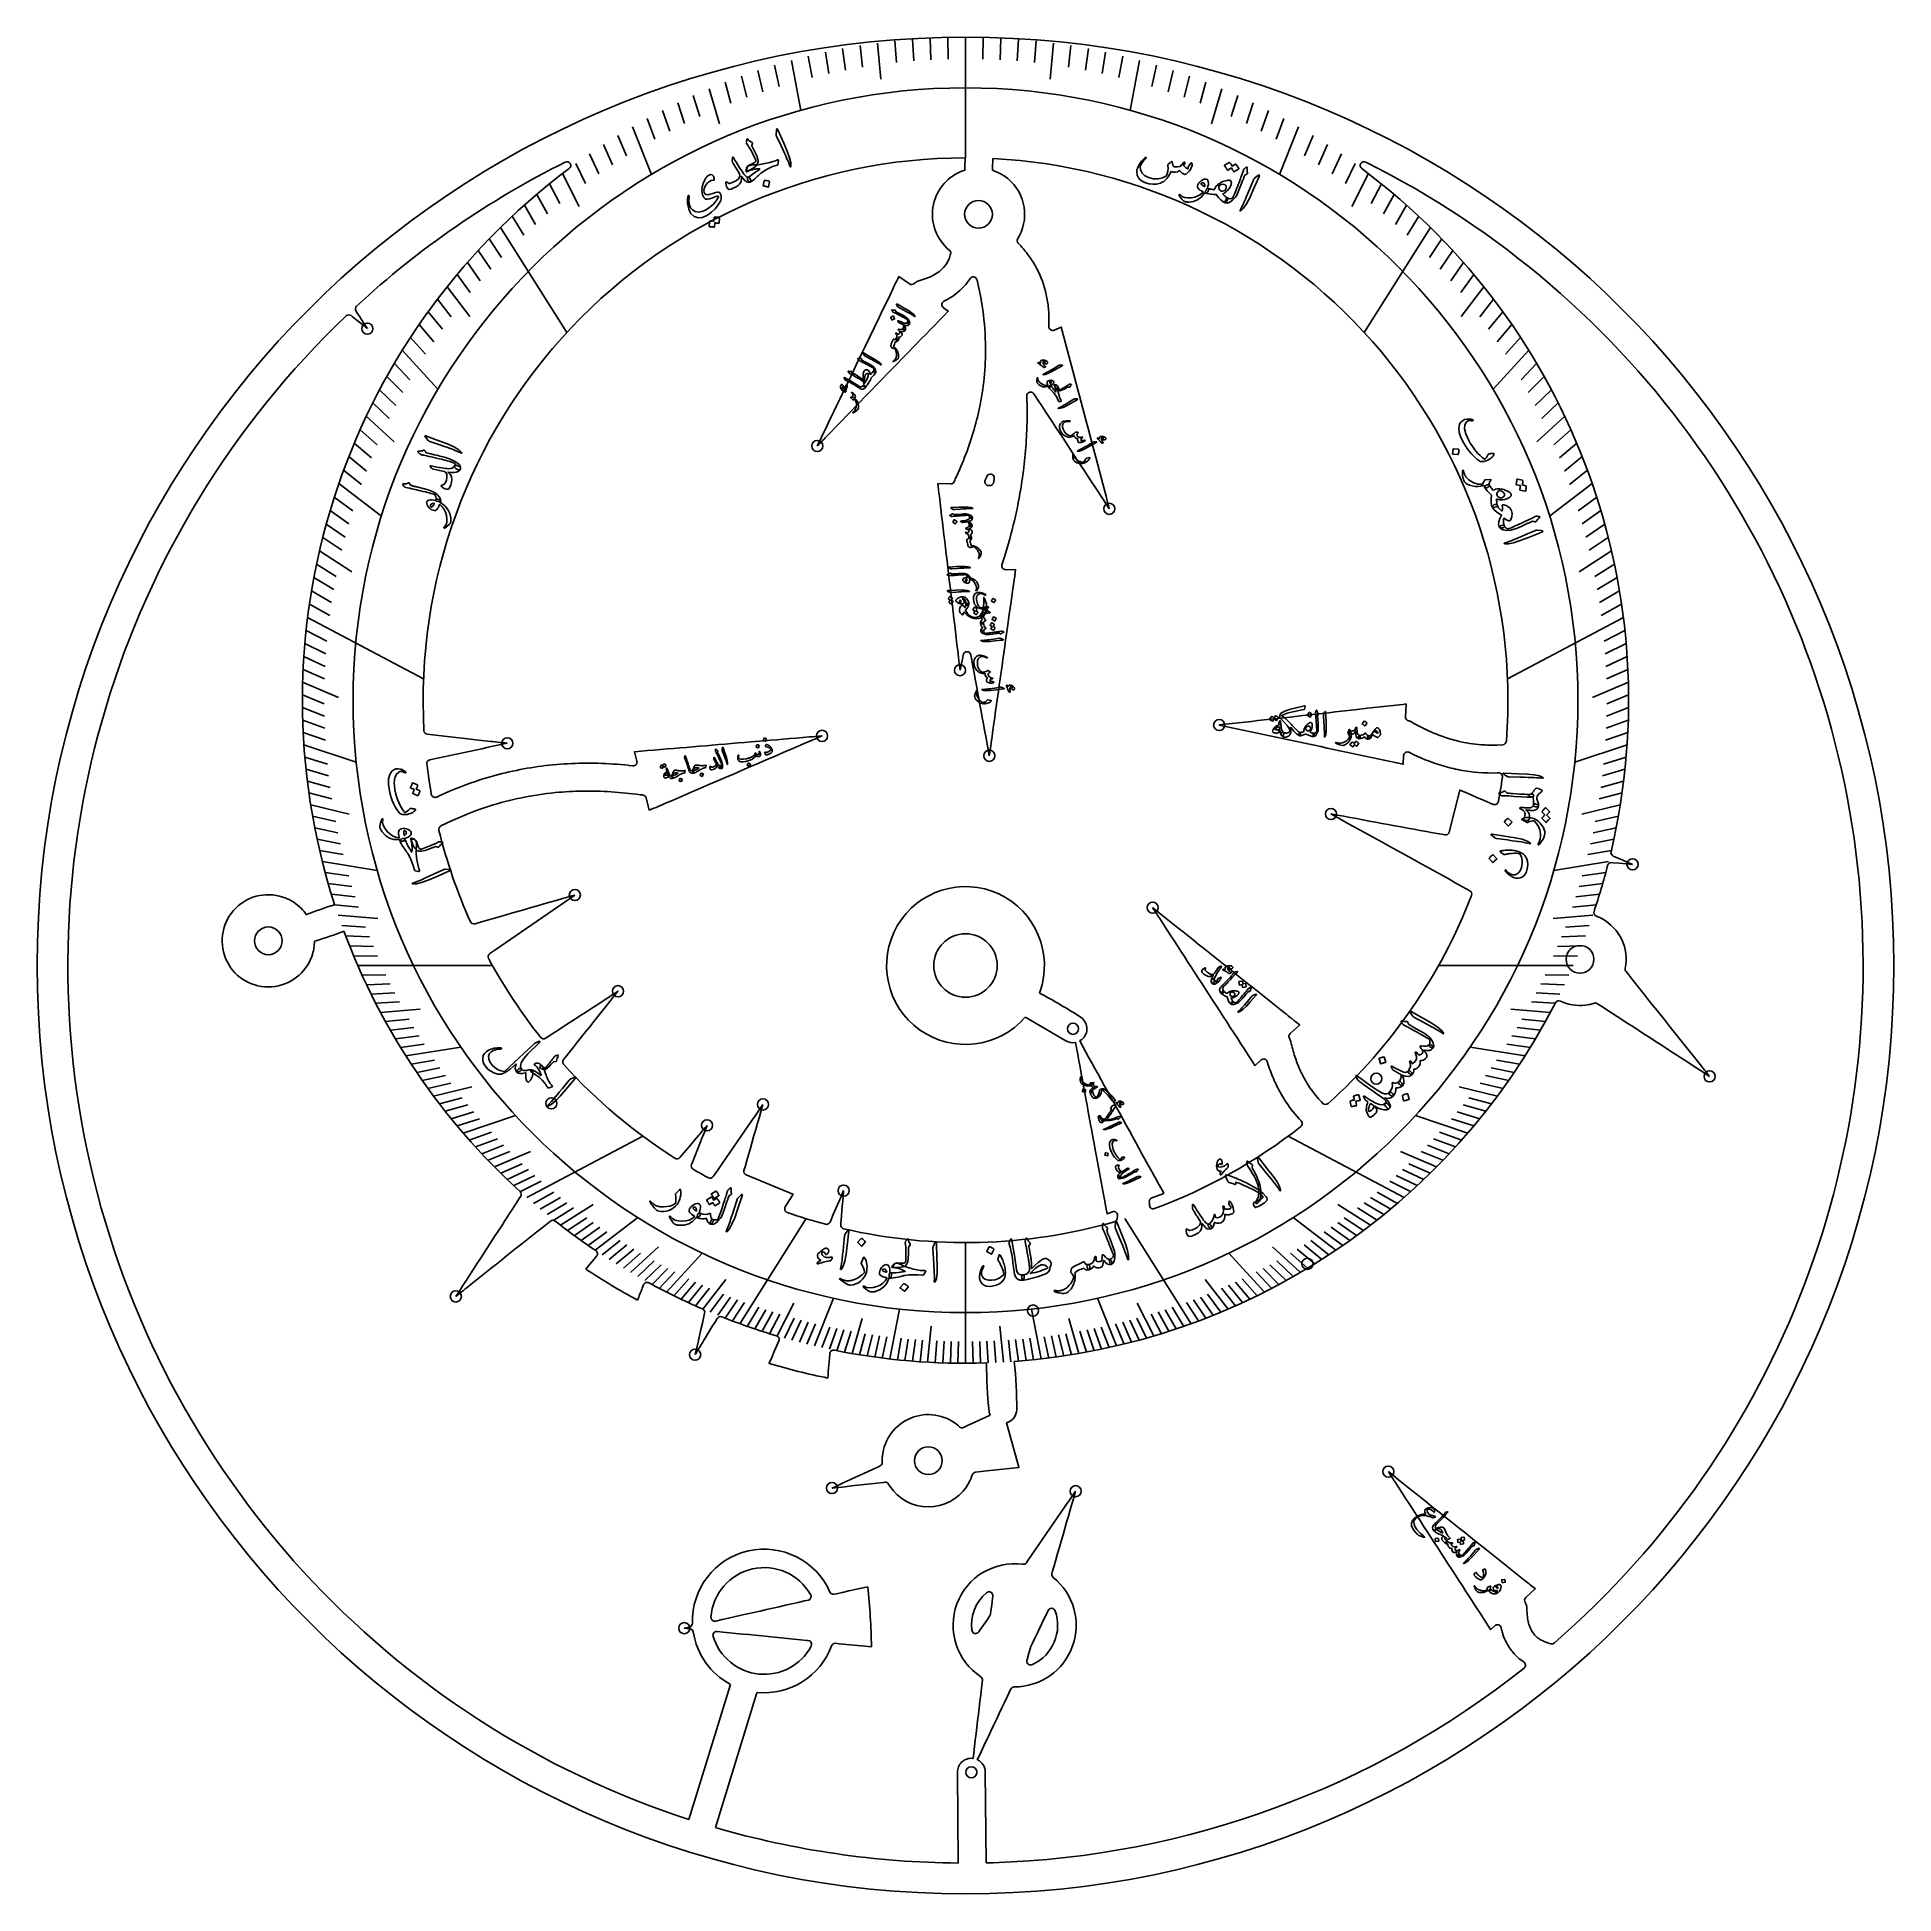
# Model space of a CAD drawing. Header units: millimetres. Extents: x -61 to 61, y -61 to 61.
import ezdxf

# ---------------------------------------------------------------- set-up
doc = ezdxf.new("R2010")
doc.units = ezdxf.units.MM
for name, color, linetype in [('CUT_INNER', 6, 'Continuous'), ('CUT_OUTER', 1, 'Continuous'), ('ENGRAVE', 7, 'Continuous'), ('ENGRAVE_FINE', 8, 'Continuous'), ('TEXT', 5, 'Continuous')]:
    doc.layers.add(name, color=color, linetype=linetype)

msp = doc.modelspace()

# ---------------------------------------------------------------- linework, layer by layer
at = {"layer": 'CUT_INNER'}
for points in [[(-0.2963, 51.9499), (-0.0403, 52.0415), (-0.0488, 52.1121), (-0.0507, 52.2015), (-0.0327, 52.8524)], [(1.7892, 52.8073), (1.7711, 52.1512), (1.7642, 52.062), (1.7596, 52.0354)], [(3.5106, 47.7243), (3.4173, 47.5688)], [(-4.3625, 45.0849), (-4.3576, 45.0819), (-3.6729, 44.6036)], [(-9.7009, 33.9953), (-9.699, 33.9996), (-9.5176, 34.3766), (-9.3335, 34.7591), (-9.1494, 35.1415), (-8.9652, 35.524), (-8.7811, 35.9064), (-8.597, 36.2889), (-8.4129, 36.6713), (-8.2288, 37.0538), (-8.0447, 37.4362), (-7.6765, 38.2011), (-7.4924, 38.5836), (-7.3083, 38.9661), (-7.1242, 39.3485), (-6.756, 40.1134), (-6.5719, 40.4959), (-5.6513, 42.4082), (-5.4672, 42.7906), (-5.2831, 43.1731), (-4.9149, 43.938)], [(0.7588, 44.843), (0.75, 44.8762)], [(-39.8888, 42.8312), (-39.8305, 42.7413), (-39.5996, 42.3851)], [(-1.4442, 43.0468), (-1.1303, 42.8275), (-1.1258, 42.824), (-1.1296, 42.8198), (-1.4211, 42.5196), (-1.7169, 42.2151), (-2.0126, 41.9106), (-2.3083, 41.6062), (-2.6041, 41.3017), (-2.8998, 40.9972), (-3.1955, 40.6927), (-4.6742, 39.1703), (-4.9699, 38.8658), (-5.5614, 38.2569), (-5.8571, 37.9524), (-6.1529, 37.6479), (-6.4486, 37.3434), (-8.223, 35.5165), (-8.5187, 35.2121), (-8.8145, 34.9076), (-9.1102, 34.6031)], [(-39.1387, 41.6738), (-39.1425, 41.6766), (-39.4696, 41.9375), (-39.8014, 42.2022), (-40.1332, 42.4669), (-40.2043, 42.5236)], [(5.8041, 41.5797), (6.255, 41.781), (6.2603, 41.7831), (6.262, 41.7777), (6.4778, 40.9628), (6.5865, 40.5525), (7.0211, 38.9112), (7.1298, 38.5009), (7.2384, 38.0906), (7.3471, 37.6803), (7.4557, 37.27), (7.6731, 36.4493), (7.7817, 36.039), (7.8904, 35.6287), (7.9991, 35.2184), (8.1077, 34.8081), (8.2164, 34.3978), (8.325, 33.9874), (8.4337, 33.5771), (8.5424, 33.1668), (8.8683, 31.9359), (8.977, 31.5255), (9.1943, 30.7049)], [(9.4111, 29.8856), (9.4083, 29.8894), (9.1787, 30.2391), (8.9457, 30.5939), (8.4797, 31.3035), (8.2467, 31.6583), (8.0137, 32.0131), (7.7807, 32.3679), (7.5477, 32.7227), (7.3147, 33.0775), (6.3827, 34.4967), (6.1498, 34.8515), (5.9168, 35.2063), (5.6838, 35.561), (5.2178, 36.2706), (4.9848, 36.6254), (4.7518, 36.9802), (4.5188, 37.335), (4.4683, 37.4119)], [(1.3677, 31.9274), (1.292, 31.7585)], [(-1.8109, 31.5477), (-1.8052, 31.5478), (-0.9706, 31.5122)], [(-0.356, 19.3264), (-0.3567, 19.331), (-0.4062, 19.7464), (-0.4564, 20.1679), (-0.5065, 20.5894), (-0.5567, 21.0109), (-0.6571, 21.8539), (-0.7073, 22.2754), (-0.7574, 22.6968), (-0.8076, 23.1183), (-0.8578, 23.5398), (-0.908, 23.9613), (-0.9581, 24.3828), (-1.0083, 24.8043), (-1.0585, 25.2257), (-1.1087, 25.6472), (-1.209, 26.4902), (-1.2592, 26.9117), (-1.3596, 27.7547), (-1.4097, 28.1761), (-1.4599, 28.5976), (-1.5101, 29.0191), (-1.5603, 29.4406), (-1.6105, 29.8621), (-1.6606, 30.2836), (-1.7108, 30.705)], [(1.5095, 31.4065), (1.5779, 31.4036)], [(2.5518, 26.7387), (2.3827, 26.2276)], [(2.6252, 25.8991), (3.2729, 25.9126), (3.2786, 25.9125), (3.2781, 25.9068), (3.2196, 25.4925), (3.1009, 24.6519), (2.9823, 23.8113), (2.9229, 23.391), (2.8636, 22.9707), (2.7449, 22.1301), (2.6856, 21.7098), (2.6262, 21.2895), (2.5669, 20.8692), (2.5076, 20.4489), (2.4482, 20.0286), (2.3889, 19.6084), (2.3296, 19.1881), (2.2702, 18.7678), (2.2109, 18.3475), (2.1515, 17.9272), (2.0329, 17.0866), (1.9735, 16.6663), (1.9142, 16.246), (1.8549, 15.8257), (1.7955, 15.4054), (1.7362, 14.9851), (1.6768, 14.5648)], [(-0.1476, 20.3342), (-0.1843, 20.1563)], [(1.5581, 13.7257), (1.5571, 13.7302), (1.4814, 14.1417), (1.3278, 14.9766), (1.251, 15.3941), (1.1742, 15.8115), (1.0974, 16.229), (1.0206, 16.6464), (0.9438, 17.0639), (0.867, 17.4813), (0.7902, 17.8988), (0.7134, 18.3163), (0.6366, 18.7337), (0.5598, 19.1512), (0.483, 19.5686), (0.4062, 19.9861), (0.3432, 20.3288)], [(16.6017, 15.7373), (16.6063, 15.7381), (17.0221, 15.7848), (17.4439, 15.8323), (18.2875, 15.9272), (18.7093, 15.9746), (19.1311, 16.0221), (19.5529, 16.0695), (20.3965, 16.1644), (20.8183, 16.2118), (21.2401, 16.2593), (22.0837, 16.3542), (22.5055, 16.4016), (23.3491, 16.4965), (23.7709, 16.5439), (24.1927, 16.5914), (24.6145, 16.6388), (25.4581, 16.7337), (26.3017, 16.8286), (26.7235, 16.876), (27.1453, 16.9235), (27.5671, 16.9709), (27.9889, 17.0183)], [(28.8322, 17.1129), (28.8322, 17.1072), (28.7912, 16.2728)], [(28.9771, 16.0188), (29.0051, 16.0114)], [(-35.215, 15.1317), (-35.0435, 15.1124), (-33.3563, 14.9226), (-32.9345, 14.8752), (-31.6691, 14.7329), (-31.2473, 14.6854)], [(-21.4969, 13.3739), (-21.6495, 13.9831), (-21.6506, 13.9887), (-21.645, 13.9895), (-21.228, 14.0247), (-20.8051, 14.0605), (-20.3821, 14.0962), (-19.9592, 14.132), (-19.5362, 14.1678), (-19.1133, 14.2035), (-18.6903, 14.2393), (-18.2674, 14.275), (-17.8444, 14.3108), (-17.4215, 14.3465), (-16.9985, 14.3823), (-16.5755, 14.4181), (-16.1526, 14.4538), (-15.7296, 14.4896), (-15.3067, 14.5253), (-14.8837, 14.5611), (-14.4608, 14.5969), (-14.0378, 14.6326), (-13.1919, 14.7041), (-12.769, 14.7399), (-12.346, 14.7757), (-11.9231, 14.8114), (-11.5001, 14.8472), (-11.0772, 14.8829), (-10.6542, 14.9187), (-10.2313, 14.9544)], [(-9.3867, 15.0256), (-9.3909, 15.0236), (-9.7752, 14.8581), (-10.555, 14.5224), (-10.9448, 14.3546), (-11.3347, 14.1868), (-11.7246, 14.0189), (-12.5043, 13.6832), (-12.8942, 13.5154), (-13.284, 13.3475), (-13.6739, 13.1797), (-14.0638, 13.0119), (-14.4536, 12.844), (-14.8435, 12.6762), (-15.2334, 12.5083), (-15.6232, 12.3405), (-16.0131, 12.1727), (-16.7928, 11.837), (-17.1827, 11.6691), (-17.9624, 11.3334), (-18.3523, 11.1656), (-18.7422, 10.9978), (-19.132, 10.8299), (-19.5219, 10.6621)], [(28.6667, 13.7382), (28.639, 13.1752), (28.6385, 13.1696), (28.6329, 13.1705), (28.2236, 13.2578), (27.8085, 13.3464), (27.3934, 13.4349), (26.9783, 13.5235), (26.5631, 13.612), (25.7329, 13.7891), (25.3178, 13.8777), (24.4875, 14.0548), (24.0724, 14.1434), (23.6573, 14.2319), (23.2422, 14.3205), (22.8271, 14.409), (22.4119, 14.4976), (21.9968, 14.5862), (21.5817, 14.6747), (21.1666, 14.7633), (20.7515, 14.8518), (20.3363, 14.9404), (19.9212, 15.0289), (19.5061, 15.1175), (19.091, 15.2061), (18.6759, 15.2946), (18.2607, 15.3832), (17.4305, 15.5603)], [(-29.9833, 14.543), (-29.9879, 14.5418), (-30.397, 14.4545), (-30.8122, 14.366), (-31.2273, 14.2774), (-31.6424, 14.1889), (-32.4726, 14.0117), (-32.8878, 13.9232), (-33.3029, 13.8346), (-34.9634, 13.4804), (-35.0506, 13.4618)], [(34.7682, 14.4236), (35.1566, 14.4466)], [(-22.043, 13.0984), (-21.7698, 13.065)], [(-20.6913, 10.1589), (-20.693, 10.1644), (-20.896, 10.9748)], [(31.6539, 8.7263), (32.3432, 11.4783), (32.3449, 11.4837), (32.3502, 11.4817), (32.7346, 11.3163), (33.1244, 11.1484), (33.5143, 10.9806), (33.9042, 10.8128), (34.294, 10.6449), (34.5233, 10.5462)], [(23.9131, 9.9166), (23.9178, 9.9159), (24.3292, 9.84), (24.7466, 9.763), (25.164, 9.6859), (25.5815, 9.6089), (25.9989, 9.5318), (26.4163, 9.4548), (26.8337, 9.3777), (27.2511, 9.3007), (27.6685, 9.2237), (28.0859, 9.1466), (28.5033, 9.0696), (28.9207, 8.9925), (29.3382, 8.9155), (29.7556, 8.8384), (30.173, 8.7614), (30.5904, 8.6843), (31.0078, 8.6073), (31.366, 8.5412)], [(-33.688, 9.4406), (-34.3234, 9.129)], [(25.398, 9.096), (25.0264, 9.3013), (24.6549, 9.5065)], [(43.6495, 6.6171), (43.6448, 6.6172), (43.2279, 6.6525), (42.8049, 6.6882), (42.382, 6.724), (42.2842, 6.7323)], [(42.3873, 7.1607), (42.4812, 7.1202), (42.8711, 6.9524)], [(-41.2734, 3.9725), (-41.2828, 4.0013)], [(-32.1015, 2.7289), (-32.0889, 2.7325), (-31.681, 2.8501), (-31.2732, 2.9677), (-30.0496, 3.3205), (-29.6418, 3.4381), (-29.2339, 3.5556), (-28.8261, 3.6732), (-28.4182, 3.7908), (-28.0104, 3.9084), (-27.6025, 4.026), (-27.1947, 4.1436), (-26.7869, 4.2612), (-26.379, 4.3787)], [(-25.5646, 4.6133), (-25.5683, 4.6105), (-25.9129, 4.3732), (-26.2626, 4.1326), (-26.6122, 3.8919), (-26.9618, 3.6512), (-27.3115, 3.4105), (-27.6611, 3.1699), (-28.0107, 2.9292), (-28.3604, 2.6885), (-28.71, 2.4478), (-29.0596, 2.2072), (-29.4093, 1.9665), (-29.7589, 1.7258), (-30.1085, 1.4851), (-30.4581, 1.2444), (-30.8078, 1.0038), (-31.131, 0.7812)], [(12.2472, 3.7856), (12.251, 3.7828), (12.578, 3.5219), (12.9099, 3.2572), (13.2417, 2.9925), (13.9053, 2.4631), (14.2371, 2.1984), (14.5689, 1.9337), (14.9007, 1.6689), (15.2325, 1.4042), (15.5643, 1.1395), (15.8961, 0.8748), (16.2279, 0.6101), (16.5597, 0.3454), (16.8915, 0.0807), (17.2233, -0.184), (17.5551, -0.4488), (17.8869, -0.7135), (18.2187, -0.9782), (18.5505, -1.2429), (18.8824, -1.5076), (19.2142, -1.7723), (19.546, -2.037), (20.2096, -2.5665), (20.5414, -2.8312), (20.8732, -3.0959)], [(-43.2823, 3.5241), (-43.1312, 3.3203), (-43.1172, 3.3277)], [(19.3437, -6.1784), (18.9472, -6.5378), (18.9428, -6.5414), (18.9395, -6.5368), (18.7119, -6.1857), (18.4809, -5.8295), (18.25, -5.4734), (18.0191, -5.1172), (17.7882, -4.7611), (17.5573, -4.4049), (17.3264, -4.0488), (17.0955, -3.6926), (16.8645, -3.3364), (16.6336, -2.9803), (16.4027, -2.6241), (16.1718, -2.268), (15.9409, -1.9118), (15.71, -1.5557), (15.479, -1.1995), (15.2481, -0.8434), (15.0172, -0.4872), (14.7863, -0.1311), (14.5554, 0.2251), (14.3245, 0.5813), (14.0936, 0.9374), (13.8626, 1.2936), (13.6317, 1.6497), (13.4008, 2.0059), (12.939, 2.7182), (12.7081, 3.0743)], [(-42.5219, 1.6144), (-42.6028, 1.5991)], [(43.2226, -0.4009), (43.3981, -0.6209), (43.6628, -0.9527), (43.9275, -1.2845), (44.1922, -1.6163), (44.4569, -1.9481), (44.7216, -2.2799), (44.9863, -2.6117), (45.2511, -2.9435), (45.5158, -3.2753), (45.7805, -3.6072), (46.0452, -3.939), (46.3099, -4.2708), (46.5746, -4.6026), (47.104, -5.2662), (47.6335, -5.9298), (47.8982, -6.2616), (48.1629, -6.5934)], [(-27.4733, -4.7537), (-27.3683, -4.6856), (-27.0121, -4.4547), (-26.656, -4.2238), (-26.2998, -3.9929), (-25.9437, -3.762), (-25.5875, -3.5311), (-25.2314, -3.3002), (-24.8752, -3.0692), (-24.519, -2.8383), (-24.1629, -2.6074), (-23.8067, -2.3765), (-23.4506, -2.1456)], [(-22.7393, -1.6847), (-22.7421, -1.6885), (-23.003, -2.0156), (-23.2677, -2.3474), (-23.7971, -3.011), (-24.0618, -3.3428), (-24.3265, -3.6746), (-24.5913, -4.0064), (-24.856, -4.3382), (-25.1207, -4.67), (-25.3854, -5.0018), (-25.6501, -5.3336), (-25.9148, -5.6654), (-26.1795, -5.9972), (-26.3056, -6.1553)], [(4.8614, -1.7411), (4.8352, -1.8115)], [(39.0485, -2.3832), (38.9373, -2.3306)], [(6.5734, -4.9299), (3.983, -3.4201), (3.9101, -3.3727)], [(48.6913, -7.2561), (48.6872, -7.2537), (48.3362, -7.0261), (47.6239, -6.5643), (47.2677, -6.3334), (46.5554, -5.8715), (46.1992, -5.6406), (45.8431, -5.4097), (45.4869, -5.1788), (45.1308, -4.9479), (44.7746, -4.7169), (44.4185, -4.486), (44.0623, -4.2551), (43.7062, -4.0242), (43.35, -3.7933), (42.6377, -3.3315), (42.2815, -3.1005), (41.5692, -2.6387), (41.3516, -2.4976)], [(21.8682, -3.89), (21.8641, -3.8941), (21.2455, -4.4548)], [(9.6222, -16.1187), (9.2717, -16.2441), (9.2663, -16.2458), (9.265, -16.2402), (9.189, -15.8287), (9.112, -15.4113), (9.0349, -14.9939), (8.8808, -14.1591), (8.7268, -13.3243), (8.5727, -12.4894), (8.4956, -12.072), (8.4186, -11.6546), (8.3415, -11.2372), (8.2645, -10.8198), (8.1875, -10.4024), (8.0334, -9.5676), (7.9563, -9.1502), (7.8793, -8.7327), (7.8022, -8.3153), (7.7252, -7.8979), (7.6481, -7.4805), (7.5711, -7.0631), (7.4941, -6.6457), (7.417, -6.2283), (7.34, -5.8109), (7.2629, -5.3935), (7.1973, -5.038), (7.177, -5.0422)], [(7.5103, -4.9184), (7.4726, -4.9391), (7.6475, -5.2558), (7.8528, -5.6274), (8.058, -5.9989), (8.2633, -6.3705), (8.4685, -6.742), (8.6738, -7.1135), (8.879, -7.4851), (9.0843, -7.8566), (9.2895, -8.2282), (9.4948, -8.5997), (9.7, -8.9712), (9.9053, -9.3428), (10.1105, -9.7143), (10.3158, -10.0858), (10.521, -10.4574), (10.7263, -10.8289), (10.9315, -11.2005), (11.1368, -11.572), (11.342, -11.9435), (11.5472, -12.3151), (11.9577, -13.0582), (12.163, -13.4297)], [(19.8125, -6.4963), (19.751, -6.2917)], [(-13.2528, -9.0926), (-13.2539, -9.0972), (-13.3698, -9.4992), (-13.4874, -9.9071), (-13.605, -10.3149), (-13.7225, -10.7228), (-13.8401, -11.1306), (-13.9577, -11.5385), (-14.0753, -11.9463), (-14.3105, -12.762), (-14.4281, -13.1699), (-14.4966, -13.4076)], [(-16.9108, -10.4598), (-16.9123, -10.4643), (-17.067, -10.853), (-17.224, -11.2473), (-17.381, -11.6417), (-17.538, -12.036), (-17.695, -12.4304), (-17.852, -12.8248), (-17.9313, -13.0239)], [(-16.5021, -13.8125), (-16.381, -13.6366), (-16.1403, -13.2869), (-15.8996, -12.9373), (-15.659, -12.5877), (-15.4183, -12.238), (-15.1776, -11.8884), (-14.9369, -11.5388), (-14.6963, -11.1891), (-14.4556, -10.8395), (-14.2149, -10.4899), (-13.9742, -10.1403)], [(-18.6859, -12.5625), (-18.5528, -12.4048), (-18.279, -12.0804), (-18.0052, -11.756), (-17.7314, -11.4317), (-17.4576, -11.1073)], [(-14.3507, -13.7084), (-11.2886, -14.9555), (-11.2835, -14.9579), (-11.2862, -14.9629), (-11.5042, -15.3201), (-11.7252, -15.6824), (-11.7943, -15.7956)], [(-33.3518, -21.6555), (-33.3494, -21.6514), (-33.1218, -21.3004), (-32.8909, -20.9442), (-32.66, -20.5881), (-32.4291, -20.2319), (-32.1981, -19.8758), (-31.9672, -19.5196), (-31.7363, -19.1635), (-30.8127, -17.7388), (-30.5817, -17.3827), (-30.3508, -17.0265), (-30.1199, -16.6704), (-29.6581, -15.9581), (-29.4272, -15.6019), (-29.1962, -15.2458), (-29.1048, -15.1047)], [(-8.865, -16.7881), (-8.8176, -16.6781), (-8.6498, -16.2883), (-8.4819, -15.8984), (-8.3141, -15.5085)], [(-7.9787, -14.7302), (-7.9789, -14.7349), (-8.0142, -15.1518), (-8.0499, -15.5747), (-8.0857, -15.9977), (-8.1214, -16.4206), (-8.1572, -16.8436), (-8.1671, -16.961)], [(12.0345, -15.6336), (12.0329, -15.6489)], [(12.9836, -14.9157), (12.9783, -14.9179), (12.1922, -15.1991)], [(-27.1667, -16.7214), (-27.712, -17.1564), (-28.0438, -17.4211), (-28.3756, -17.6858), (-28.7074, -17.9506), (-29.0392, -18.2153), (-29.371, -18.48), (-29.7029, -18.7447), (-30.0347, -19.0094), (-30.3665, -19.2741), (-30.6983, -19.5388), (-31.0301, -19.8035), (-31.3619, -20.0683), (-31.6937, -20.333), (-32.0255, -20.5977), (-32.3573, -20.8624)], [(9.9255, -16.5674), (9.9533, -16.3936)], [(-24.8494, -19.8649), (-24.846, -19.8604), (-24.5761, -19.5406), (-24.3023, -19.2163), (-24.1429, -19.0275)], [(-21.0647, -20.8947), (-21.1489, -21.1063)], [(-17.694, -25.4643), (-17.6931, -25.4596), (-17.5045, -24.6382), (-17.4096, -24.2245), (-17.3146, -23.8108), (-17.2196, -23.3971), (-17.072, -22.754)], [(-16.2494, -23.0971), (-16.368, -23.2915), (-16.5891, -23.6539), (-17.0313, -24.3786)], [(-12.8454, -26.0348), (-12.8434, -26.0294), (-12.678, -25.6451), (-12.5101, -25.2552), (-12.3423, -24.8653), (-12.2141, -24.5676)], [(-8.8804, -25.3973), (-8.9081, -25.7256), (-8.9439, -26.1485)], [(1.3736, -26.0087), (1.3318, -26.0102)], [(-0.5082, -30.0794), (-0.3947, -30.1823)], [(-0.1221, -30.2241), (0.1317, -30.107), (0.5171, -29.9291), (0.9025, -29.7513), (1.2879, -29.5734), (1.6169, -29.4216)], [(2.7536, -29.8973), (2.6882, -29.9174), (3.5004, -32.8385), (3.5017, -32.8441), (3.4961, -32.845), (1.8145, -33.0309), (1.3926, -33.0776), (0.6537, -33.1593)], [(-8.7314, -34.1969), (-8.7272, -34.1947), (-8.3473, -34.0194), (-7.9619, -33.8416), (-7.5765, -33.6637), (-7.1911, -33.4859), (-6.8057, -33.3081), (-6.4203, -33.1302), (-6.0349, -32.9524), (-5.6495, -32.7745), (-5.592, -32.748)], [(-5.2757, -33.815), (-5.3576, -33.824), (-5.7795, -33.8707), (-6.2014, -33.9173), (-6.6233, -33.964), (-7.0452, -34.0106), (-7.4671, -34.0573), (-7.889, -34.104)], [(-4.9475, -34.0789), (-5.0338, -33.9349)], [(27.6698, -33.1191), (27.6736, -33.1218), (28.0006, -33.3828), (28.3324, -33.6475), (28.6642, -33.9122), (28.996, -34.1769), (29.9915, -34.971), (30.6551, -35.5005), (30.9869, -35.7652), (31.3187, -36.0299), (31.6505, -36.2946), (32.3141, -36.824), (32.6459, -37.0887), (33.3095, -37.6181), (33.9731, -38.1476), (34.3049, -38.4123), (34.6367, -38.677), (34.9685, -38.9417), (35.3003, -39.2064), (35.6321, -39.4711), (36.2958, -40.0006), (36.6276, -40.2653)], [(34.6344, -43.2026), (34.3698, -43.4425), (34.3654, -43.4461), (34.3621, -43.4415), (33.9035, -42.7342), (33.6726, -42.378), (33.4417, -42.0219), (32.9799, -41.3096), (32.7489, -40.9534), (32.518, -40.5973), (32.2871, -40.2411), (32.0562, -39.885), (31.8253, -39.5288), (31.5944, -39.1727), (31.3634, -38.8165), (31.1325, -38.4604), (30.9016, -38.1042), (30.6707, -37.748), (30.2089, -37.0357), (29.978, -36.6796), (29.747, -36.3234), (29.5161, -35.9673), (29.2852, -35.6111), (29.0543, -35.255), (28.8234, -34.8988), (28.5925, -34.5427), (28.3616, -34.1865), (28.1306, -33.8304)], [(7.2045, -34.3998), (7.2035, -34.4043), (7.0876, -34.8063), (6.8524, -35.622), (6.7348, -36.0299), (6.6172, -36.4377), (6.4996, -36.8456), (6.3821, -37.2534), (6.2645, -37.6613), (6.1469, -38.0691), (6.0293, -38.477), (5.9117, -38.8848), (5.7941, -39.2927), (5.6765, -39.7005), (5.655, -39.7753)], [(3.9839, -39.078), (4.0764, -38.9437), (4.317, -38.5941), (4.5577, -38.2444), (4.7984, -37.8948), (5.0391, -37.5452), (5.2797, -37.1955), (5.5204, -36.8459), (5.7611, -36.4963), (6.2424, -35.797), (6.4831, -35.4474)], [(-8.5877, -41.1439), (-8.4673, -41.1167), (-8.0533, -41.023), (-7.6393, -40.9293), (-7.2253, -40.8356)], [(1.6407, -42.4317), (1.6619, -42.2579), (1.7131, -41.8365), (1.7642, -41.4151), (1.783, -41.2604)], [(37.2907, -40.7947), (37.2867, -40.7987), (36.6683, -41.3592)], [(-16.3497, -42.9004), (-16.3332, -42.8966), (-15.9192, -42.8029), (-15.5052, -42.7093), (-14.6772, -42.5219), (-14.2632, -42.4282), (-13.8492, -42.3345), (-13.4352, -42.2409), (-13.0213, -42.1472), (-12.6073, -42.0535), (-12.1933, -41.9598), (-11.7793, -41.8661), (-10.9513, -41.6788), (-10.5373, -41.5851), (-10.3023, -41.5319)], [(5.4062, -42.2049), (5.2955, -42.4382), (5.1135, -42.8217), (4.7495, -43.5886), (4.5675, -43.9721), (4.3855, -44.3556), (4.2641, -44.6114), (4.2562, -44.6301), (4.2498, -44.6493), (4.1479, -45.0026), (4.0303, -45.4104), (4.0178, -45.454)], [(-18.0385, -43.4015), (-18.3971, -43.3656), (-18.4018, -43.3649), (-18.3972, -43.3637), (-18.0642, -43.2883)], [(-10.2925, -44.1759), (-10.3784, -44.1673), (-10.8008, -44.1251), (-11.2231, -44.0829), (-11.6455, -44.0406), (-12.0678, -43.9984), (-12.4902, -43.9562), (-12.9126, -43.914), (-13.3349, -43.8717), (-13.7573, -43.8295), (-14.1796, -43.7873), (-14.602, -43.7451), (-15.0243, -43.7028), (-15.4467, -43.6606), (-15.869, -43.6184), (-16.2504, -43.5803)], [(0.8655, -43.6082), (0.9476, -43.4889), (1.4289, -42.7896), (1.5985, -42.5433)], [(35.0712, -43.4455), (35.0464, -43.3338)], [(-6.1552, -44.5893), (-6.1609, -44.589), (-6.5772, -44.5474), (-8.2666, -44.3784), (-8.5043, -44.3547)], [(4.3139, -45.7669), (4.3377, -45.7602)], [(-18.0943, -55.8796), (-15.4083, -47.1219), (-15.3792, -47.0413)], [(0.4633, -51.8829), (0.4919, -51.8869), (0.5355, -51.5278), (0.5867, -51.1065), (0.6379, -50.6851), (0.6891, -50.2637), (0.7403, -49.8424), (0.7915, -49.421), (0.8427, -48.9997), (0.8939, -48.5783), (0.9451, -48.1569), (0.9963, -47.7356), (1.0475, -47.3142), (1.0987, -46.8928), (1.1122, -46.7817)], [(2.9661, -47.3466), (2.9297, -47.4233), (2.7477, -47.8068), (2.5657, -48.1903), (2.3837, -48.5737), (2.2018, -48.9572), (2.0198, -49.3407), (1.8378, -49.7241), (1.6558, -50.1076), (1.4738, -50.4911), (1.2919, -50.8746), (1.1099, -51.258), (0.9279, -51.6415), (0.7728, -51.9683), (0.8045, -51.983)], [(-13.6436, -47.5678), (-13.6439, -47.5696), (-13.6659, -47.6563), (-16.3519, -56.4141)], [(-0.4742, -58.734), (-0.5289, -52.7989)], [(1.2936, -52.7822), (1.3482, -58.7205)]]:
    msp.add_lwpolyline(points, dxfattribs=at)
msp.add_circle((0, 0), 2.075, dxfattribs=at)
for centre, radius, start, end in [((-0.0145, 0.0213), 58.7104, 116.480676, 132.725266), ((-0.0002, 17.3599), 35.4925, 90.052517, 183.221176), ((-26.0816, 52.3484), 0.25, 306.739942, 116.542969), ((0.0003, 17.36), 35.4924, 355.664655, 87.110909), ((26.0816, 52.3484), 0.25, 63.457031, 233.261719), ((0.0006, 0.0001), 58.7356, 311.003927, 63.51633), ((-0.0005, 17.3597), 43.3898, 126.70107, 197.930912), ((0.8513, 49.156), 3.0204, 112.330252, 230.676842), ((0.9014, 49.2614), 2.9037, 61.590865, 72.810114), ((0.356, 48.3299), 3.9827, 56.888343, 61.065267), ((0.8509, 49.1561), 3.0205, 331.705581, 56.190544), ((0.0011, 17.3601), 43.3891, 346.793432, 53.299207), ((3.6319, 47.4402), 0.2501, 149.072174, 224.392038), ((-2.8914, 46.9939), 1.9664, 317.781901, 337.52525), ((-2.9605, 47.0379), 2.047, 337.127789, 346.30577), ((-1.2129, 46.6193), 0.2501, 344.677955, 53.112024), ((-1.9921, 42.0024), 7.5729, 36.988112, 44.024432), ((-1.553, 42.3357), 7.0216, 29.527404, 36.971557), ((1771.0497, -810.7444), 1970.9217, 154.2638199, 154.3008285), ((-4.2396, 49.5758), 4.9057, 284.664545, 291.212172), ((-3.7197, 48.2267), 3.4598, 291.269628, 298.976634), ((-3.3202, 47.5049), 2.6349, 298.980827, 307.846763), ((-3.0212, 47.1177), 2.1457, 307.887152, 317.664319), ((0.5083, 44.8125), 0.25, 14.756651, 147.608889), ((-1.3813, 42.4376), 6.822, 14.296936, 29.492616), ((-3.5297, 44.8085), 0.25, 235.064773, 311.669786), ((-2.7922, 44.0219), 0.8283, 122.565875, 133.603764), ((-2.7354, 43.9383), 0.9295, 106.391404, 122.742249), ((-3.3737, 47.5938), 4.5614, 295.438334, 302.790051), ((-3.1785, 47.3065), 4.2142, 302.674004, 311.846954), ((-2.9279, 47.0254), 3.8376, 311.859835, 323.047527), ((-2.6439, 46.8189), 3.4866, 322.955164, 327.517522), ((-18.7913, 40.1013), 20.1169, 8.851719, 13.633273), ((-1.8364, 42.3194), 7.2922, 7.113855, 14.314008), ((-40.3602, 42.3282), 0.25, 51.417386, 133.769531), ((-39.679, 42.9672), 0.25, 132.714844, 212.957614), ((-1.301, 43.2517), 0.25, 116.951689, 235.064773), ((-17.5356, 40.2888), 18.8473, 1.355652, 8.875936), ((-2.5734, 42.2293), 8.0346, 0.415603, 7.1011), ((-0.0001, -0.0001), 58.736, 133.636983, 252.057713), ((-700.575, -386.4154), 787.8822, 32.9114146, 32.9730474), ((5.7022, 41.808), 0.25, 177.544863, 294.062557), ((-3.7112, 42.2222), 9.1725, 357.478488, 0.408115), ((-17.1939, 40.3093), 18.5052, 348.734614, 1.317231), ((-18.2014, 40.5017), 19.5309, 343.884194, 348.758503), ((-24.5338, 36.1648), 28.5646, 357.717511, 2.216244), ((4.2594, 37.2747), 0.25, 33.292443, 181.193997), ((-574.4335, 583.3908), 787.8822, 315.7886872, 315.8503201), ((-19.4297, 40.8586), 20.81, 339.197646, 343.878869), ((-26.7004, 36.2317), 30.7322, 351.098078, 357.753869), ((-21.3211, 41.5837), 22.8356, 334.740809, 339.182375), ((-0.9599, 31.762), 0.25, 267.559211, 344.297513), ((0.1011, 31.4909), 0.8452, 155.644362, 166.071441), ((1.5201, 31.6562), 0.25, 155.860013, 267.559211), ((-0.4474, 32.7196), 1.9804, 336.421135, 338.652645), ((1.6291, 31.9053), 0.25, 129.487882, 158.079636), ((1.6291, 31.9053), 0.25, 352.247462, 129.487882), ((1.5885, 31.6533), 0.25, 267.559211, 350.061292), ((-1.7354, 32.3181), 3.6397, 348.78422, 352.9533), ((650.3012, 108.5407), 656.6415, 186.73357, 186.8076153), ((-28.0805, 36.4463), 32.1288, 346.795814, 351.100763), ((-752.3793, -171.1957), 787.8822, 14.7864716, 14.8481045), ((-29.852, 36.864), 33.9489, 342.647429, 346.792423), ((2.62, 26.1491), 0.25, 161.689185, 271.193997), ((-771.8211, 179.3261), 787.8822, 348.2831252, 348.3447581), ((0.0973, 20.2836), 0.25, 10.423884, 168.329324), ((101.5929, -635.4849), 656.6415, 96.3618593, 96.4359046), ((29.0409, 16.2605), 0.25, 177.1875, 255.22033), ((28.7266, 15.1165), 0.9373, 61.217395, 72.714314), ((35.7234, 27.2106), 13.0352, 239.858317, 244.992579), ((-35.1871, 15.3801), 0.25, 183.339844, 263.582614), ((-295.8052, -2339.3569), 2368.8617, 83.5569815, 83.587747), ((56.3554, -770.109), 787.8822, 94.7864146, 94.8480474), ((181.6029, 786.1482), 787.8822, 257.9114146, 257.9730474), ((34.9969, 25.6662), 11.3285, 245.020229, 250.555074), ((34.6495, 24.6866), 10.2891, 250.563305, 256.434939), ((34.4746, 23.943), 9.5252, 256.408583, 265.652416), ((35.1419, 14.6961), 0.25, 273.381426, 355.605469), ((-34.9984, 13.2173), 0.25, 102.042386, 186.855469), ((-21.7394, 13.3131), 0.25, 263.027144, 14.0625), ((-778.4985, 124.4954), 787.8822, 351.917912, 351.9795449), ((28.9164, 13.726), 0.25, 63.721352, 177.1875), ((34.5659, 24.6811), 12.0761, 242.699304, 247.798802), ((34.8026, 25.1562), 12.6055, 247.618685, 253.311287), ((34.4592, 23.7941), 9.3756, 265.677624, 271.888585), ((-0.3283, 17.3123), 35.1611, 186.737115, 190.003037), ((-24.719, -9.7869), 23.039, 107.691266, 114.939586), ((-24.8541, -9.3821), 22.6123, 97.896568, 107.677015), ((-24.7573, -10.0681), 23.3051, 93.11504, 97.900455), ((-24.7002, -11.158), 24.3965, 88.474696, 93.109908), ((-24.7447, -12.7615), 26.0007, 84.035761, 88.470705), ((34.5577, 24.3455), 11.7586, 253.320057, 259.307773), ((34.4597, 23.8174), 11.2215, 259.299179, 271.705403), ((34.7724, 14.0697), 1.469, 270.826856, 273.835047), ((0.5093, 17.2757), 34.9766, 349.212707, 351.852215), ((34.8854, 12.3544), 0.25, 351.738281, 93.381426), ((-34.7087, 11.2483), 0.25, 190.019531, 296.122495), ((-32.6242, 7.1613), 4.3379, 114.653753, 117.074526), ((-24.8335, -9.467), 20.877, 95.530959, 107.697893), ((-24.7217, -10.5363), 21.952, 90.830027, 95.552386), ((-24.7043, -11.8751), 23.2909, 86.278398, 90.825114), ((-24.847, -13.9764), 25.397, 81.937316, 86.264752), ((-21.1832, 11.9536), 0.7905, 262.608855, 272.780563), ((-21.1385, 10.9141), 0.25, 14.0625, 91.464644), ((-24.7123, -9.8046), 21.2354, 107.732415, 115.003683), ((-799.0655, 1820.8676), 1970.9217, 293.2615473, 293.2985559), ((405.448, 699.2565), 787.8822, 241.0364146, 241.0980474), ((34.6222, 10.7758), 0.25, 246.707614, 349.277344), ((-34.2134, 8.9045), 0.25, 116.122495, 193.886719), ((-0.0389, 17.3463), 35.4516, 193.875487, 204.105647), ((-21773.0001, -39455.5955), 45084.7207, 61.07480917, 61.08585031), ((31.4114, 8.787), 0.25, 259.542386, 345.9375), ((42.4861, 7.3903), 0.25, 166.818187, 246.707614), ((0.1098, 17.3283), 43.2761, 341.420328, 345.572869), ((42.2631, 6.4831), 0.25, 85.167386, 165.410156), ((-268.481, -716.8004), 787.8822, 66.6614146, 66.7230474), ((0, 0), 5.1637, 340.295473, 319.220344), ((32.8813, 4.6761), 0.25, 339.082031, 60.982792), ((-45.6228, 1.6149), 3.0204, 67.329613, 337.447036), ((-46.0346, 0.7443), 3.9827, 62.513343, 66.690267), ((-45.6208, 1.618), 3.0169, 39.184076, 61.826807), ((-35.6648, -15.0226), 19.8058, 106.450093, 112.103012), ((192.0865, -752.6095), 787.8822, 106.0364146, 106.0980474), ((673.6834, 431.8748), 787.8822, 212.9114146, 212.9730474), ((0.0025, 17.3584), 35.49, 311.965769, 338.908132), ((-32.1707, 2.9691), 0.25, 204.082031, 286.082614), ((41.3676, 3.4604), 0.25, 161.544182, 250.3125), ((41.044, 2.4301), 0.8301, 66.364823, 73.241133), ((39.8008, -0.467), 3.9827, 62.513343, 66.690267), ((40.2121, 0.4035), 3.0209, 348.665869, 61.812983), ((-45.6008, 1.6106), 2.9979, 343.255382, 359.779925), ((-47.8015, 19.9006), 19.0331, 286.104464, 291.988109), ((-0.0009, 17.3591), 43.3892, 200.375827, 227.800314), ((-46.5296, 1.9395), 3.9827, 338.138343, 342.315267), ((-42.9647, 0.8087), 0.2427, 340.994712, 345.255288), ((-30.9893, 0.5753), 0.25, 124.542386, 208.300781), ((-13.374, 10.0517), 20.2525, 208.278962, 208.961642), ((-0.0174, 17.3491), 35.4725, 208.827954, 218.431071), ((43.418, -0.245), 0.25, 167.34375, 218.582614), ((405.3499, -663.121), 787.8822, 122.9114146, 122.9730474), ((-9.5508, -29.619), 31.3084, 56.857824, 62.645675), ((38.8304, -2.5566), 0.25, 64.6875, 152.753906), ((40.2127, 0.4021), 3.0188, 247.315735, 281.199656), ((0.0002, 17.3591), 43.3897, 274.219449, 332.847547), ((7.0323, -4.1426), 0.9113, 301.640625, 54.140625), ((-593.1369, -773.4125), 985.0868, 51.368029, 51.4420743), ((39.9786, 1.338), 3.9827, 281.888343, 286.065267), ((40.9585, -2.0456), 0.4601, 285.409095, 292.066788), ((41.2156, -2.7074), 0.25, 57.042386, 109.6875), ((-27.6093, -4.544), 0.25, 218.496094, 302.957614), ((21.4134, -4.64), 0.25, 132.1875, 208.077248), ((20.3959, -5.2217), 0.9221, 14.024725, 30.211315), ((7.0323, -4.1426), 0.9113, 239.765625, 279.140625), ((31.5146, -2.7065), 10.4777, 192.633832, 198.074953), ((29.9727, -3.2041), 8.8575, 198.109454, 204.049267), ((-26.1102, -6.3112), 0.25, 141.417386, 222.363281), ((-0.0031, 17.3563), 35.4882, 222.195236, 237.61403), ((19.5116, -6.3637), 0.25, 16.7296, 132.1875), ((30.1513, -3.1404), 10.8698, 197.983201, 200.915089), ((29.5057, -3.3978), 10.1748, 200.858701, 206.992053), ((29.0838, -3.5993), 7.8848, 204.058894, 210.428177), ((-567.5999, -498.116), 787.8822, 38.5364146, 38.5980474), ((28.7989, -3.7559), 9.3825, 207.002558, 213.516331), ((28.4737, -3.963), 7.1745, 210.392255, 220.513407), ((960.2785, -680.272), 1182.4741, 145.4165478, 145.4781807), ((28.3995, -4.0204), 8.9035, 213.516344, 223.686282), ((26.7427, -5.5207), 4.8469, 219.80669, 226.265532), ((23.5669, -8.8443), 0.25, 225.593112, 312.011719), ((584.7499, -519.1471), 787.8822, 139.7864146, 139.8480474), ((0.0029, 17.3534), 35.4859, 290.395115, 308.177985), ((21.7825, -10.3452), 0.2501, 308.156196, 44.414465), ((-18.8769, -12.4012), 0.25, 237.480469, 319.832614), ((-17.699, -13.1164), 0.25, 158.292386, 239.941406), ((-0.5323, 16.4107), 34.4047, 239.827544, 241.731435), ((-16.708, -13.6707), 0.25, 241.699219, 325.457614), ((-14.2564, -13.4769), 0.25, 163.917386, 247.840104), ((-2288.0211, -1284.5953), 2628.0618, 28.8896316, 28.9266401), ((-29.3146, -14.9687), 0.25, 327.042386, 47.636719), ((715.4388, -326.8607), 787.8822, 156.6614146, 156.7230474), ((12.2764, -15.4345), 0.25, 109.6875, 185.515084), ((11.1402, -15.5811), 0.8958, 356.644497, 7.863506), ((12.2817, -15.6738), 0.25, 174.265084, 290.566406), ((-27.0108, -16.9168), 0.25, 51.856774, 128.582614), ((-0.1402, 17.1684), 43.1531, 231.749334, 236.122678), ((-11.5809, -15.9258), 0.25, 148.610218, 250.839844), ((-0.07, 17.1317), 35.2543, 250.801809, 255.05969), ((-9.0946, -16.6893), 0.25, 255.058594, 336.707614), ((-7.918, -16.9821), 0.25, 175.167386, 257.167969), ((-0.0001, 17.3567), 35.4898, 257.016688, 285.941827), ((9.7065, -16.3541), 0.25, 350.909142, 109.6875), ((9.6786, -16.5279), 0.25, 285.996094, 350.909142), ((-24.334, -18.8662), 0.25, 319.832614, 56.074219), ((-2.1074, 14.2381), 40.9904, 236.302131, 241.822869), ((-770.1301, 903.2244), 1182.4741, 308.5415478, 308.6031807), ((-631.3021, 221.5686), 656.6415, 338.2368593, 338.3109046), ((-20.8324, -20.9872), 0.25, 61.356973, 158.292386), ((-0.0603, 17.239), 43.2554, 241.481081, 246.632691), ((-17.3156, -22.6981), 0.25, 347.06999, 66.621094), ((-16.036, -23.2273), 0.25, 68.381993, 148.610218), ((-0.0435, 17.2306), 43.2541, 248.432101, 253.439799), ((-12.4437, -24.4688), 0.25, 336.707614, 73.300781), ((-2039.3057, 1209.2794), 2368.8617, 328.5845856, 328.6153512), ((-8.6313, -25.4183), 0.25, 78.576455, 175.167386), ((-0.0004, 17.3443), 43.3749, 258.5893, 271.760003), ((-0.9822, 13.2014), 40.9904, 253.177131, 258.697869), ((-663.2689, 28.9588), 656.6415, 355.1118593, 355.1859046), ((33.6076, -25.8738), 32.2342, 180.239776, 185.881265), ((-28.0944, -29.0969), 31.4486, 0.026785, 5.810726), ((2.444, -29.0403), 0.9113, 289.864288, 357.364288), ((-2.4313, -32.4083), 3.0203, 50.450953, 174.321664), ((-0.2268, -29.9971), 0.25, 227.8125, 294.769939), ((2.4052, -29.0501), 0.8715, 188.356881, 205.231881), ((-5.6967, -32.521), 0.25, 294.769939, 2.8125), ((-4.5419, -32.4169), 0.9098, 178.900816, 185.797034), ((-1.4692, -32.4557), 3.9827, 175.013343, 179.190267), ((-5.2482, -34.0635), 0.25, 30.9375, 96.310166), ((-3.2574, -31.9132), 3.9827, 326.888343, 331.065267), ((-2.295, -32.4733), 2.8696, 331.556032, 342.76515), ((0.6811, -33.4078), 0.25, 96.310166, 160.3125), ((689.106, 394.9702), 787.8822, 212.9114146, 212.9730474), ((-94.6966, 748.9815), 787.8822, 276.2639668, 276.3255997), ((-2.4311, -32.4086), 3.0203, 213.575513, 326.196753), ((980.7359, -705.5792), 1182.4741, 145.4165478, 145.4781807), ((-13.1729, -42.8925), 4.6988, 23.749956, 181.759907), ((-13.1729, -42.8926), 3.4906, 29.692775, 175.845003), ((3.2124, -43.1763), 4.0276, 82.388337, 236.708097), ((3.2125, -43.1763), 4.0275, 269.728299, 51.170826), ((3.778, -38.9363), 0.25, 262.623685, 325.457614), ((5.8952, -39.8446), 0.25, 163.917386, 230.976562), ((-10.3575, -41.2881), 0.25, 299.666088, 29.882812), ((-8.6429, -40.9001), 0.25, 203.57475, 282.750452), ((137.9058, -681.2378), 656.6415, 102.6949249, 102.7689702), ((-47.142, -45.1331), 40.9904, 0.760197, 6.280934), ((3.2123, -43.1762), 2.8192, 130.826238, 186.502048), ((1.535, -41.2306), 0.2504, 96.115044, 131.461382), ((1.5349, -41.2302), 0.25, 353.072405, 96.090367), ((-372.716, -553.7006), 656.6415, 51.3618593, 51.4359046), ((-10.3575, -41.2881), 0.25, 282.750452, 299.666088), ((1.3926, -42.4016), 0.25, 325.457614, 353.072405), ((3.2124, -43.1763), 2.8193, 294.594551, 19.628053), ((5.632, -42.3121), 0.25, 19.335938, 154.612633), ((36.8363, -41.5446), 0.2501, 132.19833, 211.026949), ((35.8229, -42.1227), 0.9167, 1.584751, 29.343702), ((41.2051, -42.1032), 4.4658, 179.92508, 186.589102), ((-18.1194, -43.0445), 0.25, 282.750452, 1.757813), ((-18.0634, -43.6502), 0.25, 8.798652, 84.290679), ((-13.1734, -42.893), 4.6983, 188.803116, 241.998889), ((-16.4049, -42.6565), 0.25, 176.132813, 282.750452), ((-16.2752, -43.8292), 0.2501, 84.311364, 198.377748), ((0.6596, -43.4664), 0.25, 186.679688, 325.457614), ((34.8023, -43.3879), 0.25, 12.502422, 132.1875), ((39.1821, -42.4123), 4.2388, 194.107442, 198.49079), ((39.775, -42.2654), 3.0266, 186.644806, 194.611797), ((38.986, -42.4712), 2.2112, 194.60862, 203.921651), ((38.5474, -42.6643), 1.732, 203.966461, 214.361378), ((38.3913, -42.7676), 1.5449, 214.467799, 230.763902), ((-13.1729, -42.8926), 3.4906, 196.911775, 331.766906), ((-13.1728, -42.8928), 4.6986, 264.248704, 339.767023), ((-10.3174, -44.4247), 0.25, 10.991972, 84.290679), ((-10.3174, -44.4247), 0.25, 331.523438, 10.991972), ((-8.5292, -44.6034), 0.25, 84.290679, 159.960938), ((38.7685, -42.5569), 3.8007, 198.400319, 208.040686), ((38.4307, -42.737), 3.4179, 208.038559, 220.229471), ((38.4207, -42.7382), 3.4095, 220.322792, 236.243229), ((38.5228, -42.6025), 1.7559, 230.847369, 241.039075), ((38.7593, -42.172), 2.2471, 241.077724, 250.172574), ((38.8747, -41.8998), 2.5424, 249.806395, 257.22337), ((38.3738, -44.1368), 0.25, 255.813483, 310.957031), ((0.0005, -0.0026), 58.7335, 271.758143, 308.48144), ((4.258, -45.5233), 0.25, 163.917386, 282.923862), ((4.1568, -45.2655), 0.5268, 290.080026, 295.766568), ((36.3924, -45.7841), 0.25, 308.500492, 57.669775), ((0.864, -46.7516), 0.25, 353.072405, 56.601562), ((3.1919, -47.4538), 0.25, 89.662092, 154.612633), ((0.3823, -52.7906), 0.9113, 84.902344, 180.527344), ((0.3823, -52.7906), 0.9112, 0.527344, 62.402344), ((-0.0027, -0.0133), 58.7227, 253.834446, 269.539948), ((0.5933, -21.4726), 37.2556, 271.161026, 271.859912)]:
    msp.add_arc(centre, radius, start, end, dxfattribs=at)
at = {"layer": 'CUT_OUTER'}
msp.add_circle((0, 0), 60.75, dxfattribs=at)
at = {"layer": 'ENGRAVE'}
for points in [[(0, 60.75), (0, 52.8525)], [(-11.395, 59.227), (-10.7664, 55.9597)], [(11.395, 59.227), (10.7664, 55.9597)], [(-21.7947, 54.8792), (-20.5557, 51.7594)], [(21.7947, 54.8792), (20.5557, 51.7594)], [(-30.4248, 48.2959), (-26.0931, 41.4198)], [(30.4248, 48.2959), (26.0931, 41.4198)], [(-36.8574, 40.2563), (-34.5233, 37.707)], [(36.8574, 40.2563), (34.5233, 37.707)], [(-41.0089, 31.5366), (-38.2235, 29.3945)], [(41.0089, 31.5366), (38.2235, 29.3945)], [(-43.0505, 22.7793), (-35.4649, 18.7655)], [(43.0505, 22.7793), (35.4649, 18.7655)], [(-43.292, 14.441), (-39.867, 13.2985)], [(43.292, 14.441), (39.867, 13.2985)], [(-42.086, 6.8011), (-38.4941, 6.2206)], [(42.086, 6.8011), (38.4941, 6.2206)], [(-39.7663, 0), (-30.9577, 0)], [(39.7663, 0), (30.9577, 0)], [(-36.6182, -5.9175), (-33.0262, -5.337)], [(36.6182, -5.9175), (33.0262, -5.337)], [(-32.8703, -10.9646), (-29.4453, -9.8221)], [(32.8703, -10.9646), (29.4453, -9.8221)], [(-28.6979, -15.1849), (-21.1123, -11.1711)], [(28.6979, -15.1849), (21.1123, -11.1711)], [(-24.2313, -18.6343), (-21.4458, -16.4922)], [(-14.7667, -23.4406), (-10.435, -16.5645)], [(14.7667, -23.4406), (10.435, -16.5645)], [(24.2313, -18.6343), (21.4458, -16.4922)], [(0, -26.0306), (0, -18.1331)], [(-19.565, -21.3692), (-17.231, -18.82)], [(19.565, -21.3692), (17.231, -18.82)], [(-9.8847, -24.8897), (-8.6457, -21.7699)], [(9.8847, -24.8897), (8.6457, -21.7699)], [(-4.9536, -25.7469), (-4.325, -22.4796)], [(4.9536, -25.7469), (4.325, -22.4796)]]:
    msp.add_lwpolyline(points, dxfattribs=at)
for centre, radius in [((0, 17.3597), 40.0734), ((0.8512, 49.1561), 0.9062), ((-39.1378, 41.6728), 0.3645), ((-9.7017, 33.9941), 0.3645), ((9.4116, 29.8843), 0.3645), ((-0.356, 19.325), 0.3645), ((16.6003, 15.7374), 0.3645), ((-29.9819, 14.5431), 0.3645), ((-9.3854, 15.026), 0.3645), ((1.5582, 13.7242), 0.3645), ((23.9118, 9.917), 0.3645), ((43.6508, 6.6167), 0.3645), ((-25.5633, 4.6139), 0.3645), ((12.2462, 3.7866), 0.3645), ((-45.6228, 1.615), 0.9062), ((40.2126, 0.4037), 0.9062), ((-22.7383, -1.6838), 0.3645), ((7.0318, -4.1412), 0.3645), ((26.8806, -7.4057), 0.3645), ((48.6923, -7.257), 0.3645), ((-27.0964, -9.0208), 0.3645), ((-13.2522, -9.0914), 0.3645), ((-16.91, -10.4586), 0.3645), ((-7.9784, -14.7288), 0.3645), ((22.3767, -19.5212), 0.3645), ((-33.3527, -21.6565), 0.3645), ((4.4191, -22.5794), 0.3645), ((-17.6945, -25.4656), 0.3645), ((-2.4312, -32.4084), 0.9062), ((27.6688, -33.118), 0.3645), ((-8.7327, -34.1973), 0.3645), ((7.2052, -34.3985), 0.3645), ((-18.4032, -43.365), 0.3645), ((0.3819, -52.7919), 0.3645)]:
    msp.add_circle(centre, radius, dxfattribs=at)
at = {"layer": 'ENGRAVE_FINE'}
for points in [[(-9.1658, 59.7709), (-8.9499, 58.3631)], [(-8.0383, 59.9989), (-7.8493, 58.5879)], [(-6.9036, 60.1973), (-6.7414, 58.7835)], [(-5.7626, 60.3656), (-5.5373, 58.0053)], [(-4.6164, 60.5037), (-4.5082, 59.0856)], [(-3.466, 60.6113), (-3.3848, 59.1917)], [(-2.3124, 60.6883), (-2.2583, 59.2676)], [(-1.1567, 60.7346), (-1.1297, 59.3132)], [(1.1567, 60.7346), (1.1297, 59.3132)], [(2.3124, 60.6883), (2.2583, 59.2676)], [(3.466, 60.6113), (3.3848, 59.1917)], [(4.6164, 60.5037), (4.5082, 59.0856)], [(5.7626, 60.3656), (5.5373, 58.0053)], [(6.9036, 60.1973), (6.7414, 58.7835)], [(8.0383, 59.9989), (7.8493, 58.5879)], [(9.1658, 59.7709), (8.9499, 58.3631)], [(-13.5837, 58.5689), (-13.2612, 57.1782)], [(-12.4949, 58.912), (-12.1989, 57.5164)], [(-10.285, 59.5134), (-10.0423, 58.1093)], [(10.285, 59.5134), (10.0423, 58.1093)], [(12.4949, 58.912), (12.1989, 57.5164)], [(13.5837, 58.5689), (13.2612, 57.1782)], [(-16.775, 57.3762), (-16.1056, 55.0868)], [(-15.7246, 57.8005), (-15.3493, 56.4209)], [(-14.6606, 58.1982), (-14.3116, 56.8129)], [(14.6606, 58.1982), (14.3116, 56.8129)], [(15.7246, 57.8005), (15.3493, 56.4209)], [(16.775, 57.3762), (16.1056, 55.0868)], [(-19.8361, 55.9504), (-19.3567, 54.5981)], [(-18.8315, 56.4505), (-18.3779, 55.0907)], [(-17.8108, 56.926), (-17.3832, 55.5592)], [(17.8108, 56.926), (17.3832, 55.5592)], [(18.8315, 56.4505), (18.3779, 55.0907)], [(19.8361, 55.9504), (19.3567, 54.5981)], [(-20.8241, 55.4264), (-20.3189, 54.0819)], [(20.8241, 55.4264), (20.3189, 54.0819)], [(-23.6813, 53.7178), (-23.1, 52.3992)], [(-22.7473, 54.3094), (-22.1912, 52.9817)], [(22.7473, 54.3094), (22.1912, 52.9817)], [(23.6813, 53.7178), (23.1, 52.3992)], [(-25.4913, 52.4725), (-24.8601, 51.1732)], [(-24.5962, 53.1053), (-23.9898, 51.7961)], [(24.5962, 53.1053), (23.9898, 51.7961)], [(25.4913, 52.4725), (24.8601, 51.1732)], [(-27.2208, 51.1495), (-26.5404, 49.871)], [(-26.3663, 51.8203), (-25.2727, 49.6709)], [(26.3663, 51.8203), (25.2727, 49.6709)], [(27.2208, 51.1495), (26.5404, 49.871)], [(-28.0542, 50.4608), (-27.3495, 49.1933)], [(28.0542, 50.4608), (27.3495, 49.1933)], [(-29.6565, 49.0332), (-28.9039, 47.7889)], [(-28.8662, 49.7551), (-28.1375, 48.499)], [(28.8662, 49.7551), (28.1375, 48.499)], [(29.6565, 49.0332), (28.9039, 47.7889)], [(-31.1708, 47.5441), (-30.3712, 46.3246)], [(31.1708, 47.5441), (30.3712, 46.3246)], [(-31.8943, 46.7786), (-31.0716, 45.5719)], [(31.8943, 46.7786), (31.0716, 45.5719)], [(-33.2732, 45.2095), (-32.405, 44.0298)], [(-32.5952, 46.0001), (-31.7496, 44.8067)], [(32.5952, 46.0001), (31.7496, 44.8067)], [(33.2732, 45.2095), (32.405, 44.0298)], [(-33.9283, 44.4076), (-32.4428, 42.4633)], [(33.9283, 44.4076), (32.4428, 42.4633)], [(-35.1692, 42.7731), (-34.2347, 41.6365)], [(-34.5603, 43.5952), (-33.6476, 42.4439)], [(34.5603, 43.5952), (33.6476, 42.4439)], [(35.1692, 42.7731), (34.2347, 41.6365)], [(-35.7551, 41.9421), (-34.7989, 40.8205)], [(35.7551, 41.9421), (34.7989, 40.8205)], [(-36.3178, 41.1029), (-35.3404, 39.9967)], [(36.3178, 41.1029), (35.3404, 39.9967)], [(-37.374, 39.4029), (-36.3549, 38.3286)], [(37.374, 39.4029), (36.3549, 38.3286)], [(-38.3385, 37.6792), (-37.279, 36.638)], [(-37.8676, 38.5437), (-36.8282, 37.4857)], [(37.8676, 38.5437), (36.8282, 37.4857)], [(38.3385, 37.6792), (37.279, 36.638)], [(-38.7866, 36.8101), (-37.7074, 35.7859)], [(38.7866, 36.8101), (37.7074, 35.7859)], [(-39.2122, 35.9372), (-37.3791, 34.2572)], [(39.2122, 35.9372), (37.3791, 34.2572)], [(-39.9965, 34.1822), (-38.8601, 33.2111)], [(-39.6154, 35.061), (-38.4978, 34.0718)], [(39.6154, 35.061), (38.4978, 34.0718)], [(39.9965, 34.1822), (38.8601, 33.2111)], [(-40.3556, 33.3015), (-39.2009, 32.3486)], [(40.3556, 33.3015), (39.2009, 32.3486)], [(-40.693, 32.4194), (-39.5202, 31.4851)], [(40.693, 32.4194), (39.5202, 31.4851)], [(-41.3037, 30.6535), (-40.0959, 29.7572)], [(41.3037, 30.6535), (40.0959, 29.7572)], [(-41.5774, 29.7708), (-40.3527, 28.8938)], [(41.5774, 29.7708), (40.3527, 28.8938)], [(-42.0633, 28.0083), (-40.8058, 27.171)], [(-41.8306, 28.8889), (-40.5892, 28.0316)], [(41.8306, 28.8889), (40.5892, 28.0316)], [(42.0633, 28.0083), (40.8058, 27.171)], [(-42.2761, 27.1296), (-40.1506, 25.7656)], [(42.2761, 27.1296), (40.1506, 25.7656)], [(-42.4691, 26.2532), (-41.1803, 25.4565)], [(42.4691, 26.2532), (41.1803, 25.4565)], [(-42.7972, 24.5091), (-41.4788, 23.7541)], [(-42.6427, 25.3796), (-41.3389, 24.6036)], [(42.6427, 25.3796), (41.3389, 24.6036)], [(42.7972, 24.5091), (41.4788, 23.7541)], [(-42.9331, 23.6422), (-41.6003, 22.9083)], [(42.9331, 23.6422), (41.6003, 22.9083)], [(-43.1499, 21.9207), (-41.7899, 21.2298)], [(43.1499, 21.9207), (41.7899, 21.2298)], [(-43.2317, 21.0668), (-41.8586, 20.3977)], [(43.2317, 21.0668), (41.8586, 20.3977)], [(-43.2961, 20.2179), (-41.9105, 19.5709)], [(43.2961, 20.2179), (41.9105, 19.5709)], [(-43.3743, 18.5365), (-41.0207, 17.5307)], [(-43.3435, 19.3744), (-41.9457, 18.7496)], [(43.3743, 18.5365), (41.0207, 17.5307)], [(43.3435, 19.3744), (41.9457, 18.7496)], [(-43.3889, 17.7045), (-41.9681, 17.1248)], [(43.3889, 17.7045), (41.9681, 17.1248)], [(-43.3876, 16.8788), (-41.9559, 16.3218)], [(-43.3708, 16.0594), (-41.9286, 15.5254)], [(43.3708, 16.0594), (41.9286, 15.5254)], [(43.3876, 16.8788), (41.9559, 16.3218)], [(-43.3388, 15.2467), (-41.8867, 14.7359)], [(43.3388, 15.2467), (41.8867, 14.7359)], [(-43.2308, 13.6423), (-41.7599, 13.1781)], [(43.2308, 13.6423), (41.7599, 13.1781)], [(-43.1554, 12.8509), (-41.6759, 12.4103)], [(43.1554, 12.8509), (41.6759, 12.4103)], [(-43.0663, 12.067), (-41.5786, 11.6501)], [(-42.9638, 11.2907), (-41.4683, 10.8977)], [(42.9638, 11.2907), (41.4683, 10.8977)], [(43.0663, 12.067), (41.5786, 11.6501)], [(-42.8482, 10.5222), (-40.3382, 9.9058)], [(-42.7199, 9.7617), (-41.2103, 9.4167)], [(42.8482, 10.5222), (40.3382, 9.9058)], [(42.7199, 9.7617), (41.2103, 9.4167)], [(-42.5792, 9.0092), (-41.0632, 8.6884)], [(42.5792, 9.0092), (41.0632, 8.6884)], [(-42.4264, 8.2648), (-40.9045, 7.9683)], [(-42.2619, 7.5288), (-40.7346, 7.2567)], [(42.2619, 7.5288), (40.7346, 7.2567)], [(42.4264, 8.2648), (40.9045, 7.9683)], [(-41.899, 6.0819), (-40.3622, 5.8588)], [(41.899, 6.0819), (40.3622, 5.8588)], [(-41.7013, 5.3712), (-40.1604, 5.1728)], [(41.7013, 5.3712), (40.1604, 5.1728)], [(-41.493, 4.6692), (-39.9485, 4.4954)], [(-41.2746, 3.9758), (-39.727, 3.8267)], [(41.2746, 3.9758), (39.727, 3.8267)], [(41.493, 4.6692), (39.9485, 4.4954)], [(-41.0462, 3.2912), (-38.4567, 3.0835)], [(-40.8083, 2.6153), (-39.256, 2.5158)], [(41.0462, 3.2912), (38.4567, 3.0835)], [(40.8083, 2.6153), (39.256, 2.5158)], [(-40.5611, 1.9482), (-39.0071, 1.8735)], [(-40.3048, 1.2899), (-38.7497, 1.2402)], [(40.3048, 1.2899), (38.7497, 1.2402)], [(40.5611, 1.9482), (39.0071, 1.8735)], [(-40.0398, 0.6405), (-38.4839, 0.6156)], [(40.0398, 0.6405), (38.4839, 0.6156)], [(-39.4846, -0.6316), (-37.9287, -0.6068)], [(-39.1948, -1.2544), (-37.6396, -1.2046)], [(39.1948, -1.2544), (37.6396, -1.2046)], [(39.4846, -0.6316), (37.9287, -0.6068)], [(-38.8973, -1.8683), (-37.3434, -1.7936)], [(-38.5924, -2.4732), (-37.0401, -2.3738)], [(38.5924, -2.4732), (37.0401, -2.3738)], [(38.8973, -1.8683), (37.3434, -1.7936)], [(-38.2802, -3.0694), (-35.6906, -2.8617)], [(-37.9609, -3.6566), (-36.4134, -3.5075)], [(38.2802, -3.0694), (35.6906, -2.8617)], [(37.9609, -3.6566), (36.4134, -3.5075)], [(-37.6349, -4.235), (-36.0904, -4.0612)], [(-37.3023, -4.8046), (-35.7614, -4.6062)], [(37.3023, -4.8046), (35.7614, -4.6062)], [(37.6349, -4.235), (36.0904, -4.0612)], [(-36.9633, -5.3654), (-35.4264, -5.1424)], [(36.9633, -5.3654), (35.4264, -5.1424)], [(-36.2671, -6.4608), (-34.7397, -6.1887)], [(-35.9102, -6.9954), (-34.3883, -6.699)], [(-35.5478, -7.5214), (-34.0318, -7.2007)], [(35.5478, -7.5214), (34.0318, -7.2007)], [(35.9102, -6.9954), (34.3883, -6.699)], [(36.2671, -6.4608), (34.7397, -6.1887)], [(-35.18, -8.0388), (-33.6704, -7.6938)], [(-34.8071, -8.5476), (-32.297, -7.9312)], [(34.8071, -8.5476), (32.297, -7.9312)], [(35.18, -8.0388), (33.6704, -7.6938)], [(-34.4291, -9.0478), (-32.9336, -8.6548)], [(-34.0462, -9.5396), (-32.5585, -9.1228)], [(-33.6587, -10.023), (-32.1792, -9.5824)], [(33.6587, -10.023), (32.1792, -9.5824)], [(34.0462, -9.5396), (32.5585, -9.1228)], [(34.4291, -9.0478), (32.9336, -8.6548)], [(-33.2667, -10.4979), (-31.7958, -10.0338)], [(-32.4697, -11.4229), (-31.0175, -10.9121)], [(32.4697, -11.4229), (31.0175, -10.9121)], [(33.2667, -10.4979), (31.7958, -10.0338)], [(-32.065, -11.8731), (-30.6228, -11.3391)], [(-31.6564, -12.315), (-30.2247, -11.7581)], [(31.6564, -12.315), (30.2247, -11.7581)], [(32.065, -11.8731), (30.6228, -11.3391)], [(-31.244, -12.7489), (-29.8232, -12.1691)], [(-30.828, -13.1747), (-28.4744, -12.1689)], [(-30.4085, -13.5925), (-29.0108, -12.9677)], [(-29.9856, -14.0024), (-28.6, -13.3553)], [(30.828, -13.1747), (28.4744, -12.1689)], [(29.9856, -14.0024), (28.6, -13.3553)], [(30.4085, -13.5925), (29.0108, -12.9677)], [(31.244, -12.7489), (29.8232, -12.1691)], [(-29.5595, -14.4044), (-28.1865, -13.7353)], [(-29.1302, -14.7985), (-27.7702, -14.1076)], [(29.1302, -14.7985), (27.7702, -14.1076)], [(29.5595, -14.4044), (28.1865, -13.7353)], [(-28.2626, -15.5636), (-26.9299, -14.8297)], [(-27.8246, -15.9346), (-26.5061, -15.1795)], [(-27.3839, -16.298), (-26.08, -15.522)], [(-26.4947, -17.0023), (-24.3692, -15.6383)], [(26.4947, -17.0023), (24.3692, -15.6383)], [(27.3839, -16.298), (26.08, -15.522)], [(27.8246, -15.9346), (26.5061, -15.1795)], [(28.2626, -15.5636), (26.9299, -14.8297)], [(-26.9405, -16.6539), (-25.6518, -15.8572)], [(-26.0465, -17.3433), (-24.7889, -16.506)], [(-25.5959, -17.677), (-24.3546, -16.8197)], [(25.5959, -17.677), (24.3546, -16.8197)], [(26.0465, -17.3433), (24.7889, -16.506)], [(26.9405, -16.6539), (25.6518, -15.8572)], [(-25.1431, -18.0033), (-23.9184, -17.1263)], [(-24.6882, -18.3224), (-23.4804, -17.426)], [(-23.7723, -18.939), (-22.5995, -18.0047)], [(23.7723, -18.939), (22.5995, -18.0047)], [(24.6882, -18.3224), (23.4804, -17.426)], [(25.1431, -18.0033), (23.9184, -17.1263)], [(-23.3115, -19.2367), (-22.1567, -18.2838)], [(-22.8488, -19.5273), (-21.7124, -18.5561)], [(-22.3844, -19.8109), (-21.2668, -18.8218)], [(-21.9183, -20.0877), (-20.0853, -18.4077)], [(-21.4506, -20.3575), (-20.3714, -19.3334)], [(21.9183, -20.0877), (20.0853, -18.4077)], [(21.4506, -20.3575), (20.3714, -19.3334)], [(22.3844, -19.8109), (21.2668, -18.8218)], [(22.8488, -19.5273), (21.7124, -18.5561)], [(23.3115, -19.2367), (22.1567, -18.2838)], [(-20.9814, -20.6206), (-19.9219, -19.5793)], [(-20.5106, -20.8768), (-19.4713, -19.8189)], [(-20.0385, -21.1264), (-19.0195, -20.052)], [(-19.0902, -21.6055), (-18.1128, -20.4993)], [(-17.179, -22.485), (-15.6935, -20.5407)], [(17.179, -22.485), (15.6935, -20.5407)], [(19.0902, -21.6055), (18.1128, -20.4993)], [(20.0385, -21.1264), (19.0195, -20.052)], [(20.5106, -20.8768), (19.4713, -19.8189)], [(20.9814, -20.6206), (19.9219, -19.5793)], [(-18.6141, -21.8351), (-17.658, -20.7135)], [(-18.1369, -22.0582), (-17.2023, -20.9216)], [(-17.6585, -22.2748), (-16.7457, -21.1235)], [(-16.6984, -22.6888), (-15.8302, -21.5091)], [(-16.2169, -22.8862), (-15.3713, -21.6928)], [(16.2169, -22.8862), (15.3713, -21.6928)], [(16.6984, -22.6888), (15.8302, -21.5091)], [(17.6585, -22.2748), (16.7457, -21.1235)], [(18.1369, -22.0582), (17.2023, -20.9216)], [(18.6141, -21.8351), (17.658, -20.7135)], [(-15.7344, -23.0772), (-14.9117, -21.8706)], [(-15.251, -23.262), (-14.4515, -22.0425)], [(-14.2817, -23.6129), (-13.5291, -22.3686)], [(-13.7958, -23.779), (-13.0671, -22.523)], [(-13.3091, -23.939), (-12.6045, -22.6716)], [(-12.8218, -24.0929), (-12.1414, -22.8145)], [(-12.3338, -24.2407), (-11.2402, -22.0914)], [(-11.8451, -24.3825), (-11.2139, -23.0832)], [(11.8451, -24.3825), (11.2139, -23.0832)], [(12.3338, -24.2407), (11.2402, -22.0914)], [(12.8218, -24.0929), (12.1414, -22.8145)], [(13.3091, -23.939), (12.6045, -22.6716)], [(13.7958, -23.779), (13.0671, -22.523)], [(14.2817, -23.6129), (13.5291, -22.3686)], [(15.251, -23.262), (14.4515, -22.0425)], [(15.7344, -23.0772), (14.9117, -21.8706)], [(-11.3558, -24.5183), (-10.7495, -23.2091)], [(-10.866, -24.648), (-10.2847, -23.3294)], [(-10.3756, -24.7718), (-9.8195, -23.4441)], [(-9.3933, -25.0017), (-8.8881, -23.6571)], [(-8.9015, -25.1077), (-8.422, -23.7553)], [(-8.4092, -25.2079), (-7.9556, -23.8481)], [(-7.9165, -25.3023), (-7.4889, -23.9355)], [(-7.4235, -25.3909), (-6.7541, -23.1015)], [(-6.9301, -25.4736), (-6.5548, -24.094)], [(-6.4364, -25.5506), (-6.0874, -24.1652)], [(-5.9424, -25.6218), (-5.6199, -24.2311)], [(-5.4481, -25.6872), (-5.1521, -24.2916)], [(-2.4782, -25.9598), (-2.2528, -23.5994)], [(2.4782, -25.9598), (2.2528, -23.5994)], [(5.4481, -25.6872), (5.1521, -24.2916)], [(5.9424, -25.6218), (5.6199, -24.2311)], [(6.4364, -25.5506), (6.0874, -24.1652)], [(6.9301, -25.4736), (6.5548, -24.094)], [(7.4235, -25.3909), (6.7541, -23.1015)], [(7.9165, -25.3023), (7.4889, -23.9355)], [(8.4092, -25.2079), (7.9556, -23.8481)], [(8.9015, -25.1077), (8.422, -23.7553)], [(9.3933, -25.0017), (8.8881, -23.6571)], [(10.3756, -24.7718), (9.8195, -23.4441)], [(10.866, -24.648), (10.2847, -23.3294)], [(11.3558, -24.5183), (10.7495, -23.2091)], [(-4.4589, -25.8009), (-4.2162, -24.3967)], [(-3.9639, -25.8492), (-3.748, -24.4414)], [(-3.4688, -25.8917), (-3.2798, -24.4807)], [(-2.9736, -25.9286), (-2.8114, -24.5148)], [(-1.9827, -25.9853), (-1.8745, -24.5672)], [(-1.4871, -26.0051), (-1.4059, -24.5855)], [(-0.9914, -26.0193), (-0.9373, -24.5986)], [(-0.4957, -26.0278), (-0.4686, -24.6064)], [(0.4957, -26.0278), (0.4686, -24.6064)], [(0.9914, -26.0193), (0.9373, -24.5986)], [(1.4871, -26.0051), (1.4059, -24.5855)], [(1.9827, -25.9853), (1.8745, -24.5672)], [(2.9736, -25.9286), (2.8114, -24.5148)], [(3.4688, -25.8917), (3.2798, -24.4807)], [(3.9639, -25.8492), (3.748, -24.4414)], [(4.4589, -25.8009), (4.2162, -24.3967)]]:
    msp.add_lwpolyline(points, dxfattribs=at)
at = {"layer": 'TEXT'}
for points in [[(-12.3726, 54.6373), (-12.3584, 54.7165), (-12.3369, 54.7497), (-12.3081, 54.7371), (-12.2722, 54.6785), (-11.8942, 53.8172), (-11.6657, 53.2872), (-11.5129, 52.8542), (-11.4341, 52.5187), (-11.4285, 52.2809), (-11.4345, 52.2593), (-11.4418, 52.2463), (-11.4505, 52.242), (-11.4605, 52.2462), (-11.4703, 52.2548), (-11.4793, 52.2672), (-11.4875, 52.2833), (-11.4951, 52.3032), (-11.5468, 52.4605), (-11.6088, 52.6249), (-11.6813, 52.7964), (-11.7644, 52.9749), (-11.7852, 53.0219), (-11.8429, 53.1482), (-11.9377, 53.3538), (-12.0699, 53.6386), (-12.3712, 54.2672), (-12.3848, 54.3014), (-12.3937, 54.3342), (-12.3979, 54.3655), (-12.3974, 54.3954)], [(-13.7326, 52.7351), (-13.7804, 52.8344), (-13.8319, 52.9384), (-13.8871, 53.0471), (-13.9461, 53.1605), (-14.0093, 53.2789), (-14.0771, 53.4027), (-14.1495, 53.5319), (-14.2265, 53.6664), (-14.3283, 53.7947), (-14.3363, 53.8136), (-14.3411, 53.8328), (-14.3428, 53.8521), (-14.3414, 53.8717), (-14.3399, 53.882), (-14.3374, 53.8958), (-14.3338, 53.9131), (-14.3292, 53.9339), (-14.3238, 53.9584), (-14.318, 53.9865), (-14.3118, 54.0185), (-14.305, 54.0542), (-14.3024, 54.066), (-14.2972, 54.0757), (-14.2897, 54.0832), (-14.2796, 54.0887), (-14.2703, 54.0902), (-14.2609, 54.0877), (-14.2516, 54.0811), (-14.2423, 54.0704), (-14.1894, 54.0102), (-14.1271, 53.9562), (-14.0556, 53.9082), (-13.9748, 53.8663), (-13.9538, 53.8539), (-13.9416, 53.8381), (-13.9383, 53.8189), (-13.9438, 53.7963), (-13.982, 53.663), (-13.9834, 53.6478), (-13.9809, 53.6296), (-13.9745, 53.6083), (-13.9643, 53.5838), (-13.789, 53.2505), (-13.6653, 52.9761), (-13.5926, 52.761), (-13.5705, 52.6052), (-13.6078, 52.4574), (-13.7152, 52.3143), (-13.8924, 52.1751), (-14.139, 52.0387), (-14.2372, 52.0048), (-14.2969, 52.0153), (-14.3181, 52.0706), (-14.3007, 52.1708), (-14.2963, 52.1849), (-14.2919, 52.1986), (-14.2877, 52.2121), (-14.2836, 52.2253), (-14.2797, 52.2381), (-14.2758, 52.2507), (-14.2721, 52.2629), (-14.2685, 52.2748), (-14.2577, 52.2991), (-14.2412, 52.32), (-14.2192, 52.3375), (-14.1916, 52.3515), (-14.0649, 52.4072), (-13.9551, 52.4609), (-13.862, 52.5127), (-13.7857, 52.5626), (-13.7456, 52.5986), (-13.7234, 52.6393), (-13.719, 52.6848), (-13.7326, 52.7351)], [(-14.2263, 51.5813), (-14.1958, 51.5795), (-14.1677, 51.5684), (-14.1419, 51.548), (-14.1184, 51.5185), (-14.095, 51.4796), (-14.077, 51.4405), (-14.0646, 51.4011), (-14.0577, 51.3616), (-14.0568, 51.3258), (-14.0627, 51.2975), (-14.0751, 51.2769), (-14.0943, 51.2637), (-14.2101, 51.2498), (-14.3271, 51.2874), (-14.4454, 51.3766), (-14.5652, 51.5174), (-14.5837, 51.5426), (-14.5997, 51.5645), (-14.6133, 51.583), (-14.6244, 51.5981), (-14.633, 51.6098), (-14.6392, 51.6182), (-14.6429, 51.6233), (-14.6441, 51.625), (-14.6538, 51.633), (-14.6602, 51.6337), (-14.6635, 51.6268), (-14.6636, 51.6125), (-14.6651, 51.4523), (-14.6855, 51.3181), (-14.7249, 51.2099), (-14.7835, 51.1275), (-14.8823, 51.0402), (-15.0066, 50.9578), (-15.1564, 50.88), (-15.3318, 50.8064), (-15.464, 50.7895), (-15.5676, 50.8481), (-15.6429, 50.9824), (-15.6891, 51.193), (-15.6901, 51.2204), (-15.686, 51.2428), (-15.677, 51.2602), (-15.6629, 51.2724), (-15.6462, 51.2783), (-15.6291, 51.2765), (-15.6116, 51.2669), (-15.5937, 51.2497), (-15.5555, 51.2128), (-15.5185, 51.1885), (-15.4826, 51.1769), (-15.4478, 51.1778), (-15.2729, 51.2268), (-15.1162, 51.2939), (-14.9774, 51.3794), (-14.8564, 51.4835), (-14.8095, 51.5419), (-14.7782, 51.6069), (-14.7627, 51.6786), (-14.7629, 51.757), (-14.7781, 51.7876), (-14.8183, 51.8569), (-14.8835, 51.9649), (-14.9738, 52.1114), (-15.0217, 52.19), (-15.0647, 52.261), (-15.103, 52.3245), (-15.1364, 52.3804), (-15.1651, 52.4283), (-15.189, 52.4675), (-15.2081, 52.4982), (-15.2224, 52.5202), (-15.2415, 52.5551), (-15.2547, 52.5874), (-15.2619, 52.6171), (-15.2632, 52.6441), (-15.2617, 52.679), (-15.2602, 52.7115), (-15.2588, 52.7416), (-15.2574, 52.7694), (-15.2562, 52.7947), (-15.2556, 52.8175), (-15.2554, 52.8377), (-15.2558, 52.8554), (-15.2546, 52.8702), (-15.2499, 52.8818), (-15.2417, 52.8903), (-15.2301, 52.8955), (-15.2151, 52.8962), (-15.2021, 52.8929), (-15.1912, 52.8857), (-15.1824, 52.8744), (-15.0835, 52.704), (-14.9883, 52.5433), (-14.8966, 52.3922), (-14.8084, 52.2507), (-14.724, 52.1188), (-14.6436, 51.9963), (-14.5672, 51.8833), (-14.4946, 51.7797), (-14.4203, 51.6858), (-14.3508, 51.6215), (-14.2862, 51.5866), (-14.2263, 51.5813)], [(-13.8658, 52.3874), (-13.7672, 52.3888), (-13.6661, 52.394), (-13.5625, 52.403), (-13.4565, 52.4157), (-13.3482, 52.4318), (-13.2382, 52.4507), (-13.1262, 52.4726), (-13.0125, 52.4974), (-12.7944, 52.5491), (-12.6041, 52.6023), (-12.4414, 52.6573), (-12.3063, 52.7145), (-12.2914, 52.7196), (-12.2779, 52.7203), (-12.266, 52.7163), (-12.2554, 52.7079), (-12.2471, 52.6963), (-12.2419, 52.6832), (-12.2396, 52.6686), (-12.2403, 52.6524), (-12.2814, 52.4236), (-12.2865, 52.4046), (-12.2967, 52.3899), (-12.3118, 52.3795), (-12.332, 52.3734), (-12.6187, 52.2767), (-12.8844, 52.1597), (-13.1286, 52.0229), (-13.3509, 51.8667), (-13.3631, 51.8577), (-13.3836, 51.8412), (-13.4122, 51.8171), (-13.449, 51.7855), (-13.4939, 51.7462), (-13.5468, 51.6993), (-13.6078, 51.6448), (-13.6767, 51.5825), (-13.8105, 51.4638), (-13.9245, 51.371), (-14.019, 51.3042), (-14.0943, 51.2637), (-14.1173, 51.2629), (-14.1449, 51.2779), (-14.177, 51.3085), (-14.2136, 51.3547), (-14.2577, 51.4362), (-14.2739, 51.5014), (-14.2623, 51.5503), (-14.2228, 51.5827), (-14.1569, 51.6183), (-14.0659, 51.6764), (-13.9497, 51.7569), (-13.8078, 51.8593), (-13.7361, 51.9112), (-13.6733, 51.9565), (-13.6193, 51.9954), (-13.5743, 52.0278), (-13.5384, 52.0538), (-13.5119, 52.0732), (-13.4948, 52.0861), (-13.4872, 52.0925), (-13.4846, 52.0955), (-13.4822, 52.098), (-13.4803, 52.1002), (-13.4787, 52.102), (-13.4772, 52.1035), (-13.4756, 52.1047), (-13.474, 52.1057), (-13.4723, 52.1065), (-13.4635, 52.1161), (-13.4613, 52.1231), (-13.4658, 52.1275), (-13.477, 52.1293), (-13.5245, 52.1325), (-13.5736, 52.1332), (-13.6243, 52.1315), (-13.6767, 52.1272), (-13.7307, 52.1207), (-13.7866, 52.112), (-13.8442, 52.1013), (-13.9036, 52.0885), (-13.9615, 52.0748), (-14.0182, 52.0599), (-14.0737, 52.0439), (-14.128, 52.0268), (-14.1805, 52.0084), (-14.2307, 51.9889), (-14.2786, 51.9681), (-14.3242, 51.9461), (-14.3369, 51.9427), (-14.347, 51.9439), (-14.3544, 51.9499), (-14.3591, 51.9606), (-14.3611, 51.9823), (-14.3616, 52.004), (-14.3606, 52.0259), (-14.358, 52.0479), (-14.3544, 52.0704), (-14.35, 52.0937), (-14.3448, 52.1177), (-14.339, 52.1426), (-14.3238, 52.1915), (-14.3051, 52.232), (-14.2829, 52.264), (-14.2572, 52.2877), (-14.1846, 52.3291), (-14.0951, 52.3596), (-13.9888, 52.3791), (-13.8658, 52.3874)], [(14.7452, 52.4951), (14.758, 52.5079), (14.7707, 52.5155), (14.7833, 52.518), (14.7959, 52.5153), (14.8102, 52.5072), (14.8208, 52.4965), (14.8276, 52.4833), (14.8307, 52.4674), (14.8324, 52.4148), (14.8239, 52.3541), (14.805, 52.2854), (14.7758, 52.2085), (14.7157, 52.0882), (14.6427, 51.9806), (14.5571, 51.8856), (14.4589, 51.803), (14.4298, 51.7854), (14.4014, 51.7743), (14.3736, 51.7696), (14.3465, 51.7713), (14.2583, 51.8015), (14.172, 51.8549), (14.0874, 51.9316), (14.0042, 52.0316), (13.8652, 51.9447), (13.7269, 51.905), (13.5889, 51.9125), (13.4508, 51.9673), (13.4171, 51.8939), (13.3825, 51.8242), (13.3472, 51.7581), (13.311, 51.6957), (13.2738, 51.6364), (13.2355, 51.58), (13.196, 51.5262), (13.1554, 51.4752), (13.0729, 51.3866), (12.979, 51.3116), (12.8737, 51.25), (12.7571, 51.2017), (12.5044, 51.138), (12.2563, 51.1181), (12.0121, 51.1419), (11.7708, 51.2095), (11.5174, 51.3387), (11.339, 51.5086), (11.2356, 51.7205), (11.2072, 51.9751), (11.2194, 52.0595), (11.2477, 52.1548), (11.2924, 52.2608), (11.3534, 52.3777), (11.4311, 52.5021), (11.5249, 52.6273), (11.6348, 52.7531), (11.761, 52.8794), (11.7703, 52.8869), (11.78, 52.8913), (11.7902, 52.8924), (11.8009, 52.8904), (11.8108, 52.8861), (11.8187, 52.8804), (11.8247, 52.8734), (11.8287, 52.865), (11.8297, 52.8544), (11.8278, 52.8442), (11.823, 52.8344), (11.8154, 52.8251), (11.6519, 52.6557), (11.5353, 52.5102), (11.4649, 52.3893), (11.4403, 52.293), (11.4618, 52.0559), (11.5521, 51.8585), (11.711, 51.7002), (11.9388, 51.5799), (12.282, 51.4831), (12.5973, 51.4673), (12.8865, 51.5332), (13.1506, 51.6817), (13.2048, 51.8252), (13.2395, 51.9852), (13.2545, 52.1621), (13.2492, 52.3557), (13.247, 52.3759), (13.248, 52.3929), (13.2524, 52.4066), (13.2602, 52.4169), (13.2945, 52.4495), (13.3271, 52.4799), (13.3578, 52.5082), (13.3868, 52.5344), (13.4137, 52.558), (13.4386, 52.5786), (13.4612, 52.5961), (13.4817, 52.6106), (13.4923, 52.6161), (13.5015, 52.6164), (13.5092, 52.6116), (13.5155, 52.6018), (13.5181, 52.5952), (13.5215, 52.5852), (13.5257, 52.5718), (13.5306, 52.5551), (13.5358, 52.5352), (13.5409, 52.5122), (13.5458, 52.4863), (13.5506, 52.4573), (13.5612, 52.4009), (13.5721, 52.3588), (13.5834, 52.3309), (13.595, 52.3171), (13.6847, 52.2731), (13.7836, 52.2524), (13.8918, 52.255), (14.0095, 52.2807), (14.0599, 52.3089), (14.1207, 52.3637), (14.1918, 52.4452), (14.2735, 52.5534), (14.2813, 52.5636), (14.2911, 52.571), (14.3029, 52.5755), (14.3166, 52.5771), (14.3288, 52.5768), (14.3394, 52.574), (14.3486, 52.5687), (14.3561, 52.561), (14.3608, 52.5333), (14.349, 52.4896), (14.3207, 52.43), (14.276, 52.3543), (14.3302, 52.2811), (14.3952, 52.2207), (14.4711, 52.1732), (14.558, 52.1385), (14.5677, 52.1648), (14.5731, 52.1871), (14.5743, 52.2055), (14.5712, 52.22), (14.5667, 52.2343), (14.5658, 52.2471), (14.5684, 52.2584), (14.5746, 52.2683)], [(17.6663, 52.4268), (17.673, 52.4288), (17.6805, 52.4282), (17.689, 52.425), (17.6984, 52.4192), (17.7273, 52.3888), (17.7543, 52.3577), (17.7796, 52.3258), (17.803, 52.2933), (17.8248, 52.2597), (17.8449, 52.2247), (17.8635, 52.1883), (17.8805, 52.1506), (17.8824, 52.1407), (17.881, 52.1321), (17.8763, 52.1245), (17.8683, 52.1182), (17.5662, 51.9464), (17.5599, 51.9454), (17.553, 51.9488), (17.5457, 51.9568), (17.5379, 51.9694), (17.5333, 51.9796), (17.5251, 51.9946), (17.5132, 52.0144), (17.4976, 52.039), (17.4781, 52.0687), (17.4547, 52.1039), (17.4274, 52.1445), (17.3959, 52.1905), (17.1607, 52.0556), (17.1515, 52.0525), (17.1427, 52.0549), (17.1346, 52.0629), (17.127, 52.0766), (17.1204, 52.0883), (17.1097, 52.1064), (17.0949, 52.1307), (17.0761, 52.1612), (17.0526, 52.1983), (17.0241, 52.242), (16.9905, 52.2924), (16.9517, 52.3494), (16.9486, 52.3573), (16.9487, 52.3636), (16.9519, 52.3684), (16.9582, 52.3718), (17.256, 52.5369), (17.2626, 52.539), (17.2701, 52.5385), (17.2786, 52.5354), (17.2881, 52.5297), (17.3135, 52.5056), (17.3373, 52.4804), (17.3595, 52.4541), (17.38, 52.4268), (17.3989, 52.3986), (17.4163, 52.3698), (17.4323, 52.3404), (17.4469, 52.3103)], [(18.2208, 52.1117), (18.2738, 52.1543), (18.3154, 52.1883), (18.3458, 52.2136), (18.3648, 52.2303), (18.378, 52.2403), (18.3911, 52.2456), (18.4039, 52.2462), (18.4164, 52.242), (18.4285, 52.2329), (18.436, 52.2208), (18.4391, 52.2057), (18.4377, 52.1875), (18.4289, 52.0994), (18.4295, 52.0156), (18.4395, 51.9358), (18.4589, 51.8602), (18.4632, 51.8371), (18.4571, 51.8167), (18.4407, 51.7993), (18.4139, 51.7846), (18.2809, 51.7213), (18.2612, 51.6717), (18.242, 51.6229), (18.2232, 51.575), (18.2049, 51.528), (18.187, 51.4818), (18.1695, 51.4364), (18.1525, 51.3919), (18.1359, 51.3482), (17.9813, 50.9445), (17.8517, 50.6335), (17.7478, 50.415), (17.67, 50.2887), (17.4799, 50.0857), (17.3045, 49.9542), (17.1435, 49.8942), (16.9965, 49.9058), (16.9932, 49.9075), (16.9899, 49.9093), (16.9866, 49.911), (16.9832, 49.9128), (16.9734, 49.9421), (16.9835, 49.9924), (17.0133, 50.0635), (17.0631, 50.1555), (17.0841, 50.1882), (17.1065, 50.2083), (17.1304, 50.2158), (17.1557, 50.2107), (17.2498, 50.1832), (17.3369, 50.177), (17.4173, 50.192), (17.4909, 50.2284), (17.5257, 50.3005), (17.5632, 50.3836), (17.6036, 50.4776), (17.6468, 50.5826), (17.6927, 50.698), (17.7413, 50.8234), (17.7926, 50.9587), (17.8465, 51.1039), (17.9004, 51.2461), (17.9483, 51.3742), (17.9903, 51.4881), (18.0265, 51.5879), (18.0571, 51.6732), (18.0829, 51.7439), (18.1036, 51.7999), (18.1194, 51.8412), (18.1853, 52.0526), (18.1942, 52.0723), (18.2031, 52.0886), (18.212, 52.1018), (18.2208, 52.1117)], [(-16.5024, 51.3866), (-16.633, 51.369), (-16.759, 51.3089), (-16.8802, 51.2064), (-16.9958, 51.0616), (-17.0575, 50.9474), (-17.0963, 50.8284), (-17.1124, 50.7048), (-17.1058, 50.5766), (-17.0998, 50.5534), (-17.0891, 50.5315), (-17.0737, 50.511), (-17.0536, 50.4918), (-16.9626, 50.4467), (-16.8446, 50.4378), (-16.6996, 50.4647), (-16.5271, 50.5271), (-16.3575, 50.5895), (-16.225, 50.6154), (-16.1297, 50.6051), (-16.0718, 50.5591), (-16.0079, 50.4351), (-15.978, 50.3116), (-15.9818, 50.1887), (-16.0191, 50.0663), (-16.1805, 49.7698), (-16.3775, 49.5103), (-16.6108, 49.2868), (-16.8813, 49.0983), (-17.2079, 48.9518), (-17.4963, 48.9209), (-17.7483, 49.0068), (-17.9643, 49.2108), (-18.0453, 49.3439), (-18.1092, 49.502), (-18.1554, 49.6854), (-18.1837, 49.894), (-18.1866, 49.9547), (-18.188, 50.0142), (-18.1877, 50.0723), (-18.1857, 50.1291), (-18.1821, 50.1849), (-18.1766, 50.2401), (-18.1693, 50.2946), (-18.1602, 50.3484), (-18.1527, 50.3727), (-18.1418, 50.3869), (-18.1275, 50.3909), (-18.1099, 50.3847), (-18.0955, 50.373), (-18.0858, 50.3587), (-18.0807, 50.3419), (-18.0802, 50.3226), (-18.0958, 50.0249), (-18.0659, 49.7803), (-17.9919, 49.5886), (-17.875, 49.4493), (-17.6875, 49.338), (-17.4828, 49.2991), (-17.2603, 49.332), (-17.019, 49.4362), (-16.7345, 49.6165), (-16.4977, 49.8179), (-16.308, 50.0415), (-16.1654, 50.2882), (-16.1585, 50.3065), (-16.1595, 50.3209), (-16.1686, 50.3314), (-16.1856, 50.3379), (-16.2418, 50.3379), (-16.3296, 50.318), (-16.4488, 50.2779), (-16.5995, 50.2172), (-16.7556, 50.1609), (-16.8852, 50.1379), (-16.9885, 50.1485), (-17.0655, 50.193), (-17.1259, 50.261), (-17.1741, 50.3401), (-17.2099, 50.4305), (-17.2332, 50.5322), (-17.2487, 50.7477), (-17.2265, 50.9646), (-17.1662, 51.1828), (-17.0673, 51.402), (-17.0388, 51.4564), (-17.0093, 51.5058), (-16.979, 51.5502), (-16.9477, 51.5897), (-16.9159, 51.6244), (-16.8838, 51.6543), (-16.8516, 51.6794), (-16.8192, 51.6998), (-16.6795, 51.7528), (-16.5697, 51.7351), (-16.49, 51.647), (-16.4403, 51.4888), (-16.4372, 51.4413), (-16.4465, 51.4084), (-16.4682, 51.3902), (-16.5024, 51.3866)], [(-13.1725, 51.3539), (-13.1698, 51.36), (-13.1648, 51.365), (-13.1573, 51.3689), (-13.1474, 51.3717), (-13.0691, 51.3697), (-12.9924, 51.3597), (-12.9173, 51.3418), (-12.8438, 51.316), (-12.8356, 51.3109), (-12.8306, 51.3047), (-12.8285, 51.2973), (-12.8295, 51.2888), (-12.8881, 50.9556), (-12.8916, 50.9469), (-12.8988, 50.9424), (-12.9095, 50.9421), (-12.9238, 50.946), (-12.9362, 50.9495), (-12.9555, 50.9543), (-12.9818, 50.9605), (-13.0151, 50.9681), (-13.0558, 50.977), (-13.1043, 50.9868), (-13.1607, 50.9976), (-13.225, 51.0093), (-13.234, 51.0119), (-13.2395, 51.0159), (-13.2416, 51.0212), (-13.2403, 51.0279)], [(15.6424, 50.5314), (15.4295, 50.2839), (15.1864, 50.1066), (14.9134, 49.9985), (14.6103, 49.9588), (14.5705, 49.9586), (14.5319, 49.9598), (14.4943, 49.9623), (14.4579, 49.966), (14.4228, 49.9712), (14.3895, 49.978), (14.3579, 49.9863), (14.3279, 49.9962), (14.261, 50.0383), (14.1828, 50.1189), (14.093, 50.2379), (13.9911, 50.3953), (13.9816, 50.4157), (13.9782, 50.4329), (13.9809, 50.4471), (13.9898, 50.4581), (14.0019, 50.4644), (14.0144, 50.4643), (14.0271, 50.4579), (14.0401, 50.4451), (14.1676, 50.3312), (14.3344, 50.2593), (14.541, 50.2288), (14.7883, 50.2391), (15.0065, 50.2805), (15.2062, 50.3543), (15.3875, 50.4606), (15.5504, 50.5999), (15.5527, 50.6065), (15.5532, 50.6124), (15.5517, 50.6175), (15.5483, 50.622), (15.4345, 50.6834), (15.3411, 50.7433), (15.2681, 50.802), (15.2157, 50.8595), (15.1847, 50.9254), (15.1799, 50.9994), (15.2014, 51.0814), (15.2492, 51.1714), (15.2567, 51.1829), (15.2647, 51.1943), (15.2733, 51.2058), (15.2824, 51.2173), (15.2921, 51.229), (15.3025, 51.2412), (15.3137, 51.2538), (15.3256, 51.2669), (15.4114, 51.3479), (15.4983, 51.4078), (15.5864, 51.4467), (15.6756, 51.4644), (15.7563, 51.4592), (15.819, 51.4297), (15.8634, 51.3758), (15.8895, 51.2977), (15.899, 51.2015), (15.8918, 51.0982), (15.8679, 50.988), (15.8275, 50.8708), (15.8343, 50.8677), (15.841, 50.865), (15.8476, 50.8625), (15.854, 50.8604), (15.8605, 50.8583), (15.867, 50.8558), (15.8737, 50.8531), (15.8805, 50.85), (15.9012, 50.8341), (15.9121, 50.8107), (15.9131, 50.7798), (15.9042, 50.7414), (15.8892, 50.7017), (15.8702, 50.6634), (15.8471, 50.6265), (15.8201, 50.591), (15.7927, 50.5614), (15.7689, 50.5424), (15.7485, 50.5338), (15.7315, 50.5358), (15.6671, 50.5662), (15.6637, 50.5602), (15.6585, 50.5523), (15.6514, 50.5428), (15.6424, 50.5314)], [(15.6603, 50.9957), (15.6537, 51.0759), (15.6349, 51.1391), (15.6038, 51.1853), (15.5607, 51.2144), (15.5294, 51.2198), (15.4992, 51.2194), (15.47, 51.2134), (15.4419, 51.2015), (15.4309, 51.1934), (15.4247, 51.1821), (15.4233, 51.1675), (15.4266, 51.1497), (15.4478, 51.1019), (15.4893, 51.0569), (15.5513, 51.0144), (15.6337, 50.9743), (15.643, 50.9721), (15.6506, 50.9749), (15.6564, 50.9827), (15.6603, 50.9957)], [(17.338, 51.3594), (17.3429, 51.3567), (17.3473, 51.3541), (17.3512, 51.3514), (17.3545, 51.3488), (17.3575, 51.3461), (17.3603, 51.3431), (17.3631, 51.34), (17.3658, 51.3366), (17.3879, 51.2864), (17.3971, 51.2293), (17.3935, 51.1654), (17.377, 51.0946), (17.3245, 50.9607), (17.2556, 50.8401), (17.1704, 50.7328), (17.069, 50.6385), (17.0427, 50.6176), (17.0156, 50.5972), (16.9877, 50.5771), (16.959, 50.5575), (16.9294, 50.5382), (16.899, 50.5194), (16.8678, 50.501), (16.8357, 50.483), (16.8782, 50.439), (16.9199, 50.3977), (16.9608, 50.3591), (17.0009, 50.3233), (17.0404, 50.2904), (17.0794, 50.2607), (17.1178, 50.2341), (17.1557, 50.2107), (17.1681, 50.1975), (17.1715, 50.1755), (17.166, 50.1447), (17.1516, 50.105), (17.1076, 50.0087), (17.067, 49.9434), (17.03, 49.9091), (16.9965, 49.9058), (16.8543, 49.9808), (16.7091, 50.0972), (16.5602, 50.2552), (16.4067, 50.4546), (16.3224, 50.4558), (16.2302, 50.4608), (16.1299, 50.4693), (16.0217, 50.4815), (15.9148, 50.4959), (15.8303, 50.5099), (15.768, 50.5237), (15.7281, 50.5374), (15.7113, 50.5512), (15.7015, 50.5732), (15.6987, 50.6036), (15.703, 50.6423), (15.7076, 50.6633), (15.7137, 50.6837), (15.7213, 50.7033), (15.7303, 50.7223), (15.7405, 50.7408), (15.7512, 50.7589), (15.7627, 50.7768), (15.7747, 50.7943), (15.8015, 50.8245), (15.8272, 50.8435), (15.8518, 50.8514), (15.8754, 50.8481), (15.9286, 50.8339), (15.9808, 50.8208), (16.032, 50.8088), (16.0823, 50.7981), (16.132, 50.7883), (16.1816, 50.7793), (16.2311, 50.7711), (16.2805, 50.7637), (16.3116, 50.8439), (16.3553, 50.9217), (16.4117, 50.997), (16.4808, 51.0699), (16.5448, 51.1244), (16.6127, 51.1744), (16.6847, 51.2196), (16.7608, 51.2601), (16.8413, 51.2956), (16.9268, 51.3259), (17.0172, 51.351), (17.1125, 51.3708), (17.1838, 51.3798), (17.2451, 51.3809), (17.2966, 51.374), (17.338, 51.3594)], [(16.9993, 51.077), (16.9163, 51.1131), (16.8241, 51.1209), (16.7229, 51.1006), (16.6129, 51.0518), (16.5876, 51.0302), (16.573, 50.9948), (16.5693, 50.9455), (16.5762, 50.8824), (16.5943, 50.8175), (16.6208, 50.7643), (16.6558, 50.7229), (16.6992, 50.6932), (16.7544, 50.6759), (16.8214, 50.6734), (16.9003, 50.6857), (16.9911, 50.7127), (17.0443, 50.8293), (17.0634, 50.9288), (17.0484, 51.0114), (16.9993, 51.077)], [(19.1134, 51.6726), (19.1814, 51.7157), (19.2205, 51.7223), (19.2306, 51.6925), (19.2117, 51.6265), (18.8323, 50.7657), (18.5961, 50.2392), (18.3803, 49.8339), (18.1863, 49.549), (18.0147, 49.3842), (17.9948, 49.374), (17.9803, 49.3707), (17.9712, 49.3741), (17.9676, 49.3844), (17.9673, 49.3974), (17.9704, 49.4124), (17.9767, 49.4294), (17.9862, 49.4484), (18.0672, 49.5928), (18.1464, 49.7496), (18.2238, 49.9189), (18.2993, 50.1008), (18.3198, 50.1479), (18.3739, 50.2758), (18.4614, 50.4846), (18.5819, 50.7745), (18.8416, 51.4214), (18.8577, 51.4546), (18.8758, 51.4833), (18.8961, 51.5076), (18.9184, 51.5274)], [(-16.4498, 48.9454), (-16.448, 48.9517), (-16.4437, 48.9572), (-16.4369, 48.9618), (-16.4276, 48.9656), (-16.3893, 48.9696), (-16.3514, 48.9717), (-16.3139, 48.972), (-16.2767, 48.9705), (-16.2396, 48.967), (-16.2022, 48.9615), (-16.1646, 48.9539), (-16.1268, 48.9443), (-16.1182, 48.9399), (-16.1121, 48.9335), (-16.1087, 48.9254), (-16.1079, 48.9153), (-16.1291, 48.578), (-16.1315, 48.5724), (-16.1377, 48.5692), (-16.1476, 48.5684), (-16.1613, 48.5699), (-16.1715, 48.5726), (-16.1873, 48.5753), (-16.2087, 48.578), (-16.2357, 48.5808), (-16.2686, 48.5837), (-16.3078, 48.5869), (-16.3532, 48.5902), (-16.4048, 48.5938), (-16.4203, 48.3307), (-16.4225, 48.3216), (-16.4289, 48.3164), (-16.4392, 48.3149), (-16.4537, 48.3173), (-16.4661, 48.3193), (-16.4855, 48.3219), (-16.5119, 48.3252), (-16.5452, 48.3291), (-16.5859, 48.3334), (-16.6343, 48.3378), (-16.6905, 48.3422), (-16.7545, 48.3468), (-16.7621, 48.3492), (-16.767, 48.353), (-16.7692, 48.3584), (-16.7685, 48.3652), (-16.7447, 48.6948), (-16.7429, 48.7011), (-16.7387, 48.7067), (-16.7319, 48.7113), (-16.7227, 48.7152), (-16.691, 48.7203), (-16.6593, 48.7235), (-16.6276, 48.7247), (-16.596, 48.7241), (-16.5645, 48.7217), (-16.5333, 48.7178), (-16.5023, 48.7123), (-16.4716, 48.7054)], [(-4.7653, 42.7825), (-4.7851, 42.8134), (-4.8009, 42.8378), (-4.8127, 42.8556), (-4.8206, 42.8668), (-4.8252, 42.8745), (-4.8273, 42.8816), (-4.8269, 42.8883), (-4.824, 42.8945), (-4.8186, 42.9001), (-4.8117, 42.9031), (-4.8035, 42.9035), (-4.7939, 42.9014), (-4.7474, 42.89), (-4.7027, 42.884), (-4.6596, 42.8832), (-4.6182, 42.8878), (-4.6056, 42.8883), (-4.5951, 42.8837), (-4.5866, 42.8738), (-4.5802, 42.8587), (-4.5535, 42.7842), (-4.5281, 42.7703), (-4.5031, 42.7566), (-4.4785, 42.7432), (-4.4543, 42.7302), (-4.4306, 42.7174), (-4.4073, 42.7049), (-4.3844, 42.6927), (-4.3619, 42.6808), (-4.1541, 42.5707), (-3.9944, 42.4806), (-3.8829, 42.4105), (-3.8196, 42.3604), (-3.7222, 42.2444), (-3.663, 42.1406), (-3.6419, 42.0488), (-3.6591, 41.9692), (-3.6603, 41.9675), (-3.6614, 41.9657), (-3.6626, 41.964), (-3.6638, 41.9623), (-3.6805, 41.9589), (-3.707, 41.9677), (-3.7433, 41.9888), (-3.7895, 42.0222), (-3.8056, 42.0358), (-3.8148, 42.0494), (-3.8171, 42.0629), (-3.8125, 42.0763), (-3.7909, 42.1256), (-3.7814, 42.1726), (-3.784, 42.2172), (-3.7987, 42.2595), (-3.8354, 42.283), (-3.8779, 42.3088), (-3.926, 42.3368), (-3.9799, 42.367), (-4.0392, 42.3995), (-4.1036, 42.4341), (-4.1732, 42.4709), (-4.2479, 42.5099), (-4.321, 42.5487), (-4.3868, 42.5834), (-4.4454, 42.614), (-4.4967, 42.6405), (-4.5405, 42.663), (-4.5768, 42.6819), (-4.6055, 42.6971), (-4.6267, 42.7085), (-4.7358, 42.7594), (-4.7458, 42.7655), (-4.754, 42.7714), (-4.7605, 42.7771), (-4.7653, 42.7825)], [(-4.487, 43.2172), (-4.5072, 43.2556), (-4.5091, 43.2764), (-4.4928, 43.2798), (-4.4583, 43.2657), (-4.0131, 43.0131), (-3.7404, 42.8573), (-3.532, 42.7195), (-3.3877, 42.5995), (-3.3077, 42.4975), (-3.3034, 42.4861), (-3.3024, 42.4779), (-3.3048, 42.4731), (-3.3106, 42.4716), (-3.3177, 42.4721), (-3.3257, 42.4745), (-3.3346, 42.4789), (-3.3444, 42.4851), (-3.4182, 42.5366), (-3.4989, 42.5879), (-3.5865, 42.639), (-3.6809, 42.6897), (-3.7053, 42.7034), (-3.7716, 42.7397), (-3.8798, 42.7986), (-4.0299, 42.8802), (-4.3647, 43.0582), (-4.3817, 43.0688), (-4.3962, 43.0803), (-4.4083, 43.0925), (-4.4179, 43.1055)], [(-4.8905, 42.4108), (-4.8912, 42.4144), (-4.8904, 42.4183), (-4.8881, 42.4224), (-4.8844, 42.4268), (-4.8478, 42.4505), (-4.8096, 42.4703), (-4.7697, 42.4861), (-4.7282, 42.4978), (-4.723, 42.4981), (-4.7187, 42.4969), (-4.7155, 42.4942), (-4.7134, 42.49), (-4.6398, 42.3193), (-4.6388, 42.3142), (-4.6407, 42.3098), (-4.6456, 42.3063), (-4.6534, 42.3035), (-4.6602, 42.3011), (-4.6706, 42.2971), (-4.6846, 42.2915), (-4.7023, 42.2844), (-4.7238, 42.2754), (-4.7492, 42.2645), (-4.7785, 42.2515), (-4.8118, 42.2365), (-4.8167, 42.2349), (-4.8205, 42.235), (-4.823, 42.2368), (-4.8244, 42.2403)], [(-4.5557, 41.0124), (-4.5179, 41.0738), (-4.4937, 41.1302), (-4.4832, 41.1816), (-4.4864, 41.2279), (-4.4957, 41.2543), (-4.5101, 41.2838), (-4.5298, 41.3162), (-4.5547, 41.3517), (-4.5614, 41.3631), (-4.5656, 41.3732), (-4.5671, 41.3822), (-4.5659, 41.39), (-4.5624, 41.3983), (-4.5573, 41.4042), (-4.5506, 41.4078), (-4.5425, 41.4091), (-4.5324, 41.4081), (-4.5229, 41.4043), (-4.5141, 41.3979), (-4.506, 41.3887), (-4.4868, 41.3623), (-4.4696, 41.3417), (-4.4544, 41.327), (-4.4412, 41.318), (-4.4185, 41.3108), (-4.395, 41.3124), (-4.3706, 41.323), (-4.3454, 41.3425), (-4.3224, 41.3677), (-4.3071, 41.3919), (-4.2995, 41.4151), (-4.2995, 41.4373), (-4.3095, 41.4677), (-4.3297, 41.504), (-4.36, 41.5461), (-4.4005, 41.5941), (-4.4051, 41.6003), (-4.4063, 41.6076), (-4.4042, 41.6161), (-4.3987, 41.6258), (-4.3919, 41.6337), (-4.3846, 41.6387), (-4.3767, 41.6409), (-4.3684, 41.6401), (-4.2766, 41.6223), (-4.2016, 41.6201), (-4.1434, 41.6333), (-4.1019, 41.662), (-4.0917, 41.668), (-4.0758, 41.6685), (-4.0543, 41.6635), (-4.0271, 41.6529), (-4.007, 41.6424), (-3.9891, 41.6302), (-3.9733, 41.6163), (-3.9596, 41.6007), (-3.9503, 41.587), (-3.9453, 41.5748), (-3.9447, 41.5641), (-3.9485, 41.5548), (-3.9973, 41.5074), (-4.0627, 41.4812), (-4.1448, 41.476), (-4.2435, 41.492), (-4.2486, 41.4929), (-4.2513, 41.4918), (-4.2516, 41.4886), (-4.2495, 41.4835), (-4.2129, 41.4353), (-4.1841, 41.3928), (-4.163, 41.356), (-4.1496, 41.325), (-4.1438, 41.2995), (-4.1431, 41.2753), (-4.1474, 41.2525), (-4.1569, 41.2311), (-4.1998, 41.1776), (-4.2502, 41.1402), (-4.3081, 41.1188), (-4.3735, 41.1135), (-4.3677, 41.0514), (-4.3706, 40.996), (-4.3821, 40.9473), (-4.4022, 40.9052), (-4.4114, 40.8972), (-4.4244, 40.8935), (-4.4414, 40.8941), (-4.4624, 40.899), (-4.5211, 40.9231), (-4.5562, 40.95), (-4.5677, 40.9798), (-4.5557, 41.0124)], [(-4.37, 42.07), (-4.3773, 42.0757), (-4.3859, 42.0862), (-4.396, 42.1015), (-4.4075, 42.1216), (-4.4178, 42.1416), (-4.4259, 42.1579), (-4.4319, 42.1705), (-4.4357, 42.1793), (-4.4355, 42.1909), (-4.4298, 42.1968), (-4.4187, 42.1969), (-4.402, 42.1913), (-4.3912, 42.1867), (-4.3782, 42.1813), (-4.363, 42.1752), (-4.3456, 42.1684), (-4.3264, 42.1607), (-4.3054, 42.152), (-4.2828, 42.1423), (-4.2585, 42.1316), (-4.1553, 42.0895), (-4.0717, 42.0576), (-4.0076, 42.0358), (-3.9631, 42.0242), (-3.9185, 42.022), (-3.8786, 42.0299), (-3.8432, 42.048), (-3.8125, 42.0763), (-3.8039, 42.0846), (-3.794, 42.0901), (-3.7829, 42.0928), (-3.7706, 42.0927), (-3.7565, 42.0898), (-3.7428, 42.0835), (-3.7297, 42.0737), (-3.7171, 42.0604), (-3.6868, 42.0275), (-3.667, 42.0014), (-3.6578, 41.9819), (-3.6591, 41.9692), (-3.7211, 41.9118), (-3.8015, 41.8841), (-3.9003, 41.886), (-4.0173, 41.9175), (-4.0217, 41.9182), (-4.0241, 41.9178), (-4.0244, 41.9163), (-4.0226, 41.9136), (-3.961, 41.8093), (-3.9283, 41.7145), (-3.9245, 41.6291), (-3.9497, 41.5531), (-3.9553, 41.5464), (-3.9632, 41.5429), (-3.9733, 41.5425), (-3.9856, 41.5453), (-4.0018, 41.5513), (-4.0218, 41.5598), (-4.0455, 41.5705), (-4.0731, 41.5835), (-4.0976, 41.5994), (-4.1108, 41.6175), (-4.1127, 41.6378), (-4.1031, 41.6603), (-4.0658, 41.7317), (-4.0474, 41.8009), (-4.0481, 41.8678), (-4.0678, 41.9325), (-4.0729, 41.937), (-4.0854, 41.9435), (-4.1054, 41.9521), (-4.1329, 41.9627), (-4.1499, 41.9693), (-4.1705, 41.9779), (-4.1948, 41.9886), (-4.2226, 42.0013), (-4.2541, 42.0159), (-4.2892, 42.0323), (-4.3278, 42.0503), (-4.37, 42.07)], [(-6.7034, 40.0442), (-6.7236, 40.0826), (-6.7255, 40.1034), (-6.7092, 40.1068), (-6.6747, 40.0926), (-6.2296, 39.8401), (-5.9569, 39.6843), (-5.7484, 39.5465), (-5.6042, 39.4265), (-5.5242, 39.3245), (-5.5198, 39.313), (-5.5188, 39.3049), (-5.5212, 39.3001), (-5.5271, 39.2986), (-5.5341, 39.2991), (-5.5421, 39.3015), (-5.551, 39.3058), (-5.5608, 39.312), (-5.6346, 39.3636), (-5.7154, 39.4149), (-5.8029, 39.4659), (-5.8973, 39.5167), (-5.9217, 39.5304), (-5.988, 39.5667), (-6.0962, 39.6256), (-6.2463, 39.7071), (-6.5811, 39.8852), (-6.5981, 39.8958), (-6.6127, 39.9072), (-6.6247, 39.9195), (-6.6343, 39.9325)], [(-4.3999, 40.9086), (-4.4197, 40.8827), (-4.44, 40.8612), (-4.4607, 40.8441), (-4.4817, 40.8314), (-4.4922, 40.8264), (-4.5031, 40.8225), (-4.5146, 40.8198), (-4.5264, 40.8182), (-4.5388, 40.8174), (-4.5514, 40.817), (-4.5644, 40.8169), (-4.5778, 40.8173), (-4.6169, 40.7387), (-4.6492, 40.6642), (-4.6748, 40.594), (-4.6937, 40.5279), (-4.6953, 40.5123), (-4.6922, 40.4983), (-4.6846, 40.4858), (-4.6724, 40.4749), (-4.6207, 40.4325), (-4.5763, 40.39), (-4.5392, 40.3476), (-4.5093, 40.3052), (-4.4881, 40.2691), (-4.4685, 40.232), (-4.4505, 40.194), (-4.4341, 40.155), (-4.4194, 40.1152), (-4.4066, 40.0746), (-4.3956, 40.0332), (-4.3863, 39.991), (-4.375, 39.9134), (-4.3749, 39.8466), (-4.386, 39.7905), (-4.4084, 39.7451), (-4.4381, 39.7073), (-4.4736, 39.6708), (-4.515, 39.6354), (-4.5621, 39.6013), (-4.5868, 39.5857), (-4.6097, 39.5718), (-4.631, 39.5595), (-4.6507, 39.549), (-4.6686, 39.54), (-4.6849, 39.5323), (-4.6994, 39.5259), (-4.7122, 39.5209), (-4.7214, 39.519), (-4.7295, 39.5197), (-4.7363, 39.5231), (-4.742, 39.5291), (-4.745, 39.5363), (-4.7441, 39.5432), (-4.7393, 39.55), (-4.7304, 39.5565), (-4.6951, 39.5814), (-4.6652, 39.6054), (-4.6407, 39.6284), (-4.6216, 39.6505), (-4.6124, 39.6623), (-4.6031, 39.6752), (-4.5936, 39.6892), (-4.5841, 39.7042), (-4.5745, 39.7202), (-4.5648, 39.7373), (-4.555, 39.7554), (-4.5451, 39.7746), (-4.5294, 39.8188), (-4.5198, 39.8762), (-4.5163, 39.9466), (-4.5188, 40.0302), (-4.5293, 40.1182), (-4.5497, 40.2021), (-4.5799, 40.2818), (-4.6201, 40.3572), (-4.6218, 40.3603), (-4.6241, 40.3625), (-4.6269, 40.3639), (-4.6304, 40.3644), (-4.6703, 40.378), (-4.7083, 40.3871), (-4.7444, 40.3917), (-4.7786, 40.3918), (-4.7967, 40.3978), (-4.8201, 40.4196), (-4.849, 40.4572), (-4.8834, 40.5107), (-4.8886, 40.5231), (-4.8912, 40.5358), (-4.891, 40.5488), (-4.888, 40.5621), (-4.8708, 40.6169), (-4.8535, 40.6706), (-4.8359, 40.7231), (-4.8182, 40.7746), (-4.8, 40.8252), (-4.7811, 40.875), (-4.7615, 40.9239), (-4.7412, 40.972), (-4.7353, 40.9828), (-4.7278, 40.9893), (-4.7189, 40.9917), (-4.7085, 40.9898), (-4.6882, 40.9807), (-4.6684, 40.9745), (-4.6492, 40.9712), (-4.6304, 40.9708), (-4.6124, 40.9748), (-4.5935, 40.9837), (-4.5738, 40.9973), (-4.5533, 41.0158), (-4.5411, 41.0235), (-4.5264, 41.0262), (-4.5091, 41.024), (-4.4892, 41.0167), (-4.4689, 41.006), (-4.45, 40.9931), (-4.4325, 40.9781), (-4.4166, 40.9609), (-4.4048, 40.9444), (-4.3981, 40.9302), (-4.3964, 40.9183), (-4.3999, 40.9086)], [(-6.1749, 38.4547), (-6.2039, 38.3732), (-6.2443, 38.2863), (-6.2961, 38.194), (-6.3592, 38.0964), (-6.3919, 38.0482), (-6.4216, 38.0052), (-6.4482, 37.9676), (-6.4718, 37.9353), (-6.492, 37.9081), (-6.5087, 37.886), (-6.522, 37.8688), (-6.5317, 37.8567), (-6.5402, 37.8526), (-6.5525, 37.8515), (-6.5687, 37.8535), (-6.5888, 37.8585), (-6.6451, 37.8802), (-6.68, 37.905), (-6.6933, 37.9329), (-6.6852, 37.9639), (-6.6357, 38.0384), (-6.6708, 38.2024), (-6.7548, 38.261), (-6.8445, 38.3206), (-6.9397, 38.3812), (-7.0406, 38.443), (-7.1469, 38.5057), (-7.2587, 38.5693), (-7.3758, 38.6338), (-7.4983, 38.6993), (-7.5157, 38.7089), (-7.5312, 38.7175), (-7.545, 38.725), (-7.557, 38.7314), (-7.5673, 38.7366), (-7.576, 38.7406), (-7.5831, 38.7432), (-7.5885, 38.7445), (-7.6047, 38.7558), (-7.6246, 38.7799), (-7.6484, 38.8168), (-7.6758, 38.8664), (-7.6784, 38.8723), (-7.6793, 38.8777), (-7.6787, 38.8827), (-7.6765, 38.8872), (-7.673, 38.8907), (-7.6682, 38.8928), (-7.6622, 38.8934), (-7.6551, 38.8925), (-7.6001, 38.8807), (-7.5521, 38.8738), (-7.5111, 38.8719), (-7.4772, 38.8748), (-7.462, 38.8756), (-7.4496, 38.8707), (-7.4398, 38.8601), (-7.4328, 38.8438), (-7.4156, 38.7886), (-7.4119, 38.7808), (-7.405, 38.773), (-7.3949, 38.7651), (-7.3816, 38.7573), (-7.2073, 38.6636), (-7.0632, 38.5812), (-6.9493, 38.51), (-6.8656, 38.4501), (-6.8514, 38.4383), (-6.8349, 38.4236), (-6.8162, 38.4061), (-6.7952, 38.3857), (-6.7719, 38.3626), (-6.7464, 38.337), (-6.7187, 38.309), (-6.6887, 38.2784), (-6.7, 38.4323), (-6.7046, 38.5616), (-6.7027, 38.6663), (-6.6941, 38.7464), (-6.6796, 38.811), (-6.6618, 38.8627), (-6.6405, 38.9016), (-6.6158, 38.9276), (-6.5733, 38.9546), (-6.5241, 38.9708), (-6.4681, 38.9762), (-6.4054, 38.9709), (-6.3942, 38.9682), (-6.3818, 38.9621), (-6.3683, 38.9526), (-6.3536, 38.9398), (-6.3023, 38.8799), (-6.2632, 38.8158), (-6.2363, 38.7475), (-6.2214, 38.675), (-6.1911, 38.7017), (-6.1625, 38.729), (-6.1355, 38.7567), (-6.1103, 38.7851), (-6.0868, 38.814), (-6.0652, 38.8437), (-6.0455, 38.874), (-6.0278, 38.905), (-6.0195, 38.9154), (-6.0081, 38.9205), (-5.9935, 38.9201), (-5.9756, 38.9143), (-5.9409, 38.8984), (-5.9139, 38.8819), (-5.8946, 38.8648), (-5.883, 38.8471), (-5.8765, 38.8294), (-5.8729, 38.8153), (-5.8722, 38.8048), (-5.8743, 38.7978), (-5.9317, 38.7102), (-6.001, 38.6238), (-6.082, 38.5386), (-6.1749, 38.4547)], [(-6.9818, 39.6095), (-7.0015, 39.6404), (-7.0173, 39.6648), (-7.0292, 39.6825), (-7.037, 39.6938), (-7.0417, 39.7014), (-7.0438, 39.7086), (-7.0434, 39.7153), (-7.0405, 39.7215), (-7.035, 39.7271), (-7.0282, 39.7301), (-7.0199, 39.7305), (-7.0103, 39.7284), (-6.9639, 39.717), (-6.9191, 39.7109), (-6.876, 39.7102), (-6.8346, 39.7147), (-6.822, 39.7153), (-6.8115, 39.7106), (-6.803, 39.7007), (-6.7966, 39.6856), (-6.77, 39.6112), (-6.7445, 39.5972), (-6.7195, 39.5836), (-6.6949, 39.5702), (-6.6707, 39.5571), (-6.647, 39.5444), (-6.6237, 39.5319), (-6.6008, 39.5197), (-6.5784, 39.5078), (-6.3705, 39.3977), (-6.2109, 39.3075), (-6.0994, 39.2374), (-6.036, 39.1873), (-5.9386, 39.0714), (-5.8794, 38.9676), (-5.8584, 38.8758), (-5.8755, 38.7961), (-5.8767, 38.7944), (-5.8779, 38.7927), (-5.8791, 38.791), (-5.8803, 38.7893), (-5.8969, 38.7859), (-5.9234, 38.7947), (-5.9597, 38.8158), (-6.0059, 38.8492), (-6.022, 38.8628), (-6.0313, 38.8764), (-6.0336, 38.8899), (-6.0289, 38.9033), (-6.0074, 38.9526), (-5.9979, 38.9996), (-6.0005, 39.0442), (-6.0152, 39.0865), (-6.0519, 39.11), (-6.0943, 39.1357), (-6.1424, 39.1637), (-6.1963, 39.194), (-6.2556, 39.2265), (-6.32, 39.2611), (-6.3896, 39.2979), (-6.4644, 39.3369), (-6.5374, 39.3757), (-6.6033, 39.4104), (-6.6618, 39.441), (-6.7131, 39.4675), (-6.757, 39.49), (-6.7932, 39.5089), (-6.822, 39.524), (-6.8432, 39.5355), (-6.9523, 39.5863), (-6.9622, 39.5925), (-6.9705, 39.5984), (-6.977, 39.6041), (-6.9818, 39.6095)], [(5.1446, 39.1362), (5.1296, 39.1355), (5.1166, 39.1365), (5.1057, 39.1393), (5.0967, 39.1438), (5.0674, 39.1732), (5.0344, 39.2036), (4.9976, 39.2349), (4.9571, 39.2672), (4.9126, 39.3004), (4.8642, 39.3344), (4.8117, 39.3694), (4.7553, 39.4051), (4.7472, 39.4121), (4.7423, 39.4193), (4.7406, 39.4269), (4.742, 39.4348), (4.743, 39.4372), (4.744, 39.439), (4.745, 39.4403), (4.7459, 39.441), (4.7658, 39.4508), (4.7993, 39.4487), (4.8464, 39.4346), (4.9073, 39.4085), (4.908, 39.4876), (4.9223, 39.5481), (4.9502, 39.5899), (4.9917, 39.6131), (5.0364, 39.6211), (5.0929, 39.6193), (5.1613, 39.6079), (5.2416, 39.5867), (5.2871, 39.5696), (5.3225, 39.5511), (5.3478, 39.5311), (5.3628, 39.5095), (5.3745, 39.4658), (5.3675, 39.4293), (5.3416, 39.4), (5.297, 39.3778), (5.2791, 39.3725), (5.2596, 39.3695), (5.2385, 39.3688), (5.2158, 39.3705), (5.1972, 39.3749), (5.1861, 39.3834), (5.1823, 39.396), (5.1858, 39.4127), (5.2001, 39.4657), (5.2005, 39.5055), (5.1871, 39.5322), (5.1598, 39.5457), (5.1268, 39.5435), (5.1029, 39.5236), (5.0879, 39.4861), (5.082, 39.4309), (5.0842, 39.3916), (5.0936, 39.3526), (5.11, 39.314), (5.1334, 39.2758), (5.143, 39.2641), (5.1544, 39.2524), (5.1679, 39.2407), (5.1832, 39.2291), (5.1913, 39.2229), (5.199, 39.2167), (5.2063, 39.2106), (5.213, 39.2046), (5.2192, 39.1987), (5.2246, 39.1931), (5.2292, 39.1876), (5.233, 39.1824), (5.2389, 39.1676), (5.2353, 39.1561), (5.2221, 39.1479), (5.1994, 39.1429)], [(6.2898, 39.2871), (6.332, 39.2847), (6.3504, 39.2759), (6.345, 39.2605), (6.3158, 39.2387), (5.8804, 38.9931), (5.6128, 38.8432), (5.3925, 38.738), (5.2195, 38.6776), (5.0938, 38.6619), (5.0821, 38.664), (5.0748, 38.6673), (5.0719, 38.6717), (5.0736, 38.6773), (5.0776, 38.683), (5.0836, 38.6885), (5.0917, 38.6938), (5.1018, 38.6988), (5.1822, 38.7347), (5.2657, 38.7765), (5.3525, 38.8241), (5.4425, 38.8777), (5.4662, 38.8912), (5.53, 38.9284), (5.6337, 38.9893), (5.7775, 39.074), (6.0951, 39.2647), (6.1125, 39.2736), (6.1294, 39.2801), (6.1457, 39.284), (6.1615, 39.2855)], [(-7.7384, 37.8725), (-7.7498, 37.8474), (-7.7602, 37.824), (-7.7698, 37.8024), (-7.7784, 37.7825), (-7.786, 37.7644), (-7.7923, 37.7481), (-7.7974, 37.7336), (-7.8011, 37.721), (-7.8045, 37.7078), (-7.8085, 37.6919), (-7.8129, 37.6731), (-7.8179, 37.6515), (-7.8233, 37.6271), (-7.8291, 37.5997), (-7.8351, 37.5694), (-7.8415, 37.5361), (-7.8453, 37.5234), (-7.8515, 37.5145), (-7.86, 37.5095), (-7.8709, 37.5084), (-7.8901, 37.5166), (-7.9027, 37.5401), (-7.9087, 37.579), (-7.908, 37.6333), (-7.9437, 37.6163), (-7.9758, 37.6071), (-8.0045, 37.6055), (-8.0297, 37.6117), (-8.0681, 37.6363), (-8.1023, 37.6739), (-8.1323, 37.7243), (-8.158, 37.7876), (-8.1747, 37.8533), (-8.1776, 37.9111), (-8.1669, 37.9608), (-8.1423, 38.0025), (-8.1214, 38.0206), (-8.0994, 38.0276), (-8.0763, 38.0234), (-8.0522, 38.008), (-8.0295, 37.9864), (-8.0108, 37.9638), (-7.9959, 37.9401), (-7.985, 37.9154), (-7.9797, 37.8946), (-7.9813, 37.8798), (-7.9897, 37.8711), (-8.005, 37.8685), (-8.0257, 37.8677), (-8.044, 37.8627), (-8.0598, 37.8535), (-8.0732, 37.84), (-8.0844, 37.8239), (-8.0909, 37.8073), (-8.0926, 37.7903), (-8.0896, 37.7728), (-8.0826, 37.7566), (-8.0726, 37.7464), (-8.0598, 37.742), (-8.0441, 37.7436), (-7.9987, 37.7588), (-7.9548, 37.7852), (-7.9123, 37.8227), (-7.8711, 37.8714), (-7.8681, 37.876), (-7.8651, 37.8814), (-7.862, 37.8875), (-7.8588, 37.8945), (-7.8555, 37.902), (-7.8519, 37.9102), (-7.848, 37.9191), (-7.8439, 37.9285), (-7.8393, 37.9386), (-7.8352, 37.9477), (-7.8316, 37.956), (-7.8285, 37.9633), (-7.8256, 37.9698), (-7.8229, 37.9753), (-7.8204, 37.98), (-7.8179, 37.9839), (-7.8123, 37.9904), (-7.806, 37.9946), (-7.7991, 37.9964), (-7.7917, 37.996), (-7.7853, 37.9945), (-7.7798, 37.9921), (-7.7753, 37.9888), (-7.7717, 37.9846), (-7.7524, 37.9465), (-7.7404, 37.9151), (-7.7357, 37.8904), (-7.7384, 37.8725)], [(-7.9404, 38.455), (-7.9432, 38.4619), (-7.9444, 38.4674), (-7.9441, 38.4714), (-7.9423, 38.4741), (-7.9372, 38.4766), (-7.928, 38.4755), (-7.9145, 38.4709), (-7.8969, 38.4627), (-7.7598, 38.3878), (-7.634, 38.3171), (-7.5196, 38.2505), (-7.4165, 38.188), (-7.3294, 38.1333), (-7.2512, 38.0843), (-7.1819, 38.0411), (-7.1217, 38.0036), (-7.0704, 37.9719), (-7.0283, 37.9457), (-6.9953, 37.9251), (-6.9714, 37.9101), (-6.8915, 37.8768), (-6.8172, 37.8747), (-6.7484, 37.9037), (-6.6852, 37.9639), (-6.6664, 37.9798), (-6.6458, 37.9839), (-6.6233, 37.9763), (-6.5988, 37.9568), (-6.5641, 37.9207), (-6.5414, 37.8919), (-6.5306, 37.8706), (-6.5317, 37.8567), (-6.6137, 37.7671), (-6.7034, 37.7216), (-6.801, 37.7204), (-6.9065, 37.7633), (-6.9523, 37.7904), (-6.998, 37.818), (-7.0435, 37.8459), (-7.089, 37.8743), (-7.1344, 37.9029), (-7.1798, 37.9317), (-7.2253, 37.9607), (-7.2708, 37.9899), (-7.3575, 38.0457), (-7.4367, 38.0943), (-7.5083, 38.1358), (-7.5724, 38.1701), (-7.6351, 38.2015), (-7.7023, 38.2342), (-7.7742, 38.2683), (-7.8508, 38.3036), (-7.8641, 38.3106), (-7.8751, 38.3187), (-7.8837, 38.328), (-7.8898, 38.3385)], [(-6.4476, 38.7289), (-6.5156, 38.6888), (-6.5645, 38.6197), (-6.5942, 38.5217), (-6.6049, 38.3948), (-6.6048, 38.3597), (-6.6038, 38.3246), (-6.6017, 38.2897), (-6.5987, 38.2548), (-6.5948, 38.2201), (-6.5904, 38.1859), (-6.5853, 38.152), (-6.5797, 38.1185), (-6.4911, 38.2767), (-6.4214, 38.4341), (-6.3706, 38.5908), (-6.3387, 38.7468), (-6.3615, 38.7473), (-6.3872, 38.7445), (-6.4159, 38.7384), (-6.4476, 38.7289)], [(5.4017, 37.8827), (5.2296, 37.858), (5.0692, 37.8738), (4.9204, 37.9302), (4.7833, 38.0271), (4.7671, 38.042), (4.7518, 38.057), (4.7375, 38.0721), (4.7241, 38.0874), (4.7117, 38.1028), (4.7006, 38.1181), (4.6908, 38.1335), (4.6822, 38.1488), (4.6701, 38.1912), (4.6672, 38.2534), (4.6736, 38.3352), (4.6893, 38.4368), (4.6928, 38.4485), (4.6977, 38.4566), (4.7039, 38.4612), (4.7113, 38.4622), (4.7184, 38.4601), (4.7233, 38.4553), (4.7261, 38.4479), (4.7267, 38.4379), (4.7367, 38.344), (4.7779, 38.2522), (4.8502, 38.1622), (4.9536, 38.0742), (5.0564, 38.0105), (5.1631, 37.9675), (5.2736, 37.9451), (5.388, 37.9434), (5.3912, 37.9452), (5.3934, 37.9474), (5.3946, 37.9501), (5.3948, 37.9531), (5.37, 38.0186), (5.3531, 38.0763), (5.3442, 38.1261), (5.3433, 38.1681), (5.354, 38.2057), (5.3781, 38.2371), (5.4156, 38.2621), (5.4664, 38.281), (5.4734, 38.2828), (5.4807, 38.2845), (5.4881, 38.2861), (5.4958, 38.2874), (5.5038, 38.2886), (5.5123, 38.2897), (5.5212, 38.2908), (5.5306, 38.2918), (5.5933, 38.2937), (5.649, 38.2868), (5.6978, 38.2714), (5.7396, 38.2472), (5.77, 38.217), (5.7848, 38.1834), (5.7838, 38.1464), (5.7671, 38.1059), (5.7374, 38.0639), (5.6987, 38.0248), (5.6509, 37.9886), (5.5941, 37.9553), (5.5957, 37.9516), (5.5975, 37.9482), (5.5993, 37.9449), (5.6012, 37.9418), (5.6031, 37.9386), (5.6049, 37.9353), (5.6066, 37.9319), (5.6083, 37.9283), (5.6113, 37.9146), (5.6076, 37.9012), (5.5974, 37.8883), (5.5806, 37.8758), (5.5608, 37.8649), (5.5399, 37.856), (5.5179, 37.8491), (5.4946, 37.8441), (5.4733, 37.8417), (5.457, 37.8423), (5.4458, 37.8461), (5.4395, 37.8529), (5.4238, 37.8881), (5.4203, 37.8869), (5.4155, 37.8855), (5.4093, 37.8842), (5.4017, 37.8827)], [(6.0408, 37.752), (6.0437, 37.7), (6.0489, 37.6466), (6.0563, 37.5921), (6.0659, 37.5363), (6.0775, 37.4795), (6.0909, 37.4218), (6.1061, 37.3632), (6.123, 37.3037), (6.1584, 37.1901), (6.194, 37.0913), (6.23, 37.0073), (6.2662, 36.9383), (6.2696, 36.9306), (6.2706, 36.9235), (6.269, 36.917), (6.265, 36.911), (6.2593, 36.9061), (6.2526, 36.9027), (6.245, 36.9008), (6.2364, 36.9005), (6.1132, 36.9122), (6.1029, 36.9141), (6.0946, 36.9189), (6.0884, 36.9266), (6.0843, 36.9371), (6.0207, 37.0863), (5.9484, 37.2241), (5.8672, 37.3504), (5.7773, 37.4653), (5.7721, 37.4716), (5.7628, 37.4822), (5.7491, 37.4969), (5.7313, 37.5159), (5.7092, 37.5392), (5.6828, 37.5666), (5.6522, 37.5983), (5.6173, 37.6341), (5.551, 37.7042), (5.4991, 37.7643), (5.4617, 37.8145), (5.4387, 37.8547), (5.4379, 37.8672), (5.4454, 37.8822), (5.4611, 37.8998), (5.4852, 37.92), (5.5279, 37.9445), (5.5624, 37.9539), (5.5886, 37.9482), (5.6065, 37.9274), (5.6265, 37.8926), (5.659, 37.8447), (5.704, 37.7837), (5.7616, 37.7097), (5.7908, 37.6725), (5.8164, 37.6399), (5.8384, 37.6119), (5.8568, 37.5887), (5.8715, 37.5701), (5.8825, 37.5565), (5.8898, 37.5477), (5.8935, 37.5439), (5.8951, 37.5425), (5.8965, 37.5413), (5.8977, 37.5403), (5.8987, 37.5395), (5.8995, 37.5388), (5.9002, 37.538), (5.9008, 37.5371), (5.9013, 37.5362), (5.9066, 37.5318), (5.9104, 37.5308), (5.9126, 37.5334), (5.9133, 37.5394), (5.9137, 37.5647), (5.9128, 37.5909), (5.9106, 37.6178), (5.907, 37.6456), (5.9022, 37.6742), (5.8963, 37.7037), (5.8894, 37.7341), (5.8813, 37.7654), (5.8728, 37.7959), (5.8638, 37.8257), (5.8543, 37.8549), (5.8442, 37.8834), (5.8335, 37.911), (5.8223, 37.9373), (5.8105, 37.9625), (5.7982, 37.9864), (5.7962, 37.9931), (5.7967, 37.9985), (5.7998, 38.0025), (5.8054, 38.0051), (5.8169, 38.0065), (5.8284, 38.0071), (5.8401, 38.0069), (5.8518, 38.0058), (5.8638, 38.0042), (5.8762, 38.0023), (5.8891, 37.9999), (5.9024, 37.9973), (5.9285, 37.99), (5.9503, 37.9808), (5.9677, 37.9697), (5.9806, 37.9566), (6.0037, 37.9191), (6.0215, 37.8725), (6.0338, 37.8168), (6.0408, 37.752)], [(5.5697, 38.0645), (5.595, 38.0992), (5.6095, 38.1312), (5.6131, 38.1607), (5.606, 38.1875), (5.5954, 38.2007), (5.5832, 38.2113), (5.5694, 38.2192), (5.554, 38.2244), (5.5467, 38.225), (5.5403, 38.2227), (5.5346, 38.2174), (5.5297, 38.2091), (5.5214, 38.1824), (5.5223, 38.1496), (5.5324, 38.1106), (5.5516, 38.0653), (5.5546, 38.0611), (5.5586, 38.0596), (5.5636, 38.0607), (5.5697, 38.0645)], [(6.2282, 37.6911), (6.2797, 37.719), (6.3336, 37.749), (6.3899, 37.7811), (6.4487, 37.8151), (6.51, 37.8515), (6.5742, 37.8904), (6.6411, 37.9317), (6.7108, 37.9756), (6.7769, 38.0318), (6.7868, 38.0365), (6.7968, 38.0396), (6.807, 38.041), (6.8173, 38.0409), (6.8228, 38.0405), (6.8301, 38.0397), (6.8393, 38.0384), (6.8503, 38.0368), (6.8633, 38.0348), (6.8782, 38.0328), (6.8952, 38.0307), (6.9141, 38.0285), (6.9203, 38.0276), (6.9255, 38.0253), (6.9296, 38.0217), (6.9327, 38.0168), (6.9336, 38.0121), (6.9325, 38.0073), (6.9291, 38.0023), (6.9236, 37.9972), (6.8928, 37.9681), (6.8654, 37.9345), (6.8415, 37.8963), (6.8209, 37.8534), (6.8148, 37.8422), (6.8067, 37.8354), (6.7967, 37.833), (6.7847, 37.835), (6.7135, 37.85), (6.7055, 37.8501), (6.6959, 37.8482), (6.6847, 37.8442), (6.672, 37.8381), (6.4997, 37.7364), (6.3575, 37.6632), (6.2454, 37.6184), (6.1634, 37.6021), (6.084, 37.6175), (6.0054, 37.6706), (5.9275, 37.7613), (5.8504, 37.8895), (5.8307, 37.9411), (5.8354, 37.9729), (5.8644, 37.9851), (5.9179, 37.9775), (5.9254, 37.9754), (5.9328, 37.9733), (5.94, 37.9713), (5.9471, 37.9694), (5.9539, 37.9675), (5.9607, 37.9657), (5.9672, 37.964), (5.9736, 37.9623), (5.9867, 37.957), (5.998, 37.9487), (6.0076, 37.9375), (6.0155, 37.9232), (6.0473, 37.8576), (6.0779, 37.8009), (6.1073, 37.7531), (6.1355, 37.7142), (6.1555, 37.6941), (6.1776, 37.6835), (6.2018, 37.6825), (6.2282, 37.6911)], [(-7.4554, 37.4896), (-7.4483, 37.497), (-7.4401, 37.5005), (-7.4309, 37.5001), (-7.4206, 37.4958), (-7.3587, 37.4578), (-7.3069, 37.417), (-7.2653, 37.3735), (-7.2339, 37.3273), (-7.2141, 37.2789), (-7.2074, 37.2289), (-7.214, 37.1773), (-7.2337, 37.1242), (-7.252, 37.09), (-7.2736, 37.0607), (-7.2984, 37.0362), (-7.3266, 37.0166), (-7.3402, 37.0125), (-7.3555, 37.0152), (-7.3723, 37.0247), (-7.3907, 37.041), (-7.5024, 37.1571), (-7.5108, 37.166), (-7.5162, 37.1737), (-7.5186, 37.1803), (-7.5179, 37.1857), (-7.5147, 37.19), (-7.5091, 37.1929), (-7.5013, 37.1946), (-7.4912, 37.195), (-7.4677, 37.1977), (-7.4451, 37.2065), (-7.4233, 37.2213), (-7.4025, 37.2421), (-7.385, 37.2667), (-7.3734, 37.2928), (-7.3677, 37.3205), (-7.3678, 37.3498), (-7.3752, 37.3801), (-7.3905, 37.4081), (-7.4138, 37.4338), (-7.4451, 37.4571), (-7.4541, 37.4649), (-7.4588, 37.4729), (-7.4592, 37.4812), (-7.4554, 37.4896)], [(-7.49, 37.1967), (-7.4511, 37.1982), (-7.4152, 37.1958), (-7.3823, 37.1895), (-7.3525, 37.1793), (-7.3232, 37.1649), (-7.2903, 37.1447), (-7.2538, 37.1189), (-7.2137, 37.0874), (-7.1452, 37.0182), (-7.0893, 36.9377), (-7.046, 36.8461), (-7.0152, 36.7432), (-6.9979, 36.6418), (-6.9951, 36.5541), (-7.0066, 36.4804), (-7.0326, 36.4205), (-7.0948, 36.3379), (-7.1678, 36.267), (-7.2516, 36.2077), (-7.3464, 36.1602), (-7.3536, 36.1573), (-7.3602, 36.1559), (-7.366, 36.1559), (-7.3712, 36.1573), (-7.3763, 36.1603), (-7.3799, 36.164), (-7.3821, 36.1682), (-7.383, 36.1731), (-7.3819, 36.1788), (-7.3793, 36.1839), (-7.3753, 36.1882), (-7.3699, 36.1919), (-7.3422, 36.2148), (-7.3168, 36.2375), (-7.2935, 36.26), (-7.2724, 36.2824), (-7.2536, 36.3047), (-7.2371, 36.3271), (-7.2228, 36.3497), (-7.2108, 36.3725), (-7.1543, 36.5368), (-7.1382, 36.6979), (-7.1624, 36.8557), (-7.2269, 37.0104), (-7.23, 37.0136), (-7.2354, 37.0182), (-7.2431, 37.024), (-7.253, 37.0311), (-7.2627, 37.0338), (-7.2782, 37.0323), (-7.2995, 37.0265), (-7.3266, 37.0166), (-7.343, 37.0153), (-7.3591, 37.019), (-7.375, 37.0276), (-7.3907, 37.041), (-7.5024, 37.1571), (-7.5154, 37.174), (-7.5176, 37.1862), (-7.5092, 37.1937), (-7.49, 37.1967)], [(7.278, 37.0741), (7.3202, 37.0717), (7.3386, 37.0628), (7.3332, 37.0475), (7.304, 37.0257), (6.8686, 36.7801), (6.601, 36.6301), (6.3807, 36.5249), (6.2077, 36.4645), (6.082, 36.4489), (6.0703, 36.451), (6.063, 36.4543), (6.0601, 36.4587), (6.0618, 36.4643), (6.0658, 36.47), (6.0718, 36.4755), (6.0799, 36.4807), (6.09, 36.4858), (6.1704, 36.5217), (6.2539, 36.5635), (6.3407, 36.6111), (6.4307, 36.6646), (6.4544, 36.6781), (6.5182, 36.7154), (6.6219, 36.7763), (6.7657, 36.861), (7.0833, 37.0517), (7.1007, 37.0606), (7.1176, 37.067), (7.1339, 37.071), (7.1497, 37.0724)], [(7.7961, 34.3842), (7.8056, 34.3846), (7.8133, 34.383), (7.8191, 34.3794), (7.8229, 34.3739), (7.8254, 34.3657), (7.8256, 34.3579), (7.8234, 34.3504), (7.8188, 34.3432), (7.8004, 34.3223), (7.775, 34.3019), (7.7427, 34.2821), (7.7035, 34.2627), (7.6365, 34.2377), (7.5691, 34.2222), (7.5014, 34.2163), (7.4333, 34.22), (7.4156, 34.2238), (7.4006, 34.2298), (7.3881, 34.2382), (7.3782, 34.2488), (7.355, 34.2928), (7.3413, 34.3452), (7.3368, 34.4059), (7.3417, 34.475), (7.2564, 34.4932), (7.1888, 34.5296), (7.139, 34.5843), (7.1068, 34.6571), (7.0667, 34.642), (7.0275, 34.6286), (6.9894, 34.617), (6.9523, 34.607), (6.9161, 34.5987), (6.8804, 34.5919), (6.8453, 34.5866), (6.8108, 34.5828), (6.7462, 34.5809), (6.6824, 34.5888), (6.6191, 34.6065), (6.5565, 34.6339), (6.4365, 34.7097), (6.3349, 34.8013), (6.2519, 34.9088), (6.1874, 35.032), (6.1431, 35.1833), (6.1434, 35.3188), (6.1883, 35.4383), (6.2779, 35.5418), (6.3155, 35.5672), (6.3633, 35.5899), (6.4211, 35.6099), (6.489, 35.6272), (6.5659, 35.6405), (6.6488, 35.6479), (6.7377, 35.6494), (6.8326, 35.6449), (6.8389, 35.6439), (6.8441, 35.6417), (6.8482, 35.6381), (6.8512, 35.6332), (6.8531, 35.6277), (6.8537, 35.6226), (6.8531, 35.6177), (6.8513, 35.6132), (6.8474, 35.609), (6.8428, 35.606), (6.8372, 35.6044), (6.8308, 35.604), (6.7056, 35.6076), (6.6066, 35.6018), (6.5337, 35.5865), (6.4871, 35.5618), (6.4019, 35.4676), (6.3577, 35.3594), (6.3545, 35.2373), (6.3924, 35.1012), (6.4833, 34.928), (6.596, 34.7972), (6.7302, 34.7089), (6.8861, 34.6631), (6.9604, 34.6967), (7.0336, 34.744), (7.1056, 34.8049), (7.1766, 34.8796), (7.1834, 34.8881), (7.1902, 34.894), (7.197, 34.8975), (7.2038, 34.8984), (7.2289, 34.8977), (7.2526, 34.8969), (7.2748, 34.8959), (7.2955, 34.8949), (7.3145, 34.8936), (7.3315, 34.892), (7.3466, 34.8902), (7.3597, 34.888), (7.3657, 34.8861), (7.3693, 34.8828), (7.3704, 34.8781), (7.3691, 34.8721), (7.3675, 34.8686), (7.365, 34.8636), (7.3616, 34.8571), (7.3571, 34.849), (7.3516, 34.8396), (7.3449, 34.8291), (7.337, 34.8175), (7.3279, 34.8048), (7.3108, 34.7796), (7.2991, 34.7597), (7.2929, 34.7449), (7.2921, 34.7354), (7.3096, 34.6854), (7.3394, 34.6408), (7.3815, 34.6017), (7.4358, 34.5682), (7.4654, 34.5604), (7.5088, 34.5591), (7.5661, 34.5642), (7.6371, 34.5757), (7.6439, 34.5768), (7.6503, 34.5761), (7.6565, 34.5735), (7.6623, 34.5692), (7.6668, 34.5647), (7.6698, 34.5598), (7.6714, 34.5545), (7.6714, 34.5488), (7.663, 34.5365), (7.6424, 34.5241), (7.6096, 34.5116), (7.5646, 34.4989), (7.5584, 34.4512), (7.5612, 34.4045), (7.573, 34.3587), (7.5938, 34.3139), (7.6071, 34.3205), (7.6174, 34.3272), (7.6246, 34.3339), (7.6287, 34.3406), (7.6321, 34.3477), (7.6365, 34.353), (7.6416, 34.3564), (7.6476, 34.3579)], [(34.5828, 33.4399), (34.5646, 33.4026), (34.5424, 33.3659), (34.5162, 33.3298), (34.486, 33.2943), (34.4521, 33.2596), (34.4146, 33.2256), (34.3736, 33.1925), (34.329, 33.1602), (34.2364, 33.1022), (34.1401, 33.0542), (34.0403, 33.0163), (33.9371, 32.9882), (33.8404, 32.973), (33.7571, 32.9722), (33.6872, 32.9858), (33.6304, 33.0138), (33.4888, 33.1198), (33.351, 33.2373), (33.2169, 33.3663), (33.0864, 33.5068), (32.9597, 33.6591), (32.8371, 33.8233), (32.7184, 33.9996), (32.6033, 34.188), (32.4158, 34.5555), (32.3074, 34.8819), (32.2794, 35.1691), (32.3328, 35.4183), (32.4086, 35.5513), (32.5137, 35.6524), (32.6485, 35.7211), (32.8133, 35.757), (32.8517, 35.7594), (32.8921, 35.7599), (32.9345, 35.7583), (32.9787, 35.7548), (33.0249, 35.7492), (33.073, 35.7415), (33.123, 35.7319), (33.175, 35.7202), (33.1905, 35.7152), (33.2026, 35.7078), (33.2111, 35.6978), (33.216, 35.6853), (33.2174, 35.6759), (33.2156, 35.6663), (33.2106, 35.6566), (33.2024, 35.6468), (33.1936, 35.6395), (33.1836, 35.6354), (33.1724, 35.6345), (33.1599, 35.6367), (33.1099, 35.6469), (33.0602, 35.6533), (33.0109, 35.6561), (32.962, 35.6551), (32.9183, 35.6487), (32.8793, 35.6367), (32.8452, 35.619), (32.8157, 35.5958), (32.6845, 35.3866), (32.6588, 35.1178), (32.7369, 34.7885), (32.917, 34.3967), (33.0333, 34.1904), (33.1529, 33.9981), (33.2761, 33.8196), (33.4031, 33.655), (33.5343, 33.504), (33.6699, 33.3664), (33.8101, 33.2421), (33.9551, 33.1312), (34.02, 33.1787), (34.084, 33.2482), (34.1472, 33.3398), (34.2094, 33.4535), (34.2174, 33.46), (34.2345, 33.4675), (34.2606, 33.476), (34.2957, 33.4856), (34.2996, 33.4856), (34.303, 33.4858), (34.3056, 33.4863), (34.3077, 33.487), (34.3571, 33.4963), (34.4143, 33.5027), (34.4791, 33.5063), (34.5515, 33.5069), (34.5754, 33.5033), (34.5886, 33.4909), (34.591, 33.4697), (34.5828, 33.4399)], [(-35.3165, 34.5483), (-35.3632, 34.6138), (-35.372, 34.6524), (-35.3428, 34.6642), (-35.2758, 34.6489), (-34.3954, 34.3177), (-33.8566, 34.1109), (-33.44, 33.9178), (-33.1449, 33.7398), (-32.9708, 33.5777), (-32.9596, 33.5583), (-32.9554, 33.544), (-32.9584, 33.5348), (-32.9684, 33.5306), (-32.9814, 33.5296), (-32.9965, 33.5318), (-33.0138, 33.5372), (-33.0333, 33.5457), (-33.182, 33.6185), (-33.3429, 33.6889), (-33.5163, 33.7569), (-33.7021, 33.8222), (-33.7502, 33.8401), (-33.8809, 33.8871), (-34.0943, 33.9629), (-34.3904, 34.0672), (-35.0506, 34.2907), (-35.0846, 34.3049), (-35.1143, 34.3215), (-35.1397, 34.3404), (-35.1607, 34.3616)], [(8.5312, 34.2675), (8.5735, 34.2651), (8.5919, 34.2562), (8.5865, 34.2409), (8.5573, 34.2191), (8.1219, 33.9734), (7.8543, 33.8235), (7.634, 33.7183), (7.461, 33.6579), (7.3353, 33.6422), (7.3235, 33.6443), (7.3162, 33.6476), (7.3134, 33.6521), (7.3151, 33.6577), (7.3191, 33.6634), (7.3251, 33.6688), (7.3332, 33.6741), (7.3433, 33.6792), (7.4236, 33.7151), (7.5072, 33.7568), (7.594, 33.8045), (7.684, 33.858), (7.7077, 33.8715), (7.7714, 33.9087), (7.8752, 33.9697), (8.019, 34.0543), (8.3365, 34.2451), (8.354, 34.254), (8.3709, 34.2604), (8.3872, 34.2643), (8.4029, 34.2658)], [(8.87, 34.2163), (8.8547, 34.2385), (8.8404, 34.259), (8.8271, 34.2779), (8.8148, 34.2951), (8.8035, 34.3105), (8.793, 34.324), (8.7834, 34.3355), (8.7747, 34.3451), (8.7654, 34.3545), (8.754, 34.3658), (8.7405, 34.379), (8.725, 34.3941), (8.7073, 34.4109), (8.6872, 34.4295), (8.6649, 34.4498), (8.6402, 34.4719), (8.6315, 34.4815), (8.6272, 34.4911), (8.6273, 34.5008), (8.6319, 34.5104), (8.6484, 34.5224), (8.6744, 34.5211), (8.71, 34.5065), (8.7551, 34.4787), (8.7588, 34.5171), (8.7672, 34.5486), (8.7804, 34.5734), (8.7982, 34.5914), (8.8382, 34.6112), (8.8868, 34.6209), (8.9441, 34.6206), (9.01, 34.6103), (9.0735, 34.5912), (9.1233, 34.5647), (9.1595, 34.5306), (9.182, 34.4891), (9.1867, 34.4624), (9.1815, 34.4405), (9.1664, 34.4233), (9.1413, 34.4109), (9.1119, 34.4027), (9.0835, 34.3984), (9.0562, 34.3979), (9.03, 34.4012), (9.0099, 34.4072), (8.9983, 34.416), (8.9953, 34.4274), (9.0008, 34.4416), (9.0106, 34.4593), (9.0155, 34.4771), (9.0158, 34.495), (9.0112, 34.513), (9.0034, 34.5305), (8.9928, 34.5442), (8.9794, 34.5542), (8.9633, 34.5605), (8.9461, 34.5628), (8.9325, 34.5596), (8.9224, 34.5511), (8.9159, 34.5371), (8.9058, 34.4915), (8.9058, 34.4414), (8.9158, 34.3869), (8.9358, 34.328), (8.9382, 34.3232), (8.9412, 34.3179), (8.9448, 34.3122), (8.949, 34.3061), (8.9536, 34.2995), (8.9587, 34.2923), (8.9641, 34.2847), (8.97, 34.2765), (8.9761, 34.2676), (8.9817, 34.2595), (8.9868, 34.2523), (8.9914, 34.246), (8.9953, 34.2404), (8.9986, 34.2353), (9.0013, 34.2308), (9.0032, 34.2268), (9.0059, 34.2188), (9.0062, 34.2115), (9.0043, 34.2048), (9.0002, 34.1988), (8.9957, 34.1941), (8.991, 34.1908), (8.986, 34.1887), (8.9806, 34.1878), (8.939, 34.1908), (8.9067, 34.1965), (8.8837, 34.205), (8.87, 34.2163)], [(-35.8115, 33.5752), (-35.8252, 33.5894), (-35.8332, 33.6037), (-35.8352, 33.6182), (-35.8315, 33.6328), (-35.8241, 33.644), (-35.8133, 33.6521), (-35.7993, 33.657), (-35.7819, 33.6588), (-35.6965, 33.6589), (-35.6165, 33.6691), (-35.5418, 33.6893), (-35.4725, 33.7194), (-35.4446, 33.7268), (-35.4191, 33.7233), (-35.3961, 33.7088), (-35.3755, 33.6834), (-35.3658, 33.6679), (-35.3562, 33.6521), (-35.3468, 33.6361), (-35.3374, 33.6199), (-35.328, 33.6037), (-35.3185, 33.5878), (-35.3089, 33.572), (-35.2992, 33.5565), (-35.2647, 33.5431), (-35.1629, 33.5168), (-34.9941, 33.4774), (-34.7584, 33.4245), (-34.6288, 33.3955), (-34.5075, 33.3674), (-34.3943, 33.3402), (-34.2894, 33.3141), (-34.193, 33.2889), (-34.1054, 33.2645), (-34.0266, 33.241), (-33.9567, 33.2184), (-33.8914, 33.1955), (-33.8268, 33.1714), (-33.7628, 33.1459), (-33.6993, 33.1191), (-33.6363, 33.091), (-33.5735, 33.0613), (-33.5108, 33.0302), (-33.4482, 32.9976), (-33.2453, 32.874), (-33.1097, 32.7539), (-33.0413, 32.6373), (-33.0401, 32.524), (-33.0599, 32.4775), (-33.0901, 32.4469), (-33.1309, 32.4323), (-33.1822, 32.4337), (-33.2371, 32.4473), (-33.2886, 32.4697), (-33.3366, 32.5007), (-33.3813, 32.5405), (-33.4194, 32.5841), (-33.4411, 32.6234), (-33.4464, 32.6584), (-33.4353, 32.6889), (-33.4233, 32.7109), (-33.4125, 32.7306), (-33.403, 32.7481), (-33.3948, 32.7633), (-33.3883, 32.7767), (-33.3837, 32.7886), (-33.381, 32.7992), (-33.3803, 32.8083), (-33.4248, 32.8475), (-33.5009, 32.889), (-33.6086, 32.9327), (-33.748, 32.9784), (-33.832, 33.0029), (-33.929, 33.0296), (-34.0389, 33.0585), (-34.1617, 33.0895), (-34.2977, 33.1229), (-34.4468, 33.159), (-34.6092, 33.1977), (-34.7848, 33.2389), (-34.9567, 33.2786), (-35.108, 33.3129), (-35.2386, 33.3418), (-35.3485, 33.3655), (-35.4375, 33.3843), (-35.5056, 33.3985), (-35.5526, 33.408), (-35.5787, 33.4129), (-35.6115, 33.422), (-35.6443, 33.437), (-35.677, 33.4581), (-35.7096, 33.4851), (-35.7251, 33.5005), (-35.7398, 33.5147), (-35.7537, 33.5277), (-35.7668, 33.5395), (-35.7791, 33.5502), (-35.7907, 33.5597), (-35.8015, 33.568), (-35.8115, 33.5752)], [(8.1199, 33.2406), (8.1237, 33.241), (8.1269, 33.2409), (8.1296, 33.2403), (8.1316, 33.2391), (8.1344, 33.2341), (8.1349, 33.2267), (8.1332, 33.2169), (8.1292, 33.2047), (8.1041, 33.1529), (8.0706, 33.1029), (8.0289, 33.0547), (7.9788, 33.0085), (7.9222, 32.9645), (7.8638, 32.9271), (7.8037, 32.8961), (7.7418, 32.8715), (7.6544, 32.8522), (7.5656, 32.8451), (7.4752, 32.8501), (7.3833, 32.8671), (7.2937, 32.8967), (7.2123, 32.9399), (7.139, 32.9967), (7.0737, 33.0671), (7.059, 33.0872), (7.0478, 33.1089), (7.0401, 33.1322), (7.0358, 33.157), (7.0308, 33.2163), (7.0268, 33.27), (7.0237, 33.3182), (7.0215, 33.3609), (7.0204, 33.3978), (7.0203, 33.429), (7.0213, 33.4544), (7.0233, 33.474), (7.0246, 33.4785), (7.0264, 33.482), (7.0286, 33.4847), (7.0311, 33.4864), (7.0349, 33.4876), (7.0387, 33.4881), (7.0426, 33.4878), (7.0466, 33.4866), (7.0502, 33.4845), (7.0529, 33.4811), (7.0549, 33.4765), (7.0559, 33.4708), (7.0616, 33.4352), (7.0681, 33.4017), (7.0756, 33.3702), (7.0839, 33.3408), (7.0932, 33.3133), (7.1036, 33.2874), (7.1151, 33.263), (7.1277, 33.2403), (7.142, 33.2184), (7.1586, 33.1965), (7.1776, 33.1747), (7.1989, 33.153), (7.2226, 33.1314), (7.249, 33.11), (7.2778, 33.0888), (7.3093, 33.0677), (7.4051, 33.0119), (7.5008, 32.9702), (7.5963, 32.9426), (7.6916, 32.9292), (7.6989, 32.9288), (7.7066, 32.9303), (7.7146, 32.9336), (7.7229, 32.9387), (7.7663, 32.9814), (7.8104, 33.0379), (7.8554, 33.108), (7.9013, 33.1919), (7.9047, 33.1962), (7.908, 33.1993), (7.9112, 33.2014), (7.9145, 33.2022)], [(32.2546, 33.7793), (32.2609, 33.7773), (32.2664, 33.7729), (32.271, 33.7659), (32.2748, 33.7564), (32.2804, 33.6787), (32.278, 33.6018), (32.2676, 33.5257), (32.2492, 33.4503), (32.2449, 33.4418), (32.2392, 33.4361), (32.2321, 33.4333), (32.2235, 33.4334), (31.8867, 33.457), (31.8777, 33.4595), (31.8725, 33.4661), (31.8711, 33.4767), (31.8737, 33.4912), (31.8759, 33.5039), (31.8788, 33.5235), (31.8824, 33.5501), (31.8867, 33.5838), (31.8915, 33.6249), (31.8965, 33.6739), (31.9017, 33.7308), (31.907, 33.7956), (31.9088, 33.8048), (31.9122, 33.8107), (31.9173, 33.8133), (31.9241, 33.8126)], [(-33.0382, 32.5191), (-33.0735, 32.4528), (-33.1129, 32.3991), (-33.1565, 32.3579), (-33.2042, 32.3293), (-33.3264, 32.2911), (-33.4784, 32.2713), (-33.6602, 32.2697), (-33.8719, 32.2862), (-33.7744, 32.19), (-33.701, 32.1052), (-33.6518, 32.0318), (-33.6267, 31.9696), (-33.6116, 31.8042), (-33.6303, 31.6295), (-33.6828, 31.4453), (-33.7688, 31.2509), (-33.8054, 31.2009), (-33.8533, 31.1706), (-33.9128, 31.1601), (-33.9839, 31.1693), (-34.0612, 31.1954), (-34.1395, 31.2356), (-34.2187, 31.2899), (-34.2988, 31.3585), (-34.3089, 31.3698), (-34.3152, 31.3815), (-34.3176, 31.3938), (-34.3163, 31.4065), (-34.3099, 31.4208), (-34.3002, 31.4306), (-34.2872, 31.436), (-34.2708, 31.437), (-34.1695, 31.4578), (-34.0859, 31.5168), (-34.0197, 31.614), (-33.9707, 31.7494), (-33.9351, 31.9514), (-33.9418, 32.1147), (-33.9913, 32.2395), (-34.0841, 32.3258), (-34.8335, 32.4812), (-34.8672, 32.49), (-34.8954, 32.5017), (-34.9182, 32.5164), (-34.9356, 32.534), (-35.0143, 32.6405), (-35.0243, 32.6552), (-35.0305, 32.6678), (-35.033, 32.6782), (-35.0317, 32.6864), (-35.0221, 32.6942), (-35.006, 32.6975), (-34.9835, 32.6965), (-34.9546, 32.691), (-34.764, 32.6496), (-34.5874, 32.6137), (-34.4247, 32.5833), (-34.276, 32.5584), (-34.1413, 32.5388), (-34.021, 32.5239), (-33.915, 32.5139), (-33.8232, 32.5088), (-33.6977, 32.5184), (-33.591, 32.5522), (-33.5031, 32.6101), (-33.4338, 32.6923), (-33.4125, 32.7146), (-33.3823, 32.7265), (-33.3432, 32.7281), (-33.2952, 32.7194), (-33.2711, 32.7119), (-33.2473, 32.7034), (-33.2236, 32.694), (-33.2001, 32.6837), (-33.1769, 32.672), (-33.1544, 32.6585), (-33.1323, 32.6432), (-33.1109, 32.6262), (-33.0733, 32.5919), (-33.0486, 32.5627), (-33.0369, 32.5384), (-33.0382, 32.5191)], [(34.0218, 31.7854), (34.3492, 31.7961), (34.3767, 31.7935), (34.3926, 31.7865), (34.3968, 31.7751), (34.3894, 31.7593), (34.3524, 31.7093), (34.3219, 31.6632), (34.2981, 31.6209), (34.281, 31.5825), (34.2715, 31.5442), (34.2693, 31.5059), (34.2742, 31.4675), (34.2864, 31.4291), (34.2918, 31.3883), (34.2733, 31.3501), (34.2311, 31.3146), (34.1651, 31.2816), (34.0944, 31.2588), (34.038, 31.2541), (33.996, 31.2673), (33.9682, 31.2985), (33.9554, 31.3259), (33.9433, 31.3541), (33.9319, 31.3831), (33.9211, 31.4129), (33.9177, 31.4173), (33.9118, 31.4202), (33.9035, 31.4216), (33.8927, 31.4214), (33.7181, 31.3706), (33.5372, 31.3482), (33.3503, 31.3538), (33.1573, 31.3869), (32.9793, 31.4386), (32.8377, 31.5004), (32.7323, 31.5728), (32.6629, 31.656), (32.6163, 31.7424), (32.5794, 31.8241), (32.5522, 31.9011), (32.5346, 31.9735), (32.5295, 32.0105), (32.5251, 32.0506), (32.5213, 32.0938), (32.5181, 32.14), (32.5161, 32.1893), (32.5158, 32.2417), (32.5172, 32.2972), (32.5202, 32.3558), (32.5204, 32.3702), (32.5227, 32.3822), (32.5273, 32.3916), (32.5341, 32.3985), (32.5442, 32.4057), (32.5533, 32.4094), (32.5614, 32.4096), (32.5684, 32.4063), (32.5758, 32.4011), (32.5814, 32.3941), (32.5852, 32.3853), (32.5872, 32.3746), (32.6132, 32.2596), (32.6471, 32.1564), (32.6889, 32.0649), (32.7389, 31.985), (32.7997, 31.9109), (32.8676, 31.8421), (32.9426, 31.7785), (33.0248, 31.7201), (33.114, 31.6664), (33.2102, 31.6171), (33.3135, 31.5723), (33.4237, 31.5318), (33.5193, 31.5065), (33.6095, 31.4923), (33.6944, 31.4893), (33.774, 31.4976), (33.8208, 31.5245), (33.8664, 31.5739), (33.9108, 31.6457), (33.9538, 31.7402), (33.9642, 31.7579), (33.979, 31.7713), (33.9982, 31.7805), (34.0218, 31.7854)], [(36.672, 31.3941), (36.6783, 31.3911), (36.6835, 31.3856), (36.6876, 31.3775), (36.6906, 31.3668), (36.6915, 31.3249), (36.6906, 31.2837), (36.6878, 31.2432), (36.6832, 31.2033), (36.6766, 31.1638), (36.668, 31.1244), (36.6572, 31.085), (36.6444, 31.0457), (36.6392, 31.0371), (36.6323, 31.0316), (36.6238, 31.0292), (36.6136, 31.0299), (36.2746, 31.1063), (36.2692, 31.1098), (36.2664, 31.1169), (36.2664, 31.1278), (36.2691, 31.1423), (36.2726, 31.1529), (36.2766, 31.1695), (36.2811, 31.1922), (36.2862, 31.2209), (36.2918, 31.256), (36.2982, 31.2977), (36.3052, 31.3462), (36.313, 31.4014), (36.0483, 31.46), (36.0393, 31.4639), (36.0345, 31.4716), (36.0339, 31.483), (36.0374, 31.4982), (36.0405, 31.5114), (36.0447, 31.5319), (36.0502, 31.5598), (36.0568, 31.5951), (36.0644, 31.6383), (36.0727, 31.6898), (36.0818, 31.7497), (36.0915, 31.8179), (36.0945, 31.8258), (36.0989, 31.8305), (36.1045, 31.8319), (36.1113, 31.8302), (36.4427, 31.7518), (36.449, 31.7489), (36.4543, 31.7434), (36.4585, 31.7354), (36.4616, 31.7248), (36.4642, 31.6898), (36.4648, 31.6552), (36.4635, 31.6208), (36.4603, 31.5869), (36.4553, 31.5533), (36.4488, 31.5202), (36.4408, 31.4877), (36.4313, 31.4557)], [(-36.6763, 31.3078), (-36.7249, 31.3552), (-36.7636, 31.3925), (-36.7924, 31.4197), (-36.8112, 31.4366), (-36.8228, 31.4485), (-36.8296, 31.4608), (-36.8316, 31.4735), (-36.829, 31.4865), (-36.8214, 31.4995), (-36.8103, 31.5084), (-36.7956, 31.5133), (-36.7774, 31.5141), (-36.6889, 31.5158), (-36.6057, 31.5264), (-36.5278, 31.5458), (-36.455, 31.5741), (-36.4325, 31.5811), (-36.4116, 31.5775), (-36.3923, 31.5633), (-36.3746, 31.5384), (-36.2959, 31.4139), (-36.2443, 31.4003), (-36.1936, 31.3871), (-36.1438, 31.3741), (-36.0949, 31.3615), (-36.0468, 31.3492), (-35.9997, 31.3373), (-35.9535, 31.3257), (-35.9082, 31.3144), (-35.4889, 31.2091), (-35.1646, 31.1175), (-34.9353, 31.0404), (-34.8006, 30.9781), (-34.5764, 30.8136), (-34.425, 30.6551), (-34.3462, 30.5025), (-34.3402, 30.3552), (-34.3415, 30.3517), (-34.3429, 30.3482), (-34.3442, 30.3446), (-34.3455, 30.3411), (-34.3735, 30.3279), (-34.4246, 30.3319), (-34.4988, 30.353), (-34.5961, 30.3915), (-34.631, 30.4084), (-34.6537, 30.4283), (-34.6639, 30.4511), (-34.6619, 30.4769), (-34.6458, 30.5735), (-34.65, 30.6608), (-34.6745, 30.7388), (-34.7194, 30.8076), (-34.7952, 30.8335), (-34.8821, 30.8609), (-34.9803, 30.8898), (-35.0897, 30.9201), (-35.2098, 30.9519), (-35.34, 30.9852), (-35.4804, 31.02), (-35.6311, 31.0562), (-35.7787, 31.0928), (-35.9116, 31.1251), (-36.0297, 31.1533), (-36.1331, 31.1772), (-36.2215, 31.1975), (-36.2947, 31.2146), (-36.3528, 31.2285), (-36.3957, 31.2393), (-36.6134, 31.2796), (-36.634, 31.286), (-36.6513, 31.2929), (-36.6654, 31.3001), (-36.6763, 31.3078)], [(-34.3273, 30.2702), (-34.0634, 30.078), (-33.8671, 29.85), (-33.7373, 29.5867), (-33.6731, 29.2877), (-33.6698, 29.2481), (-33.6678, 29.2095), (-33.6673, 29.1719), (-33.6681, 29.1353), (-33.6704, 29.0999), (-33.6745, 29.0662), (-33.6802, 29.034), (-33.6876, 29.0033), (-33.7242, 28.9331), (-33.7982, 28.8487), (-33.9096, 28.7496), (-34.0582, 28.6353), (-34.0778, 28.6242), (-34.0947, 28.6194), (-34.109, 28.621), (-34.1207, 28.629), (-34.1279, 28.6405), (-34.1289, 28.6529), (-34.1235, 28.6661), (-34.1118, 28.6801), (-34.0086, 28.8165), (-33.9504, 28.9885), (-33.9367, 29.1969), (-33.9669, 29.4426), (-34.0259, 29.6566), (-34.1155, 29.8497), (-34.2362, 30.0219), (-34.3882, 30.173), (-34.3949, 30.1748), (-34.4008, 30.1747), (-34.4058, 30.1728), (-34.41, 30.1691), (-34.462, 30.0507), (-34.5142, 29.9528), (-34.5668, 29.8753), (-34.6198, 29.8184), (-34.6831, 29.7821), (-34.7564, 29.7714), (-34.8399, 29.7862), (-34.9335, 29.8266), (-34.9455, 29.8331), (-34.9575, 29.8402), (-34.9697, 29.8478), (-34.9819, 29.8559), (-34.9943, 29.8647), (-35.0073, 29.8741), (-35.0208, 29.8842), (-35.0348, 29.895), (-35.1225, 29.9739), (-35.1893, 30.0557), (-35.2351, 30.1404), (-35.2599, 30.2279), (-35.2613, 30.3088), (-35.2369, 30.3736), (-35.1868, 30.4223), (-35.1111, 30.4546), (-35.0159, 30.4718), (-34.9125, 30.473), (-34.8007, 30.4581), (-34.6806, 30.4273), (-34.6781, 30.4343), (-34.6759, 30.4412), (-34.6739, 30.448), (-34.6724, 30.4546), (-34.6708, 30.4612), (-34.6688, 30.4679), (-34.6666, 30.4748), (-34.6641, 30.4818), (-34.6499, 30.5037), (-34.6275, 30.5164), (-34.5967, 30.5199), (-34.5578, 30.5142), (-34.517, 30.5025), (-34.4773, 30.4866), (-34.4387, 30.4666), (-34.4011, 30.4425), (-34.3694, 30.4176), (-34.3485, 30.3954), (-34.3383, 30.3757), (-34.3389, 30.3587), (-34.364, 30.292), (-34.3577, 30.2892), (-34.3495, 30.2846), (-34.3394, 30.2782), (-34.3273, 30.2702)], [(35.7106, 30.8258), (35.7125, 30.8206), (35.7139, 30.8157), (35.715, 30.8111), (35.7157, 30.8069), (35.716, 30.8029), (35.7162, 30.7988), (35.7161, 30.7946), (35.7158, 30.7903), (35.6983, 30.7383), (35.6667, 30.6899), (35.621, 30.6451), (35.5612, 30.6039), (35.4322, 30.5402), (35.3001, 30.4974), (35.1648, 30.4754), (35.0264, 30.474), (34.9929, 30.4762), (34.9591, 30.4793), (34.9249, 30.4833), (34.8904, 30.4881), (34.8556, 30.4938), (34.8205, 30.5004), (34.785, 30.5078), (34.7492, 30.516), (34.751, 30.4549), (34.754, 30.3963), (34.7583, 30.3402), (34.7638, 30.2867), (34.7709, 30.2358), (34.7796, 30.1876), (34.7902, 30.1421), (34.8024, 30.0992), (34.8027, 30.0812), (34.7904, 30.0626), (34.7656, 30.0435), (34.7283, 30.0238), (34.6308, 29.9823), (34.5568, 29.9613), (34.5064, 29.9609), (34.4795, 29.981), (34.4248, 30.1321), (34.3958, 30.316), (34.3921, 30.5331), (34.4129, 30.7839), (34.3514, 30.8415), (34.2865, 30.9073), (34.2181, 30.9811), (34.1463, 31.063), (34.077, 31.1456), (34.0239, 31.2129), (33.9871, 31.265), (33.9668, 31.302), (33.9637, 31.3235), (33.9713, 31.3464), (33.9897, 31.3707), (34.0189, 31.3964), (34.0364, 31.4089), (34.0547, 31.4199), (34.0735, 31.4293), (34.093, 31.4372), (34.1129, 31.444), (34.1331, 31.4502), (34.1536, 31.4557), (34.1743, 31.4606), (34.2144, 31.4648), (34.2462, 31.4616), (34.2697, 31.4508), (34.285, 31.4326), (34.3147, 31.3862), (34.3445, 31.3414), (34.3743, 31.2981), (34.4042, 31.2563), (34.4344, 31.2156), (34.465, 31.1755), (34.4961, 31.1362), (34.5276, 31.0974), (34.6046, 31.1357), (34.6893, 31.1638), (34.7817, 31.1816), (34.8819, 31.1889), (34.9659, 31.1862), (35.0498, 31.1774), (35.1335, 31.1623), (35.217, 31.1411), (35.3004, 31.1131), (35.384, 31.078), (35.4678, 31.0357), (35.5516, 30.9861), (35.6103, 30.9448), (35.6564, 30.9043), (35.6898, 30.8646), (35.7106, 30.8258)], [(35.27, 30.8451), (35.2329, 30.9277), (35.1701, 30.9956), (35.0816, 31.0486), (34.9674, 31.0867), (34.9341, 31.0877), (34.8995, 31.0713), (34.8636, 31.0374), (34.8262, 30.9861), (34.7959, 30.9259), (34.7797, 30.8687), (34.7776, 30.8146), (34.7897, 30.7634), (34.8189, 30.7134), (34.8668, 30.6665), (34.9334, 30.6225), (35.0187, 30.5813), (35.1365, 30.6316), (35.2177, 30.6924), (35.2622, 30.7635), (35.27, 30.8451)], [(-34.7915, 30.2505), (-34.871, 30.2375), (-34.9325, 30.2136), (-34.976, 30.1789), (-35.0015, 30.1336), (-35.0043, 30.102), (-35.0015, 30.0719), (-34.9931, 30.0433), (-34.979, 30.0162), (-34.9701, 30.0059), (-34.9583, 30.0007), (-34.9436, 30.0004), (-34.9262, 30.0052), (-34.8803, 30.0301), (-34.8387, 30.0752), (-34.8013, 30.1404), (-34.7681, 30.2257), (-34.7666, 30.2352), (-34.77, 30.2426), (-34.7783, 30.2477), (-34.7915, 30.2505)], [(-0.9191, 29.3854), (-0.9526, 29.401), (-0.9791, 29.4131), (-0.9988, 29.4218), (-1.0115, 29.427), (-1.0196, 29.4311), (-1.0252, 29.436), (-1.0285, 29.4419), (-1.0294, 29.4487), (-1.0278, 29.4564), (-1.0236, 29.4626), (-1.0168, 29.4674), (-1.0075, 29.4708), (-0.962, 29.4863), (-0.9208, 29.5053), (-0.8839, 29.5279), (-0.8512, 29.5541), (-0.8408, 29.5614), (-0.8294, 29.5632), (-0.8169, 29.5594), (-0.8033, 29.55), (-0.7405, 29.5013), (-0.7114, 29.5032), (-0.6828, 29.5051), (-0.6547, 29.5071), (-0.6271, 29.509), (-0.6001, 29.511), (-0.5736, 29.513), (-0.5476, 29.515), (-0.5222, 29.5171), (-0.2865, 29.536), (-0.1024, 29.5458), (0.03, 29.5465), (0.1107, 29.5383), (0.2559, 29.4926), (0.3622, 29.4365), (0.4296, 29.3701), (0.4581, 29.2933), (0.458, 29.2912), (0.4579, 29.2891), (0.4579, 29.287), (0.4578, 29.2849), (0.4455, 29.273), (0.4183, 29.2662), (0.3761, 29.2644), (0.3189, 29.2678), (0.2979, 29.2707), (0.2827, 29.2772), (0.2735, 29.2874), (0.2701, 29.3013), (0.2618, 29.3547), (0.2445, 29.3997), (0.2182, 29.4361), (0.1829, 29.464), (0.1391, 29.4641), (0.0892, 29.4631), (0.0333, 29.4608), (-0.0287, 29.4574), (-0.0966, 29.4529), (-0.1699, 29.4474), (-0.2488, 29.441), (-0.3332, 29.4337), (-0.4161, 29.4272), (-0.4907, 29.4211), (-0.5568, 29.4154), (-0.6146, 29.4101), (-0.664, 29.4056), (-0.7049, 29.4019), (-0.7375, 29.3993), (-0.7616, 29.3976), (-0.8816, 29.3818), (-0.8934, 29.3816), (-0.9035, 29.3822), (-0.9121, 29.3834), (-0.9191, 29.3854)], [(-0.9179, 29.9044), (-0.9557, 29.926), (-0.9686, 29.9426), (-0.9566, 29.9543), (-0.9197, 29.9609), (-0.4059, 29.9872), (-0.0905, 30.0024), (0.1607, 29.9981), (0.3477, 29.9743), (0.4707, 29.931), (0.4805, 29.9236), (0.4858, 29.9173), (0.4863, 29.9119), (0.4822, 29.9075), (0.4759, 29.9041), (0.4678, 29.9018), (0.458, 29.9007), (0.4463, 29.9006), (0.3559, 29.9045), (0.2597, 29.9044), (0.1579, 29.9004), (0.0505, 29.8924), (0.0224, 29.8908), (-0.0534, 29.8858), (-0.1769, 29.8774), (-0.3483, 29.8654), (-0.7283, 29.8356), (-0.7485, 29.8354), (-0.767, 29.8372), (-0.7838, 29.8411), (-0.799, 29.847)], [(-0.8245, 29.0026), (-0.827, 29.0054), (-0.8284, 29.0091), (-0.8287, 29.0138), (-0.828, 29.0195), (-0.8098, 29.0594), (-0.7881, 29.0968), (-0.7628, 29.1317), (-0.7339, 29.1641), (-0.7296, 29.1672), (-0.7254, 29.1684), (-0.7212, 29.1679), (-0.7171, 29.1655), (-0.5625, 29.0605), (-0.5589, 29.0567), (-0.5582, 29.052), (-0.5604, 29.0463), (-0.5655, 29.0397), (-0.57, 29.034), (-0.5766, 29.025), (-0.5855, 29.0127), (-0.5966, 28.9971), (-0.61, 28.9779), (-0.6256, 28.9549), (-0.6435, 28.9281), (-0.6637, 28.8974), (-0.667, 28.8934), (-0.6702, 28.8914), (-0.6733, 28.8916), (-0.6764, 28.8938)], [(-0.1991, 28.9948), (-0.2084, 28.9957), (-0.2214, 29), (-0.2382, 29.0075), (-0.2588, 29.0183), (-0.2783, 29.0297), (-0.294, 29.0391), (-0.3059, 29.0466), (-0.3139, 29.052), (-0.32, 29.062), (-0.3184, 29.07), (-0.3089, 29.0761), (-0.2918, 29.0804), (-0.2801, 29.0823), (-0.2662, 29.0848), (-0.25, 29.0878), (-0.2316, 29.0914), (-0.2111, 29.0953), (-0.1887, 29.0993), (-0.1642, 29.1033), (-0.1378, 29.1073), (-0.0276, 29.1273), (0.0605, 29.1454), (0.1266, 29.1616), (0.1706, 29.1758), (0.2096, 29.1979), (0.2392, 29.2262), (0.2594, 29.2607), (0.2701, 29.3013), (0.273, 29.3129), (0.2784, 29.3229), (0.2863, 29.3312), (0.2968, 29.3378), (0.3104, 29.343), (0.3254, 29.345), (0.3418, 29.3437), (0.3596, 29.3393), (0.4031, 29.3278), (0.434, 29.3163), (0.4523, 29.3047), (0.4581, 29.2933), (0.4364, 29.2111), (0.3832, 29.1442), (0.2985, 29.0925), (0.1822, 29.056), (0.1781, 29.0542), (0.1763, 29.0526), (0.1769, 29.0511), (0.1799, 29.0498), (0.2884, 28.9947), (0.3674, 28.932), (0.4167, 28.8616), (0.4364, 28.7836), (0.4352, 28.7749), (0.4305, 28.7676), (0.4221, 28.7618), (0.4102, 28.7575), (0.3931, 28.7539), (0.3717, 28.7502), (0.3457, 28.7465), (0.3154, 28.7427), (0.286, 28.7429), (0.265, 28.7511), (0.2525, 28.7673), (0.2484, 28.7916), (0.2415, 28.8723), (0.2197, 28.9409), (0.183, 28.9972), (0.1314, 29.0414), (0.1246, 29.0425), (0.1105, 29.0413), (0.0889, 29.0377), (0.0598, 29.0319), (0.0419, 29.0283), (0.0198, 29.0245), (-0.0066, 29.0204), (-0.0371, 29.0162), (-0.0717, 29.0116), (-0.1102, 29.0065), (-0.1527, 29.0009), (-0.1991, 28.9948)], [(35.2541, 28.7901), (35.2632, 28.7349), (35.2507, 28.6917), (35.2169, 28.6604), (35.1616, 28.6412), (35.0698, 28.631), (35.0001, 28.6347), (34.9525, 28.6524), (34.9269, 28.684), (34.8885, 28.8532), (34.9012, 29.0401), (34.9647, 29.2455), (35.0789, 29.4701), (34.8421, 29.622), (34.6631, 29.757), (34.5422, 29.8764), (34.4795, 29.981), (34.4744, 30.0213), (34.4887, 30.0613), (34.5224, 30.101), (34.5756, 30.1404), (34.6525, 30.1746), (34.716, 30.1792), (34.766, 30.1541), (34.8024, 30.0992), (34.8278, 30.0464), (34.8565, 29.9955), (34.8884, 29.9466), (34.9236, 29.8995), (34.9624, 29.8544), (35.0049, 29.8113), (35.0511, 29.7702), (35.1012, 29.7311), (35.1301, 29.8112), (35.1444, 29.9008), (35.1438, 30.0001), (35.1284, 30.1088), (35.1289, 30.1194), (35.1345, 30.1283), (35.1454, 30.1356), (35.1614, 30.1411), (35.2226, 30.144), (35.2968, 30.1292), (35.384, 30.0964), (35.4842, 30.0456), (35.637, 29.9187), (35.7317, 29.7599), (35.768, 29.57), (35.7454, 29.35), (35.7167, 29.2507), (35.6804, 29.1764), (35.6368, 29.1272), (35.586, 29.1029), (35.5223, 29.1039), (35.4435, 29.1321), (35.3496, 29.1872), (35.2405, 29.2688), (35.209, 29.1738), (35.2009, 29.0625), (35.216, 28.9347), (35.2541, 28.7901)], [(37.3458, 29.4009), (37.4134, 29.3943), (37.467, 29.3893), (37.5064, 29.3861), (37.5316, 29.3847), (37.5481, 29.3826), (37.5611, 29.3773), (37.5706, 29.3687), (37.5767, 29.3569), (37.5789, 29.342), (37.5758, 29.3281), (37.5674, 29.3151), (37.5537, 29.3031), (37.4857, 29.2464), (37.4274, 29.1862), (37.3787, 29.1223), (37.3396, 29.0547), (37.3264, 29.0352), (37.3078, 29.0249), (37.2839, 29.0239), (37.2545, 29.0322), (37.1152, 29.0802), (37.0664, 29.0586), (37.0186, 29.0372), (36.9716, 29.0162), (36.9256, 28.9955), (36.8804, 28.975), (36.8362, 28.9549), (36.7929, 28.9351), (36.7504, 28.9155), (36.3573, 28.7356), (36.047, 28.6044), (35.8197, 28.5212), (35.6757, 28.4856), (35.3979, 28.4739), (35.1806, 28.5029), (35.0237, 28.5728), (34.9269, 28.684), (34.9258, 28.6876), (34.9246, 28.6912), (34.9235, 28.6947), (34.9223, 28.6983), (34.9359, 28.7261), (34.9782, 28.755), (35.0494, 28.7848), (35.1494, 28.8157), (35.1872, 28.8243), (35.2173, 28.8229), (35.2396, 28.8115), (35.2541, 28.7901), (35.302, 28.7047), (35.3598, 28.6392), (35.4277, 28.5936), (35.5057, 28.568), (35.581, 28.5951), (35.6661, 28.6281), (35.7607, 28.6669), (35.8651, 28.7116), (35.9787, 28.7619), (36.1012, 28.8173), (36.2325, 28.8779), (36.3727, 28.9438), (36.5108, 29.0076), (36.6348, 29.0654), (36.7446, 29.1173), (36.8402, 29.1632), (36.9219, 29.2026), (36.9897, 29.2351), (37.0438, 29.2605), (37.084, 29.2789), (37.2791, 29.3836), (37.2992, 29.3914), (37.317, 29.3969), (37.3325, 29.4001), (37.3458, 29.4009)], [(0.2146, 27.9978), (0.2135, 28.0703), (0.2035, 28.1312), (0.1847, 28.1804), (0.157, 28.2179), (0.1348, 28.2353), (0.1067, 28.2525), (0.0725, 28.2694), (0.0322, 28.286), (0.0203, 28.292), (0.0113, 28.2984), (0.0052, 28.3052), (0.002, 28.3124), (0.0005, 28.3214), (0.0016, 28.3292), (0.0053, 28.3358), (0.0116, 28.3413), (0.0207, 28.3459), (0.0307, 28.3478), (0.0416, 28.3471), (0.0535, 28.3437), (0.084, 28.3317), (0.1097, 28.3235), (0.1306, 28.3192), (0.1466, 28.3188), (0.1698, 28.3249), (0.1888, 28.339), (0.2038, 28.3611), (0.2146, 28.3912), (0.2205, 28.425), (0.2204, 28.4538), (0.2144, 28.4776), (0.2023, 28.4964), (0.1774, 28.5168), (0.1408, 28.5367), (0.0923, 28.556), (0.032, 28.5748), (0.0248, 28.5776), (0.0198, 28.5832), (0.017, 28.5915), (0.0164, 28.6027), (0.0179, 28.6131), (0.0214, 28.6213), (0.0269, 28.6273), (0.0344, 28.6312), (0.1218, 28.6657), (0.1866, 28.7042), (0.2288, 28.7469), (0.2485, 28.7937), (0.2539, 28.8043), (0.2671, 28.8133), (0.2881, 28.8206), (0.3168, 28.8263), (0.3396, 28.8282), (0.3614, 28.8276), (0.3823, 28.8243), (0.4023, 28.8185), (0.4176, 28.812), (0.4284, 28.8043), (0.4347, 28.7955), (0.4365, 28.7857), (0.4207, 28.7191), (0.3794, 28.6615), (0.3126, 28.6128), (0.2203, 28.5731), (0.2155, 28.571), (0.2138, 28.5686), (0.2152, 28.5658), (0.2198, 28.5626), (0.2768, 28.5415), (0.3242, 28.521), (0.362, 28.5012), (0.3901, 28.4821), (0.4088, 28.4637), (0.4224, 28.4436), (0.4311, 28.4219), (0.4346, 28.3986), (0.4271, 28.3301), (0.4046, 28.2712), (0.3671, 28.2218), (0.3145, 28.1819), (0.3529, 28.1324), (0.3804, 28.0839), (0.397, 28.0363), (0.4026, 27.9898), (0.3992, 27.978), (0.3901, 27.9678), (0.3754, 27.9592), (0.3549, 27.9521), (0.2922, 27.9408), (0.2479, 27.9446), (0.222, 27.9636), (0.2146, 27.9978)], [(0.4027, 27.994), (0.3999, 27.9613), (0.3943, 27.9321), (0.3861, 27.9064), (0.375, 27.8843), (0.3689, 27.8744), (0.3617, 27.8652), (0.3535, 27.8567), (0.3442, 27.8489), (0.3343, 27.8416), (0.3237, 27.8344), (0.3127, 27.8273), (0.3012, 27.8204), (0.3105, 27.7327), (0.3233, 27.6521), (0.3395, 27.5787), (0.3592, 27.5124), (0.3663, 27.4984), (0.3765, 27.4882), (0.3897, 27.4817), (0.4059, 27.4791), (0.4727, 27.471), (0.5332, 27.459), (0.5876, 27.4431), (0.6358, 27.4232), (0.6733, 27.404), (0.71, 27.3832), (0.7458, 27.3607), (0.7807, 27.3365), (0.8146, 27.3106), (0.8475, 27.2831), (0.8792, 27.254), (0.9098, 27.2232), (0.9613, 27.1636), (0.9974, 27.107), (1.0183, 27.0534), (1.0239, 27.0028), (1.0191, 26.9547), (1.0087, 26.9046), (0.9927, 26.8523), (0.9712, 26.7979), (0.9587, 26.7713), (0.9468, 26.7471), (0.9353, 26.7252), (0.9244, 26.7057), (0.914, 26.6883), (0.9044, 26.6731), (0.8955, 26.6598), (0.8874, 26.6487), (0.8806, 26.642), (0.8734, 26.6383), (0.8657, 26.6374), (0.8577, 26.6395), (0.8512, 26.6439), (0.8482, 26.6503), (0.8487, 26.6587), (0.8527, 26.669), (0.8692, 26.7092), (0.8816, 26.7457), (0.8899, 26.7784), (0.8942, 26.8074), (0.8956, 26.8225), (0.8965, 26.8385), (0.897, 26.8554), (0.897, 26.8732), (0.8965, 26.892), (0.8955, 26.9117), (0.894, 26.9324), (0.892, 26.954), (0.8814, 27), (0.8586, 27.0538), (0.8236, 27.1154), (0.7763, 27.1849), (0.7199, 27.2539), (0.6573, 27.314), (0.5886, 27.3652), (0.5138, 27.4075), (0.5107, 27.4092), (0.5076, 27.4098), (0.5044, 27.4095), (0.5012, 27.408), (0.46, 27.398), (0.4228, 27.3852), (0.3897, 27.3696), (0.3607, 27.3512), (0.3422, 27.3465), (0.3105, 27.3523), (0.2657, 27.3686), (0.2077, 27.3954), (0.1965, 27.4031), (0.1875, 27.4125), (0.1807, 27.4237), (0.176, 27.4365), (0.161, 27.4922), (0.1467, 27.5471), (0.1332, 27.6012), (0.1204, 27.6545), (0.1085, 27.7071), (0.0977, 27.7595), (0.0879, 27.8116), (0.0791, 27.8634), (0.0783, 27.8757), (0.0811, 27.8853), (0.0874, 27.8921), (0.0972, 27.8961), (0.1193, 27.8993), (0.1394, 27.9048), (0.1576, 27.9124), (0.1737, 27.9221), (0.1868, 27.9353), (0.198, 27.953), (0.2073, 27.9752), (0.2147, 28.002), (0.2209, 28.0151), (0.232, 28.0253), (0.2478, 28.0328), (0.2686, 28.0374), (0.2917, 28.0393), (0.3147, 28.0385), (0.3375, 28.0352), (0.3603, 28.0293), (0.3792, 28.0217), (0.3926, 28.0132), (0.4004, 28.004), (0.4027, 27.994)], [(37.6754, 28.4623), (37.754, 28.4455), (37.7865, 28.4228), (37.7729, 28.3945), (37.7132, 28.3606), (36.8395, 28.0119), (36.3021, 27.8016), (35.8642, 27.6635), (35.5262, 27.5961), (35.2883, 27.5985), (35.2669, 27.6053), (35.2542, 27.613), (35.2502, 27.6219), (35.2548, 27.6317), (35.2637, 27.6412), (35.2764, 27.6498), (35.2928, 27.6575), (35.3129, 27.6643), (35.4718, 27.7107), (35.6382, 27.7672), (35.8121, 27.8338), (35.9933, 27.9108), (36.041, 27.93), (36.1692, 27.9834), (36.3779, 28.0711), (36.6669, 28.1936), (37.3054, 28.4735), (37.3401, 28.4859), (37.3731, 28.4936), (37.4046, 28.4968), (37.4345, 28.4953)], [(-1.0848, 25.4981), (-1.1183, 25.5136), (-1.1448, 25.5257), (-1.1645, 25.5344), (-1.1772, 25.5397), (-1.1853, 25.5437), (-1.1909, 25.5486), (-1.1942, 25.5545), (-1.1951, 25.5614), (-1.1935, 25.569), (-1.1893, 25.5752), (-1.1825, 25.5801), (-1.1732, 25.5835), (-1.1277, 25.5989), (-1.0865, 25.6179), (-1.0496, 25.6406), (-1.0169, 25.6668), (-1.0065, 25.6741), (-0.9951, 25.6758), (-0.9826, 25.672), (-0.969, 25.6626), (-0.9062, 25.6139), (-0.8771, 25.6158), (-0.8485, 25.6177), (-0.8204, 25.6197), (-0.7928, 25.6216), (-0.7658, 25.6236), (-0.7393, 25.6256), (-0.7133, 25.6277), (-0.6879, 25.6297), (-0.4522, 25.6486), (-0.2681, 25.6584), (-0.1357, 25.6592), (-0.055, 25.6509), (0.0902, 25.6052), (0.1965, 25.5491), (0.2639, 25.4827), (0.2924, 25.4059), (0.2923, 25.4038), (0.2922, 25.4017), (0.2922, 25.3996), (0.2921, 25.3975), (0.2798, 25.3856), (0.2526, 25.3788), (0.2104, 25.3771), (0.1532, 25.3804), (0.1322, 25.3833), (0.117, 25.3898), (0.1078, 25.4), (0.1044, 25.4139), (0.0961, 25.4674), (0.0788, 25.5123), (0.0525, 25.5487), (0.0172, 25.5767), (-0.0266, 25.5768), (-0.0765, 25.5757), (-0.1324, 25.5734), (-0.1944, 25.57), (-0.2623, 25.5655), (-0.3356, 25.56), (-0.4145, 25.5537), (-0.4989, 25.5463), (-0.5818, 25.5398), (-0.6564, 25.5337), (-0.7225, 25.528), (-0.7803, 25.5228), (-0.8297, 25.5182), (-0.8706, 25.5146), (-0.9032, 25.5119), (-0.9273, 25.5102), (-1.0473, 25.4944), (-1.0591, 25.4942), (-1.0692, 25.4948), (-1.0778, 25.4961), (-1.0848, 25.4981)], [(-1.0836, 26.017), (-1.1214, 26.0386), (-1.1343, 26.0553), (-1.1223, 26.0669), (-1.0854, 26.0736), (-0.5716, 26.0998), (-0.2562, 26.115), (-0.005, 26.1107), (0.182, 26.0869), (0.305, 26.0436), (0.3148, 26.0363), (0.3201, 26.0299), (0.3206, 26.0245), (0.3165, 26.0201), (0.3102, 26.0167), (0.3021, 26.0144), (0.2923, 26.0133), (0.2806, 26.0133), (0.1902, 26.0171), (0.094, 26.017), (-0.0078, 26.013), (-0.1152, 26.005), (-0.1433, 26.0035), (-0.2191, 25.9985), (-0.3427, 25.99), (-0.514, 25.9781), (-0.894, 25.9482), (-0.9142, 25.948), (-0.9327, 25.9499), (-0.9495, 25.9537), (-0.9647, 25.9596)], [(-1.1492, 24.4775), (-1.187, 24.4991), (-1.1999, 24.5158), (-1.1879, 24.5274), (-1.151, 24.5341), (-0.6372, 24.5603), (-0.3219, 24.5755), (-0.0707, 24.5712), (0.1164, 24.5474), (0.2393, 24.5041), (0.2492, 24.4968), (0.2544, 24.4904), (0.255, 24.485), (0.2509, 24.4806), (0.2446, 24.4772), (0.2365, 24.4749), (0.2267, 24.4738), (0.215, 24.4738), (0.1245, 24.4776), (0.0284, 24.4775), (-0.0734, 24.4735), (-0.1808, 24.4655), (-0.2089, 24.464), (-0.2847, 24.459), (-0.4083, 24.4505), (-0.5796, 24.4386), (-0.9596, 24.4087), (-0.9798, 24.4086), (-0.9983, 24.4104), (-1.0151, 24.4142), (-1.0303, 24.4201)], [(0.3136, 25.3631), (0.4835, 25.3068), (0.624, 25.2186), (0.7351, 25.0984), (0.8169, 24.9462), (0.825, 24.925), (0.8321, 24.9042), (0.8384, 24.8836), (0.8437, 24.8634), (0.8481, 24.8436), (0.8512, 24.8244), (0.8532, 24.8057), (0.8541, 24.7876), (0.8458, 24.743), (0.8199, 24.6845), (0.7764, 24.612), (0.7153, 24.5257), (0.7067, 24.5165), (0.6985, 24.5112), (0.6907, 24.5099), (0.6833, 24.5124), (0.6778, 24.5176), (0.6755, 24.5242), (0.6763, 24.5323), (0.6804, 24.5418), (0.7142, 24.6328), (0.7185, 24.7364), (0.6932, 24.8524), (0.6384, 24.981), (0.573, 25.0868), (0.4945, 25.1754), (0.403, 25.2468), (0.2984, 25.301), (0.2946, 25.3008), (0.2916, 25.2997), (0.2893, 25.2979), (0.2877, 25.2952), (0.2805, 25.2234), (0.2695, 25.1625), (0.2548, 25.1126), (0.2364, 25.0734), (0.2092, 25.0437), (0.1726, 25.0259), (0.1266, 25.0201), (0.0712, 25.0261), (0.0638, 25.0276), (0.0564, 25.0293), (0.0488, 25.0313), (0.0411, 25.0336), (0.0332, 25.0362), (0.0249, 25.039), (0.0162, 25.0422), (0.0071, 25.0456), (-0.0515, 25.0726), (-0.0997, 25.1045), (-0.1375, 25.1412), (-0.1649, 25.1826), (-0.1791, 25.2244), (-0.1772, 25.2622), (-0.1593, 25.2958), (-0.1254, 25.3253), (-0.0788, 25.3504), (-0.0252, 25.3687), (0.0355, 25.3801), (0.1032, 25.3847), (0.1033, 25.3888), (0.1033, 25.3928), (0.1031, 25.3966), (0.1028, 25.4004), (0.1025, 25.4041), (0.1023, 25.408), (0.1023, 25.412), (0.1024, 25.4161), (0.106, 25.43), (0.1155, 25.4406), (0.1309, 25.4478), (0.1521, 25.4516), (0.1753, 25.4526), (0.1986, 25.4512), (0.2221, 25.4475), (0.2458, 25.4414), (0.2665, 25.4338), (0.2812, 25.4257), (0.2899, 25.4171), (0.2925, 25.408), (0.2908, 25.3683), (0.2946, 25.3679), (0.2997, 25.3669), (0.306, 25.3653), (0.3136, 25.3631)], [(0.0754, 25.2728), (0.0362, 25.2525), (0.0082, 25.2297), (-0.0088, 25.2042), (-0.0145, 25.1762), (-0.0108, 25.1592), (-0.0044, 25.1439), (0.0047, 25.1303), (0.0165, 25.1184), (0.0229, 25.1145), (0.0299, 25.1136), (0.0376, 25.1159), (0.0459, 25.1213), (0.0658, 25.1421), (0.08, 25.1727), (0.0887, 25.2133), (0.0917, 25.2638), (0.0909, 25.269), (0.0879, 25.2723), (0.0827, 25.2736), (0.0754, 25.2728)], [(1.4602, 23.4027), (1.4391, 23.3901), (1.4155, 23.3787), (1.3893, 23.3684), (1.3605, 23.3593), (1.3291, 23.3515), (1.2949, 23.3455), (1.2578, 23.3411), (1.218, 23.3383), (1.1771, 23.3363), (1.1367, 23.3361), (1.0971, 23.3378), (1.058, 23.3413), (1.0194, 23.3467), (0.9812, 23.354), (0.9434, 23.3632), (0.9059, 23.3742), (0.8345, 23.4043), (0.7677, 23.447), (0.7054, 23.5022), (0.6476, 23.57), (0.5983, 23.6496), (0.5614, 23.7403), (0.5371, 23.8422), (0.5252, 23.9551), (0.5315, 24.1172), (0.5684, 24.2436), (0.636, 24.3343), (0.7343, 24.3895), (0.8056, 24.4067), (0.8784, 24.4131), (0.9527, 24.4087), (1.0287, 24.3935), (1.0676, 24.3821), (1.1057, 24.3697), (1.1428, 24.3562), (1.1791, 24.3416), (1.2145, 24.3259), (1.2494, 24.3091), (1.2836, 24.2913), (1.3171, 24.2724), (1.3228, 24.2674), (1.3269, 24.2625), (1.3294, 24.258), (1.3302, 24.2536), (1.3297, 24.2478), (1.3278, 24.243), (1.3246, 24.2392), (1.32, 24.2365), (1.3145, 24.2349), (1.3084, 24.2346), (1.3018, 24.2357), (1.2946, 24.238), (1.1629, 24.2981), (1.0506, 24.3315), (0.9577, 24.3383), (0.8841, 24.3185), (0.8048, 24.2613), (0.7514, 24.1807), (0.7239, 24.0764), (0.7223, 23.9486), (0.7345, 23.8516), (0.7543, 23.7613), (0.7816, 23.6778), (0.8164, 23.6011), (0.8548, 23.5367), (0.8951, 23.4841), (0.9373, 23.4431), (0.9813, 23.4139), (0.9836, 23.4129), (0.9864, 23.4119), (0.9895, 23.4109), (0.993, 23.4099), (0.9971, 23.4089), (1.0018, 23.4079), (1.0072, 23.407), (1.0132, 23.4061), (1.021, 23.4048), (1.0315, 23.4049), (1.0448, 23.4063), (1.0608, 23.4092), (1.0796, 23.413), (1.1012, 23.4174), (1.1255, 23.4224), (1.1526, 23.428), (1.2067, 23.4411), (1.2552, 23.4566), (1.2982, 23.4748), (1.3355, 23.4954), (1.3411, 23.4971), (1.3476, 23.4978), (1.3549, 23.4974), (1.363, 23.496), (1.4971, 23.4627), (1.5037, 23.4606), (1.5083, 23.4582), (1.5112, 23.4555), (1.5122, 23.4525), (1.5129, 23.4504), (1.5128, 23.4482), (1.5119, 23.4461), (1.5102, 23.444), (1.5025, 23.4349), (1.4916, 23.425), (1.4775, 23.4143), (1.4602, 23.4027)], [(-1.1118, 23.98), (-1.1143, 23.9827), (-1.1158, 23.9864), (-1.1161, 23.9911), (-1.1153, 23.9968), (-1.1067, 24.0171), (-1.0974, 24.0366), (-1.0873, 24.0555), (-1.0765, 24.0737), (-1.0647, 24.0913), (-1.052, 24.1085), (-1.0382, 24.1252), (-1.0233, 24.1415), (-1.0189, 24.1446), (-1.0143, 24.1458), (-1.0095, 24.1452), (-1.0045, 24.1428), (-0.85, 24.0358), (-0.848, 24.0329), (-0.8482, 24.0289), (-0.8505, 24.0236), (-0.855, 24.0171), (-0.859, 24.0127), (-0.8646, 24.0055), (-0.8718, 23.9955), (-0.8805, 23.9827), (-0.8909, 23.9669), (-0.9032, 23.948), (-0.9172, 23.9261), (-0.9331, 23.9012), (-0.8133, 23.8166), (-0.8097, 23.8127), (-0.8089, 23.808), (-0.8111, 23.8023), (-0.8163, 23.7958), (-0.8207, 23.7901), (-0.8273, 23.7811), (-0.8362, 23.7688), (-0.8474, 23.7531), (-0.8607, 23.734), (-0.8764, 23.711), (-0.8943, 23.6841), (-0.9144, 23.6535), (-0.9177, 23.6503), (-0.9209, 23.649), (-0.924, 23.6495), (-0.927, 23.6519), (-1.0751, 23.7608), (-1.0776, 23.7635), (-1.0791, 23.7672), (-1.0794, 23.7719), (-1.0786, 23.7776), (-1.0722, 23.7949), (-1.0649, 23.8116), (-1.0567, 23.8277), (-1.0476, 23.8433), (-1.0377, 23.8583), (-1.0272, 23.8728), (-1.0161, 23.8867), (-1.0043, 23.9)], [(-0.628, 23.8924), (-0.6253, 23.9066), (-0.6183, 23.9223), (-0.6072, 23.9393), (-0.5917, 23.9578), (-0.5013, 24.0357), (-0.401, 24.0883), (-0.2907, 24.1156), (-0.1706, 24.1177), (-0.1084, 24.1087), (-0.0534, 24.0934), (-0.0054, 24.0718), (0.0356, 24.044), (0.1188, 23.9561), (0.1766, 23.8555), (0.2091, 23.742), (0.2161, 23.6157), (0.2126, 23.6032), (0.2031, 23.5927), (0.1877, 23.5844), (0.1664, 23.5781), (0.1546, 23.5759), (0.1427, 23.5747), (0.1305, 23.5743), (0.1181, 23.5749), (0.1059, 23.5762), (0.0942, 23.5778), (0.083, 23.5797), (0.0724, 23.5821), (0.0541, 23.5885), (0.0406, 23.5976), (0.032, 23.6093), (0.0281, 23.6237), (0.0169, 23.7469), (-0.0091, 23.8545), (-0.0499, 23.9465), (-0.1055, 24.0229), (-0.1351, 24.0206), (-0.1586, 24.0173), (-0.1762, 24.0129), (-0.1878, 24.0075), (-0.1979, 24.0009), (-0.2046, 23.9946), (-0.2078, 23.9888), (-0.2077, 23.9833), (-0.2065, 23.9794), (-0.2048, 23.9763), (-0.2026, 23.974), (-0.1998, 23.9725), (-0.1594, 23.9506), (-0.1286, 23.9244), (-0.1074, 23.894), (-0.0958, 23.8592), (-0.0923, 23.7595), (-0.1222, 23.6924), (-0.1856, 23.6578), (-0.2823, 23.6558), (-0.3373, 23.6665), (-0.3941, 23.6857), (-0.4525, 23.7133), (-0.5127, 23.7493), (-0.5642, 23.7868), (-0.6006, 23.8232), (-0.6219, 23.8584), (-0.628, 23.8924)], [(-0.4053, 23.8138), (-0.4003, 23.7928), (-0.3855, 23.7758), (-0.3608, 23.7629), (-0.3263, 23.7539), (-0.3208, 23.7538), (-0.3168, 23.7541), (-0.3145, 23.7546), (-0.3136, 23.7555), (-0.3077, 23.7763), (-0.304, 23.7975), (-0.3027, 23.819), (-0.3037, 23.8409), (-0.307, 23.8602), (-0.3122, 23.8763), (-0.3193, 23.889), (-0.3285, 23.8984), (-0.363, 23.8764), (-0.3874, 23.8549), (-0.4015, 23.8341), (-0.4053, 23.8138)], [(-0.3274, 23.4819), (-0.2976, 23.5216), (-0.2686, 23.549), (-0.2403, 23.5642), (-0.2129, 23.5671), (-0.1874, 23.5623), (-0.1633, 23.5524), (-0.1404, 23.5373), (-0.1187, 23.517), (-0.0992, 23.4939), (-0.0825, 23.4705), (-0.0688, 23.4466), (-0.0579, 23.4223), (-0.0557, 23.4161), (-0.0525, 23.4143), (-0.0483, 23.4168), (-0.0432, 23.4238), (-0.0144, 23.4729), (0.0071, 23.5226), (0.0212, 23.5729), (0.0281, 23.6237), (0.0358, 23.6569), (0.0514, 23.6793), (0.0749, 23.6908), (0.1063, 23.6916), (0.1554, 23.6819), (0.19, 23.666), (0.2103, 23.644), (0.2161, 23.6157), (0.2007, 23.5374), (0.1609, 23.4507), (0.0967, 23.3556), (0.0081, 23.2521), (0.0047, 23.2458), (0.0034, 23.2392), (0.0041, 23.2323), (0.0069, 23.2249), (0.1251, 23.0422), (0.2607, 22.907), (0.4138, 22.8195), (0.5844, 22.7797), (0.7718, 22.7926), (0.9256, 22.8677), (1.0456, 23.0049), (1.1319, 23.2042), (1.1499, 23.2745), (1.165, 23.3553), (1.1771, 23.4465), (1.1863, 23.5482), (1.1923, 23.6602), (1.1947, 23.7825), (1.1937, 23.915), (1.1892, 24.0577), (1.1886, 24.0679), (1.19, 24.0754), (1.1933, 24.0802), (1.1986, 24.0824), (1.205, 24.0817), (1.2115, 24.0782), (1.2182, 24.0717), (1.225, 24.0624), (1.2462, 24.0234), (1.2688, 23.9732), (1.2927, 23.9116), (1.318, 23.8387), (1.3407, 23.7663), (1.3567, 23.7042), (1.3661, 23.6522), (1.3689, 23.6105), (1.3691, 23.5395), (1.3672, 23.4709), (1.3633, 23.4048), (1.3575, 23.3411), (1.3496, 23.2799), (1.3398, 23.2215), (1.328, 23.1658), (1.3142, 23.1127), (1.2129, 22.8963), (1.0564, 22.7575), (0.8445, 22.6964), (0.5773, 22.713), (0.4059, 22.7587), (0.2485, 22.8301), (0.1054, 22.9274), (-0.0235, 23.0505), (-0.033, 23.0619), (-0.0414, 23.0724), (-0.0489, 23.082), (-0.0553, 23.0905), (-0.061, 23.0982), (-0.0662, 23.1049), (-0.0709, 23.1106), (-0.0752, 23.1154), (-0.0825, 23.1243), (-0.0887, 23.1291), (-0.0938, 23.13), (-0.0977, 23.1269), (-0.1194, 23.0998), (-0.1363, 23.0689), (-0.1483, 23.0341), (-0.1556, 22.9954), (-0.1614, 22.9708), (-0.1699, 22.9552), (-0.1811, 22.9486), (-0.1952, 22.9511), (-0.2189, 22.9632), (-0.2409, 22.9765), (-0.2611, 22.9911), (-0.2796, 23.007), (-0.2966, 23.0239), (-0.3124, 23.0419), (-0.327, 23.0608), (-0.3403, 23.0807), (-0.3833, 23.1822), (-0.3955, 23.2829), (-0.3769, 23.3828), (-0.3274, 23.4819)], [(0.8007, 23.1347), (0.8034, 23.1321), (0.8051, 23.1285), (0.8057, 23.1237), (0.8053, 23.1179), (0.7979, 23.0969), (0.7897, 23.0765), (0.7807, 23.0568), (0.7709, 23.0377), (0.7602, 23.0192), (0.7484, 23.001), (0.7355, 22.9832), (0.7216, 22.9657), (0.7173, 22.9623), (0.7127, 22.9608), (0.7078, 22.9611), (0.7026, 22.9632), (0.5396, 23.0615), (0.5374, 23.0642), (0.5373, 23.0683), (0.5393, 23.0738), (0.5434, 23.0806), (0.5472, 23.0854), (0.5524, 23.093), (0.559, 23.1036), (0.567, 23.1172), (0.5765, 23.1338), (0.5877, 23.1536), (0.6005, 23.1766), (0.615, 23.2029), (0.4884, 23.2807), (0.4845, 23.2844), (0.4834, 23.2891), (0.4853, 23.295), (0.4901, 23.302), (0.4942, 23.308), (0.5003, 23.3175), (0.5085, 23.3305), (0.5188, 23.347), (0.5311, 23.3673), (0.5454, 23.3915), (0.5617, 23.4198), (0.5801, 23.4521), (0.5832, 23.4555), (0.5864, 23.457), (0.5896, 23.4567), (0.5928, 23.4545), (0.7495, 23.354), (0.7522, 23.3514), (0.7539, 23.3477), (0.7545, 23.3429), (0.7541, 23.3371), (0.7487, 23.3193), (0.7424, 23.3019), (0.7351, 23.2851), (0.7269, 23.2688), (0.7179, 23.253), (0.7083, 23.2377), (0.6979, 23.2229), (0.6869, 23.2086)], [(0.9726, 22.918), (0.9819, 22.9607), (0.999, 22.9975), (1.0239, 23.0283), (1.0566, 23.0532), (1.1029, 23.0735), (1.1749, 23.0949), (1.2725, 23.1173), (1.3958, 23.1408), (1.4007, 23.1422), (1.4026, 23.1441), (1.4016, 23.1465), (1.3977, 23.1493), (1.3403, 23.1853), (1.2965, 23.2282), (1.2664, 23.278), (1.2498, 23.3347), (1.2511, 23.3673), (1.265, 23.3933), (1.2915, 23.4127), (1.3306, 23.4254), (1.3751, 23.4284), (1.4053, 23.4206), (1.4212, 23.4019), (1.4228, 23.3722), (1.4229, 23.2957), (1.4496, 23.2298), (1.5027, 23.1745), (1.5824, 23.1298), (1.5953, 23.1234), (1.6039, 23.116), (1.6083, 23.1077), (1.6085, 23.0986), (1.6051, 23.0891), (1.5988, 23.082), (1.5895, 23.0772), (1.5772, 23.0747), (1.4528, 23.059), (1.3544, 23.043), (1.2819, 23.0268), (1.2354, 23.0103), (1.2065, 22.9924), (1.1849, 22.9717), (1.1704, 22.9482), (1.1631, 22.922), (1.1541, 22.8976), (1.1343, 22.8817), (1.1037, 22.8743), (1.0624, 22.8754), (1.0218, 22.8821), (0.9932, 22.8914), (0.9768, 22.9034), (0.9726, 22.918)], [(1.9599, 23.9236), (1.9626, 23.921), (1.9643, 23.9173), (1.9649, 23.9126), (1.9645, 23.9067), (1.9487, 23.8652), (1.9291, 23.826), (1.9058, 23.7891), (1.8787, 23.7545), (1.8745, 23.7512), (1.8703, 23.7496), (1.8661, 23.7499), (1.8618, 23.7521), (1.6988, 23.8482), (1.6949, 23.8519), (1.6939, 23.8566), (1.6957, 23.8625), (1.7005, 23.8695), (1.7046, 23.8755), (1.7107, 23.885), (1.7189, 23.898), (1.7292, 23.9145), (1.7415, 23.9348), (1.7558, 23.959), (1.7722, 23.9873), (1.7905, 24.0196), (1.7936, 24.0239), (1.7968, 24.0261), (1.7999, 24.0262), (1.8032, 24.0241)], [(1.1739, 22.4054), (1.1688, 22.3884), (1.1634, 22.376), (1.1576, 22.3681), (1.1514, 22.3646), (1.1419, 22.3629), (1.1303, 22.3621), (1.1165, 22.3623), (1.1006, 22.3636), (1.0495, 22.3706), (1.0129, 22.3792), (0.9909, 22.3895), (0.9833, 22.4014), (0.9902, 22.4587), (1.0132, 22.5164), (1.0524, 22.5744), (1.1077, 22.6327), (1.0548, 22.6862), (1.0147, 22.7516), (0.9873, 22.8288), (0.9726, 22.918), (0.9743, 22.9277), (0.9801, 22.9356), (0.9899, 22.9418), (1.0037, 22.9462), (1.0923, 22.965), (1.1022, 22.9671), (1.1129, 22.9665), (1.1245, 22.9633), (1.137, 22.9575), (1.1466, 22.9506), (1.1542, 22.9425), (1.1597, 22.9329), (1.1631, 22.922), (1.1812, 22.8154), (1.2116, 22.7281), (1.2544, 22.6602), (1.3094, 22.6115), (1.3169, 22.6059), (1.3224, 22.5991), (1.3257, 22.5912), (1.3269, 22.5822), (1.3259, 22.5739), (1.3225, 22.5679), (1.3166, 22.5642), (1.3083, 22.5628), (1.3004, 22.5624), (1.2935, 22.5614), (1.2877, 22.56), (1.283, 22.558), (1.241, 22.5215), (1.2088, 22.4839), (1.1864, 22.4452), (1.1739, 22.4054)], [(1.1847, 21.8887), (1.1796, 21.8718), (1.1741, 21.8594), (1.1684, 21.8515), (1.1622, 21.848), (1.1527, 21.8462), (1.1411, 21.8455), (1.1273, 21.8457), (1.1114, 21.847), (1.0603, 21.854), (1.0237, 21.8626), (1.0016, 21.8729), (0.9941, 21.8848), (1.001, 21.9421), (1.024, 21.9998), (1.0632, 22.0578), (1.1185, 22.1161), (1.0656, 22.1696), (1.0255, 22.2349), (0.998, 22.3122), (0.9833, 22.4014), (0.9851, 22.4111), (0.9909, 22.419), (1.0007, 22.4252), (1.0145, 22.4296), (1.1031, 22.4484), (1.113, 22.4504), (1.1237, 22.4499), (1.1353, 22.4467), (1.1477, 22.4408), (1.1574, 22.434), (1.165, 22.4258), (1.1705, 22.4163), (1.1739, 22.4054), (1.192, 22.2988), (1.2224, 22.2115), (1.2651, 22.1435), (1.3202, 22.0949), (1.3277, 22.0892), (1.3331, 22.0825), (1.3365, 22.0746), (1.3377, 22.0656), (1.3367, 22.0573), (1.3333, 22.0512), (1.3274, 22.0475), (1.3191, 22.0462), (1.3111, 22.0457), (1.3043, 22.0448), (1.2985, 22.0433), (1.2937, 22.0414), (1.2517, 22.0049), (1.2196, 21.9673), (1.1972, 21.9286), (1.1847, 21.8887)], [(2.3922, 21.88), (2.4271, 21.8664), (2.4547, 21.8559), (2.4751, 21.8484), (2.4883, 21.8439), (2.4967, 21.8403), (2.5028, 21.8357), (2.5065, 21.83), (2.5078, 21.8231), (2.5067, 21.8153), (2.5028, 21.8087), (2.4963, 21.8034), (2.4871, 21.7994), (2.4421, 21.7808), (2.4016, 21.7589), (2.3658, 21.7337), (2.3345, 21.7051), (2.3244, 21.6971), (2.313, 21.6946), (2.3001, 21.6976), (2.2857, 21.7062), (2.2191, 21.7514), (2.1898, 21.7476), (2.161, 21.7439), (2.1328, 21.7401), (2.105, 21.7363), (2.0778, 21.7326), (2.0512, 21.7289), (2.025, 21.7251), (1.9994, 21.7214), (1.7624, 21.6872), (1.5769, 21.6655), (1.4432, 21.6562), (1.361, 21.6594), (1.2113, 21.6963), (1.1002, 21.7461), (1.0278, 21.8089), (0.9941, 21.8848), (0.994, 21.8869), (0.994, 21.889), (0.994, 21.8911), (0.9939, 21.8932), (1.0056, 21.906), (1.0327, 21.9147), (1.0752, 21.9191), (1.1332, 21.9194), (1.1547, 21.9179), (1.1704, 21.9123), (1.1804, 21.9025), (1.1847, 21.8887), (1.1965, 21.8352), (1.2169, 21.7909), (1.2458, 21.7558), (1.2833, 21.7298), (1.3276, 21.7325), (1.3779, 21.7368), (1.4343, 21.7427), (1.4968, 21.7501), (1.5651, 21.759), (1.6389, 21.7692), (1.7182, 21.7808), (1.803, 21.7936), (1.8865, 21.8055), (1.9614, 21.8165), (2.028, 21.8265), (2.086, 21.8355), (2.1356, 21.8433), (2.1768, 21.8496), (2.2095, 21.8544), (2.2338, 21.8576), (2.3541, 21.8813), (2.366, 21.8822), (2.3763, 21.8823), (2.3851, 21.8816), (2.3922, 21.88)], [(1.9257, 22.1096), (1.9284, 22.1071), (1.93, 22.1034), (1.9307, 22.0986), (1.9303, 22.0928), (1.9229, 22.0718), (1.9147, 22.0514), (1.9057, 22.0317), (1.8959, 22.0126), (1.8852, 21.9941), (1.8734, 21.9759), (1.8605, 21.9581), (1.8466, 21.9407), (1.8423, 21.9373), (1.8377, 21.9357), (1.8328, 21.936), (1.8276, 21.9381), (1.6645, 22.0364), (1.6624, 22.0392), (1.6623, 22.0433), (1.6643, 22.0487), (1.6684, 22.0556), (1.6722, 22.0603), (1.6774, 22.0679), (1.684, 22.0785), (1.692, 22.0921), (1.7015, 22.1087), (1.7127, 22.1285), (1.7255, 22.1515), (1.74, 22.1778), (1.6134, 22.2556), (1.6095, 22.2593), (1.6084, 22.264), (1.6103, 22.2699), (1.615, 22.2769), (1.6192, 22.2829), (1.6253, 22.2924), (1.6335, 22.3054), (1.6438, 22.3219), (1.656, 22.3422), (1.6704, 22.3665), (1.6867, 22.3947), (1.7051, 22.427), (1.7082, 22.4304), (1.7114, 22.4319), (1.7146, 22.4316), (1.7178, 22.4294), (1.8745, 22.3289), (1.8772, 22.3263), (1.8789, 22.3226), (1.8795, 22.3179), (1.8791, 22.312), (1.8737, 22.2942), (1.8674, 22.2768), (1.8601, 22.26), (1.8519, 22.2437), (1.8429, 22.2279), (1.8332, 22.2126), (1.8229, 22.1978), (1.8119, 22.1835)], [(1.9999, 22.7149), (2.0026, 22.7123), (2.0043, 22.7086), (2.0049, 22.7039), (2.0045, 22.698), (1.9887, 22.6565), (1.9691, 22.6173), (1.9458, 22.5804), (1.9187, 22.5459), (1.9145, 22.5425), (1.9103, 22.5409), (1.9061, 22.5412), (1.9018, 22.5434), (1.7388, 22.6395), (1.7349, 22.6432), (1.7339, 22.6479), (1.7357, 22.6538), (1.7405, 22.6608), (1.7446, 22.6668), (1.7508, 22.6763), (1.759, 22.6894), (1.7692, 22.7058), (1.7815, 22.7261), (1.7958, 22.7504), (1.8122, 22.7786), (1.8306, 22.8109), (1.8337, 22.8152), (1.8368, 22.8174), (1.84, 22.8175), (1.8432, 22.8154)], [(2.4244, 21.3553), (2.464, 21.3359), (2.4781, 21.3199), (2.4667, 21.3074), (2.4298, 21.2983), (1.9121, 21.2388), (1.5943, 21.2031), (1.3401, 21.1914), (1.1494, 21.2034), (1.0224, 21.2393), (1.0119, 21.2461), (1.0062, 21.2522), (1.0053, 21.2576), (1.0092, 21.2623), (1.0153, 21.2661), (1.0233, 21.269), (1.0332, 21.2707), (1.045, 21.2715), (1.1367, 21.2734), (1.2339, 21.2797), (1.3365, 21.2903), (1.4446, 21.3053), (1.4729, 21.3086), (1.5492, 21.3186), (1.6736, 21.3351), (1.846, 21.3581), (2.2283, 21.4127), (2.2486, 21.4142), (2.2675, 21.4135), (2.2847, 21.4107), (2.3004, 21.4057)], [(1.8323, 18.5617), (1.8416, 18.5582), (1.8483, 18.5536), (1.8524, 18.5479), (1.8539, 18.541), (1.853, 18.5321), (1.85, 18.5245), (1.8448, 18.5182), (1.8375, 18.5131), (1.8113, 18.5005), (1.7787, 18.4912), (1.7396, 18.4853), (1.6941, 18.4826), (1.6197, 18.4857), (1.5487, 18.4981), (1.4813, 18.5199), (1.4173, 18.551), (1.4019, 18.5618), (1.3898, 18.5737), (1.3812, 18.5868), (1.376, 18.6009), (1.3716, 18.6526), (1.3796, 18.7085), (1.3999, 18.7687), (1.4326, 18.833), (1.3581, 18.8851), (1.3079, 18.9475), (1.2822, 19.0201), (1.2808, 19.1031), (1.2361, 19.1049), (1.1931, 19.1079), (1.1518, 19.1121), (1.1121, 19.1176), (1.0739, 19.1243), (1.0369, 19.1322), (1.001, 19.1413), (0.9663, 19.1516), (0.9036, 19.176), (0.8454, 19.2095), (0.7919, 19.252), (0.7429, 19.3037), (0.6582, 19.4252), (0.5978, 19.5544), (0.5616, 19.6912), (0.5496, 19.8356), (0.5683, 19.999), (0.6235, 20.1289), (0.715, 20.2255), (0.8431, 20.2887), (0.8895, 20.2979), (0.9445, 20.3003), (1.0081, 20.2961), (1.0804, 20.2852), (1.1597, 20.2668), (1.2423, 20.2403), (1.3283, 20.2057), (1.4176, 20.163), (1.4233, 20.1595), (1.4273, 20.1552), (1.4298, 20.1501), (1.4307, 20.1442), (1.4303, 20.1382), (1.4288, 20.133), (1.4263, 20.1286), (1.4226, 20.1249), (1.4173, 20.1224), (1.4116, 20.1215), (1.4056, 20.1222), (1.3994, 20.1245), (1.2805, 20.1786), (1.183, 20.2132), (1.1069, 20.228), (1.052, 20.2231), (0.9321, 20.1671), (0.8458, 20.0811), (0.7933, 19.9651), (0.7745, 19.8191), (0.7917, 19.6159), (0.8469, 19.4446), (0.9401, 19.3054), (1.0713, 19.1983), (1.1562, 19.2005), (1.2456, 19.2162), (1.3396, 19.2456), (1.438, 19.2886), (1.4479, 19.2939), (1.4569, 19.2969), (1.4648, 19.2975), (1.4717, 19.2956), (1.4956, 19.2847), (1.518, 19.2743), (1.5389, 19.2644), (1.5583, 19.2551), (1.5761, 19.2462), (1.5918, 19.2377), (1.6055, 19.2298), (1.6173, 19.2224), (1.6223, 19.2181), (1.6243, 19.2135), (1.6235, 19.2086), (1.6198, 19.2034), (1.6169, 19.2007), (1.6125, 19.1969), (1.6065, 19.192), (1.599, 19.186), (1.5898, 19.1792), (1.5791, 19.1718), (1.5669, 19.1639), (1.553, 19.1554), (1.5264, 19.1381), (1.5071, 19.1237), (1.4951, 19.1121), (1.4905, 19.1032), (1.4871, 19.0481), (1.4976, 18.9932), (1.5222, 18.9387), (1.5608, 18.8844), (1.5861, 18.8649), (1.6272, 18.8461), (1.6843, 18.8278), (1.7572, 18.8101), (1.7641, 18.8084), (1.77, 18.8051), (1.7749, 18.8002), (1.7787, 18.7936), (1.7812, 18.7875), (1.7822, 18.7815), (1.7815, 18.7758), (1.7792, 18.7703), (1.7661, 18.762), (1.7413, 18.7584), (1.7048, 18.7597), (1.6564, 18.7657), (1.6311, 18.7224), (1.6149, 18.6764), (1.6077, 18.6276), (1.6096, 18.5762), (1.625, 18.5771), (1.6376, 18.5794), (1.6472, 18.5829), (1.6538, 18.5877), (1.66, 18.5931), (1.6663, 18.5964), (1.6727, 18.5976), (1.679, 18.5967)], [(2.7958, 17.9654), (2.7901, 17.9929), (2.7846, 18.0184), (2.7795, 18.0419), (2.7747, 18.0635), (2.7701, 18.0829), (2.7655, 18.1001), (2.7609, 18.115), (2.7564, 18.1277), (2.7513, 18.1406), (2.745, 18.156), (2.7374, 18.1742), (2.7285, 18.1949), (2.7183, 18.2182), (2.7066, 18.2442), (2.6933, 18.2728), (2.6786, 18.304), (2.6741, 18.3167), (2.6739, 18.3277), (2.6779, 18.337), (2.6862, 18.3444), (2.7069, 18.3492), (2.7314, 18.3374), (2.7596, 18.309), (2.7917, 18.264), (2.8108, 18.2993), (2.8317, 18.3263), (2.8544, 18.3447), (2.8788, 18.3548), (2.9252, 18.3576), (2.9758, 18.3473), (3.0307, 18.3238), (3.0899, 18.2872), (3.1431, 18.2431), (3.1802, 18.1974), (3.2012, 18.1501), (3.206, 18.1011), (3.1997, 18.0735), (3.1858, 18.0546), (3.1643, 18.0442), (3.1352, 18.0424), (3.1036, 18.0465), (3.0746, 18.0538), (3.0482, 18.0644), (3.0243, 18.0782), (3.0075, 18.0921), (2.9999, 18.1052), (3.0017, 18.1174), (3.0127, 18.1288), (3.0292, 18.1418), (3.0412, 18.1569), (3.0487, 18.174), (3.0516, 18.1932), (3.0512, 18.2131), (3.0466, 18.2306), (3.0378, 18.2457), (3.0248, 18.2583), (3.0093, 18.2673), (2.9949, 18.2698), (2.9818, 18.2657), (2.9698, 18.255), (2.9417, 18.2152), (2.9213, 18.1671), (2.9089, 18.1107), (2.9043, 18.046), (2.9046, 18.0404), (2.9053, 18.0341), (2.9065, 18.0272), (2.908, 18.0196), (2.9098, 18.0114), (2.9118, 18.0025), (2.9139, 17.993), (2.9162, 17.9827), (2.9185, 17.9717), (2.9206, 17.9617), (2.9226, 17.9527), (2.9244, 17.9448), (2.9259, 17.9378), (2.927, 17.9316), (2.9278, 17.9262), (2.9281, 17.9216), (2.9273, 17.9128), (2.9247, 17.9056), (2.9202, 17.8999), (2.9138, 17.8958), (2.9076, 17.8932), (2.9017, 17.8919), (2.896, 17.8919), (2.8905, 17.8932), (2.8517, 17.913), (2.823, 17.9316), (2.8044, 17.949), (2.7958, 17.9654)], [(1.68, 17.3321), (1.6838, 17.331), (1.6869, 17.3296), (1.6892, 17.3279), (1.6907, 17.326), (1.6913, 17.32), (1.6889, 17.3127), (1.6832, 17.304), (1.6744, 17.2938), (1.6293, 17.2542), (1.5769, 17.2198), (1.5173, 17.1905), (1.4504, 17.1663), (1.3783, 17.1471), (1.307, 17.1347), (1.2367, 17.1293), (1.1673, 17.1308), (1.0756, 17.1477), (0.9874, 17.1768), (0.9026, 17.2182), (0.8212, 17.2718), (0.7472, 17.3365), (0.6865, 17.4109), (0.639, 17.4952), (0.6049, 17.5893), (0.5989, 17.6146), (0.597, 17.64), (0.5989, 17.6654), (0.6049, 17.691), (0.6241, 17.75), (0.642, 17.8032), (0.6586, 17.8508), (0.6738, 17.8926), (0.6877, 17.9285), (0.7002, 17.9585), (0.7114, 17.9825), (0.7213, 18.0005), (0.7244, 18.0043), (0.7275, 18.007), (0.7307, 18.0087), (0.7338, 18.0093), (0.7379, 18.009), (0.7418, 18.0079), (0.7454, 18.0059), (0.7488, 18.0032), (0.7514, 17.9997), (0.7527, 17.9954), (0.7526, 17.9902), (0.7513, 17.9842), (0.7423, 17.9478), (0.735, 17.9129), (0.7294, 17.8797), (0.7255, 17.8481), (0.7233, 17.8179), (0.7228, 17.7887), (0.724, 17.7607), (0.7269, 17.7338), (0.7317, 17.7069), (0.7389, 17.6792), (0.7483, 17.6506), (0.7599, 17.6211), (0.774, 17.5908), (0.7906, 17.5595), (0.8097, 17.5274), (0.8314, 17.4945), (0.9009, 17.402), (0.9758, 17.3232), (1.0564, 17.2581), (1.1424, 17.2065), (1.1494, 17.2032), (1.1574, 17.2015), (1.1664, 17.2014), (1.1764, 17.203), (1.2354, 17.2264), (1.3007, 17.2628), (1.3723, 17.3119), (1.4503, 17.3739), (1.4553, 17.3767), (1.4598, 17.3783), (1.4637, 17.379), (1.4672, 17.3785)], [(2.4911, 18.1518), (2.5307, 18.1324), (2.5448, 18.1164), (2.5334, 18.1038), (2.4966, 18.0947), (1.9788, 18.0352), (1.661, 17.9996), (1.4068, 17.9878), (1.2162, 17.9999), (1.0891, 18.0357), (1.0787, 18.0425), (1.073, 18.0486), (1.0721, 18.0541), (1.076, 18.0588), (1.0821, 18.0626), (1.0901, 18.0654), (1.1, 18.0672), (1.1118, 18.068), (1.2035, 18.0699), (1.3007, 18.0762), (1.4033, 18.0868), (1.5114, 18.1017), (1.5397, 18.1051), (1.616, 18.115), (1.7404, 18.1315), (1.9128, 18.1546), (2.2951, 18.2092), (2.3154, 18.2106), (2.3342, 18.21), (2.3515, 18.2072), (2.3672, 18.2022)], [(20.2816, 16.3295), (20.2847, 16.3324), (20.2891, 16.334), (20.2945, 16.3343), (20.3012, 16.3334), (20.3245, 16.3233), (20.3471, 16.3124), (20.3688, 16.3006), (20.3898, 16.2879), (20.4101, 16.2742), (20.4299, 16.2592), (20.4491, 16.2432), (20.4679, 16.2259), (20.4714, 16.2207), (20.4728, 16.2153), (20.4721, 16.2098), (20.4693, 16.204), (20.3442, 16.026), (20.3409, 16.0237), (20.3362, 16.024), (20.3302, 16.0267), (20.3227, 16.0319), (20.3176, 16.0366), (20.3093, 16.0431), (20.2978, 16.0515), (20.283, 16.0617), (20.2648, 16.0739), (20.2431, 16.0882), (20.2178, 16.1047), (20.1891, 16.1233), (20.0902, 15.9852), (20.0857, 15.981), (20.0803, 15.9802), (20.0737, 15.9828), (20.0661, 15.9888), (20.0596, 15.9939), (20.0492, 16.0017), (20.035, 16.0121), (20.017, 16.0251), (19.9949, 16.0407), (19.9684, 16.059), (19.9375, 16.0799), (19.9022, 16.1034), (19.8986, 16.1072), (19.8971, 16.111), (19.8977, 16.1146), (19.9005, 16.1181), (20.0276, 16.2887), (20.0307, 16.2916), (20.0351, 16.2932), (20.0405, 16.2935), (20.0471, 16.2926), (20.0671, 16.285), (20.0863, 16.2764), (20.1049, 16.2668), (20.1229, 16.2562), (20.1402, 16.2446), (20.1569, 16.2324), (20.1729, 16.2194), (20.1883, 16.2057)], [(20.7959, 15.2575), (20.8163, 15.2324), (20.8263, 15.1984), (20.8259, 15.1556), (20.815, 15.1039), (20.7946, 15.0463), (20.774, 15.0096), (20.7533, 14.9938), (20.7323, 14.9989), (20.6755, 15.0594), (20.6289, 15.15), (20.5926, 15.2706), (20.5665, 15.4214), (20.5358, 15.3351), (20.504, 15.2718), (20.4713, 15.2316), (20.4376, 15.2145), (20.4199, 15.2122), (20.4008, 15.2109), (20.3804, 15.2105), (20.3587, 15.2111), (20.3358, 15.2124), (20.3119, 15.214), (20.2869, 15.216), (20.2609, 15.2183), (20.2152, 15.225), (20.1792, 15.2326), (20.153, 15.2414), (20.1365, 15.2511), (20.1146, 15.2787), (20.1016, 15.3055), (20.0978, 15.3316), (20.1029, 15.3569), (20.1413, 15.4402), (20.1744, 15.5049), (20.2024, 15.5511), (20.2253, 15.5787), (20.2553, 15.6045), (20.2868, 15.629), (20.32, 15.6522), (20.3548, 15.6741), (20.3915, 15.6949), (20.4304, 15.7146), (20.4715, 15.7334), (20.5149, 15.7511), (20.5074, 15.8459), (20.5059, 15.8655), (20.5068, 15.8829), (20.51, 15.8981), (20.5154, 15.911), (20.5715, 16.0172), (20.5828, 16.0302), (20.5927, 16.0289), (20.6014, 16.0135), (20.6087, 15.9839), (20.6183, 15.8904), (20.6277, 15.8046), (20.6369, 15.7265), (20.6459, 15.6562), (20.6549, 15.5937), (20.6644, 15.5393), (20.6742, 15.4928), (20.6844, 15.4544), (20.707, 15.3904), (20.7332, 15.3363), (20.7628, 15.292), (20.7959, 15.2575)], [(22.1942, 16.9867), (22.201, 16.986), (22.2068, 16.9843), (22.2117, 16.9818), (22.2156, 16.9784), (22.2203, 16.9723), (22.2228, 16.9641), (22.223, 16.954), (22.2211, 16.9418), (22.1863, 16.7763), (22.1836, 16.7687), (22.179, 16.7627), (22.1722, 16.7584), (22.1635, 16.7556), (21.8931, 16.7042), (21.6469, 16.6532), (21.4247, 16.6025), (21.2266, 16.5521), (21.0528, 16.502), (20.9034, 16.4522), (20.7784, 16.4028), (20.6777, 16.3537), (20.8096, 16.2635), (20.9579, 16.1382), (21.1227, 15.9779), (21.3039, 15.7826), (21.379, 15.7012), (21.4593, 15.6168), (21.545, 15.5295), (21.636, 15.4391), (21.7213, 15.3582), (21.7902, 15.2989), (21.8426, 15.2613), (21.8785, 15.2455), (21.9151, 15.2273), (21.9316, 15.192), (21.9278, 15.1395), (21.9038, 15.0698), (21.8944, 15.0512), (21.8852, 15.038), (21.8764, 15.0302), (21.8678, 15.0279), (21.7801, 15.0646), (21.6548, 15.168), (21.4918, 15.3381), (21.2913, 15.5748), (21.2791, 15.5825), (21.2706, 15.5849), (21.2657, 15.582), (21.2646, 15.5737), (21.275, 15.4596), (21.2796, 15.3609), (21.2782, 15.2777), (21.2709, 15.2099), (21.2559, 15.1666), (21.2372, 15.1274), (21.2147, 15.0923), (21.1885, 15.0613), (21.1358, 15.0138), (21.0796, 14.9776), (21.0201, 14.9528), (20.9572, 14.9394), (20.8872, 14.9359), (20.826, 14.9446), (20.7736, 14.9657), (20.7299, 14.999), (20.6854, 15.0513), (20.6604, 15.1012), (20.655, 15.1485), (20.6692, 15.1934), (20.7, 15.2401), (20.7309, 15.2667), (20.7622, 15.2734), (20.7936, 15.26), (20.8404, 15.2327), (20.892, 15.2158), (20.9483, 15.2092), (21.0094, 15.2131), (21.0702, 15.227), (21.1258, 15.251), (21.176, 15.2848), (21.221, 15.3287), (21.1764, 15.4982), (21.0563, 15.6984), (20.8607, 15.9293), (20.5898, 16.1908), (20.5696, 16.2147), (20.5578, 16.2427), (20.5544, 16.2748), (20.5593, 16.311), (20.5761, 16.3817), (20.5921, 16.4354), (20.6072, 16.4722), (20.6215, 16.4921), (20.8507, 16.6246), (21.1879, 16.7509), (21.6333, 16.8709), (22.1868, 16.9847), (22.188, 16.9847), (22.189, 16.9849), (22.1898, 16.9852), (22.1905, 16.9857), (22.1912, 16.9862), (22.1921, 16.9865), (22.1931, 16.9867), (22.1942, 16.9867)], [(22.5993, 15.9104), (22.6028, 15.9101), (22.6059, 15.9097), (22.6088, 15.9092), (22.6113, 15.9086), (22.6137, 15.9078), (22.6161, 15.9068), (22.6185, 15.9057), (22.6208, 15.9045), (22.6462, 15.8812), (22.666, 15.8507), (22.6804, 15.8129), (22.6892, 15.7678), (22.694, 15.6769), (22.6859, 15.5893), (22.6649, 15.505), (22.6311, 15.4242), (22.6214, 15.4053), (22.6111, 15.3864), (22.6002, 15.3675), (22.5887, 15.3487), (22.5765, 15.3299), (22.5638, 15.3112), (22.5505, 15.2924), (22.5365, 15.2737), (22.5728, 15.2593), (22.6079, 15.2463), (22.6418, 15.2347), (22.6746, 15.2245), (22.7063, 15.2159), (22.7369, 15.2091), (22.7663, 15.2039), (22.7946, 15.2005), (22.8053, 15.1962), (22.8132, 15.1844), (22.8183, 15.1652), (22.8207, 15.1386), (22.821, 15.0715), (22.815, 15.0232), (22.8026, 14.9937), (22.7839, 14.9829), (22.6803, 14.9886), (22.5639, 15.018), (22.4348, 15.071), (22.2929, 15.1476), (22.2429, 15.127), (22.1873, 15.1067), (22.1259, 15.0867), (22.0587, 15.067), (21.9916, 15.0491), (21.9379, 15.0366), (21.8974, 15.0295), (21.8702, 15.0278), (21.8568, 15.0318), (21.8455, 15.0424), (21.8363, 15.0595), (21.8293, 15.0831), (21.8269, 15.0966), (21.8255, 15.11), (21.8251, 15.1233), (21.8259, 15.1366), (21.8274, 15.1499), (21.8293, 15.1631), (21.8317, 15.1763), (21.8345, 15.1895), (21.843, 15.2136), (21.8535, 15.231), (21.8662, 15.2415), (21.8809, 15.2454), (21.9158, 15.2499), (21.9498, 15.255), (21.9829, 15.2606), (22.0152, 15.2666), (22.0469, 15.2732), (22.0783, 15.2802), (22.1094, 15.2877), (22.1402, 15.2956), (22.1383, 15.3501), (22.1444, 15.4063), (22.1585, 15.4642), (22.1805, 15.5238), (22.204, 15.5716), (22.2308, 15.6177), (22.2611, 15.6621), (22.2948, 15.7048), (22.3322, 15.7458), (22.3735, 15.7851), (22.4189, 15.8227), (22.4683, 15.8586), (22.5066, 15.8822), (22.5412, 15.8987), (22.5721, 15.9081), (22.5993, 15.9104)], [(22.481, 16.5607), (22.4842, 16.5636), (22.4885, 16.5652), (22.494, 16.5655), (22.5006, 16.5646), (22.5466, 16.5433), (22.5898, 16.5178), (22.63, 16.4883), (22.6672, 16.4546), (22.6708, 16.4496), (22.6722, 16.4447), (22.6715, 16.4399), (22.6687, 16.4352), (22.5461, 16.2571), (22.5416, 16.2529), (22.5361, 16.2521), (22.5296, 16.2547), (22.522, 16.2607), (22.5154, 16.2658), (22.5051, 16.2736), (22.4909, 16.284), (22.4729, 16.297), (22.4508, 16.3126), (22.4243, 16.3309), (22.3934, 16.3518), (22.358, 16.3753), (22.3534, 16.3792), (22.3511, 16.3829), (22.3513, 16.3866), (22.3539, 16.3901)], [(22.901, 16.5764), (22.9192, 16.6151), (22.9335, 16.6457), (22.9437, 16.6684), (22.9498, 16.6831), (22.9545, 16.6924), (22.9603, 16.6989), (22.9672, 16.7027), (22.9751, 16.7036), (22.9839, 16.7017), (22.9911, 16.6968), (22.9966, 16.689), (23.0005, 16.6782), (23.018, 16.6254), (23.0398, 16.5775), (23.0657, 16.5346), (23.0958, 16.4966), (23.1041, 16.4845), (23.106, 16.4713), (23.1015, 16.4568), (23.0906, 16.4411), (23.0337, 16.3688), (23.0357, 16.3351), (23.0377, 16.302), (23.0398, 16.2694), (23.0418, 16.2375), (23.0439, 16.2062), (23.0461, 16.1755), (23.0482, 16.1455), (23.0504, 16.116), (23.0705, 15.843), (23.0804, 15.6299), (23.0803, 15.4766), (23.0701, 15.3832), (23.0162, 15.2155), (22.9505, 15.0929), (22.8731, 15.0153), (22.7839, 14.9829), (22.7815, 14.983), (22.7791, 14.9832), (22.7767, 14.9833), (22.7743, 14.9834), (22.7606, 14.9977), (22.7529, 15.0293), (22.7512, 15.0781), (22.7555, 15.1442), (22.759, 15.1686), (22.7667, 15.1861), (22.7785, 15.1967), (22.7946, 15.2005), (22.8566, 15.2097), (22.9087, 15.2294), (22.9511, 15.2596), (22.9837, 15.3002), (22.9841, 15.3509), (22.9832, 15.4087), (22.9811, 15.4735), (22.9775, 15.5453), (22.9728, 15.6238), (22.9671, 15.7087), (22.9603, 15.8001), (22.9525, 15.8979), (22.9455, 15.9939), (22.939, 16.0802), (22.9329, 16.1569), (22.9273, 16.2238), (22.9224, 16.281), (22.9185, 16.3284), (22.9156, 16.3661), (22.9138, 16.3941), (22.8964, 16.533), (22.8963, 16.5467), (22.8971, 16.5585), (22.8986, 16.5684), (22.901, 16.5764)], [(23.5017, 16.5712), (23.527, 16.6147), (23.5463, 16.6295), (23.5597, 16.6156), (23.5672, 16.5728), (23.5937, 15.9778), (23.6089, 15.6127), (23.602, 15.322), (23.5731, 15.1056), (23.522, 14.9636), (23.5134, 14.9522), (23.506, 14.9462), (23.4998, 14.9456), (23.4947, 14.9504), (23.4908, 14.9577), (23.4883, 14.9671), (23.487, 14.9785), (23.4871, 14.992), (23.4922, 15.0967), (23.4928, 15.208), (23.4889, 15.3258), (23.4805, 15.4503), (23.4789, 15.4828), (23.4737, 15.5706), (23.4648, 15.7137), (23.4523, 15.9121), (23.4206, 16.3522), (23.4206, 16.3755), (23.4228, 16.3969), (23.4274, 16.4164), (23.4343, 16.4339)], [(26.078, 15.9915), (26.0812, 15.9943), (26.0855, 15.9959), (26.091, 15.9963), (26.0976, 15.9953), (26.1437, 15.974), (26.1868, 15.9486), (26.227, 15.919), (26.2642, 15.8854), (26.2678, 15.8804), (26.2692, 15.8755), (26.2685, 15.8706), (26.2657, 15.8659), (26.1431, 15.6878), (26.1386, 15.6836), (26.1331, 15.6828), (26.1266, 15.6854), (26.119, 15.6914), (26.1125, 15.6966), (26.1021, 15.7044), (26.0879, 15.7147), (26.0699, 15.7277), (26.0478, 15.7434), (26.0213, 15.7616), (25.9904, 15.7825), (25.955, 15.8061), (25.9504, 15.8099), (25.9481, 15.8137), (25.9483, 15.8173), (25.9509, 15.8208)], [(-13.1844, 14.8746), (-13.1828, 14.8772), (-13.1803, 14.8792), (-13.1767, 14.8805), (-13.1721, 14.8812), (-13.1369, 14.8763), (-13.1029, 14.868), (-13.0701, 14.8564), (-13.0383, 14.8415), (-13.0349, 14.8388), (-13.033, 14.8358), (-13.0325, 14.8325), (-13.0334, 14.8288), (-13.0793, 14.6848), (-13.0814, 14.6811), (-13.0849, 14.6794), (-13.0898, 14.6798), (-13.0961, 14.6823), (-13.1015, 14.6844), (-13.11, 14.6875), (-13.1216, 14.6916), (-13.1363, 14.6966), (-13.1542, 14.7026), (-13.1757, 14.7094), (-13.2006, 14.7171), (-13.229, 14.7257), (-13.2329, 14.7274), (-13.2352, 14.7294), (-13.2358, 14.7319), (-13.2348, 14.7347)], [(20.5354, 15.6265), (20.4356, 15.5965), (20.3546, 15.559), (20.2922, 15.5139), (20.2486, 15.4613), (20.2663, 15.4483), (20.2892, 15.4374), (20.3174, 15.4288), (20.3509, 15.4223), (20.3703, 15.4205), (20.3898, 15.4195), (20.4096, 15.4192), (20.4295, 15.4197), (20.4497, 15.4212), (20.47, 15.424), (20.4906, 15.4282), (20.5114, 15.4338), (20.5357, 15.4481), (20.5497, 15.4743), (20.5534, 15.5126), (20.5468, 15.5629), (20.5416, 15.5862), (20.5379, 15.6045), (20.5359, 15.618), (20.5354, 15.6265)], [(22.4779, 15.6595), (22.4211, 15.6591), (22.3661, 15.6401), (22.3129, 15.6026), (22.2616, 15.5465), (22.2523, 15.5276), (22.2528, 15.5033), (22.263, 15.4738), (22.2829, 15.4389), (22.3099, 15.4057), (22.3389, 15.3816), (22.3698, 15.3664), (22.4027, 15.3603), (22.4392, 15.3644), (22.4787, 15.3802), (22.5213, 15.4076), (22.5668, 15.4467), (22.5673, 15.5279), (22.5527, 15.5904), (22.5229, 15.6342), (22.4779, 15.6595)], [(24.2385, 14.5528), (24.2312, 14.5582), (24.2257, 14.5638), (24.222, 14.5696), (24.2202, 14.5755), (24.22, 14.5804), (24.2213, 14.5852), (24.2241, 14.5899), (24.2284, 14.5945), (24.2328, 14.5972), (24.2383, 14.5983), (24.2449, 14.5978), (24.2527, 14.5958), (24.3643, 14.565), (24.4704, 14.5517), (24.5711, 14.556), (24.6662, 14.5779), (24.8148, 14.6404), (24.9427, 14.72), (25.05, 14.8166), (25.1366, 14.9303), (25.1379, 14.9326), (25.1389, 14.9345), (25.1399, 14.9361), (25.1406, 14.9374), (25.1412, 14.9386), (25.1416, 14.9398), (25.1419, 14.941), (25.142, 14.9422), (25.1367, 14.9912), (25.1164, 15.0489), (25.081, 15.1151), (25.0306, 15.19), (25.0289, 15.1946), (25.028, 15.1986), (25.028, 15.2019), (25.0289, 15.2046), (25.1112, 15.4477), (25.1193, 15.4566), (25.1325, 15.4497), (25.1506, 15.4272), (25.1737, 15.3889), (25.2016, 15.3314), (25.2229, 15.2684), (25.2376, 15.2), (25.2456, 15.1261), (25.2458, 15.0846), (25.2404, 15.0331), (25.2294, 14.9715), (25.2127, 14.9), (25.1854, 14.8234), (25.1426, 14.7447), (25.0843, 14.6636), (25.0104, 14.5803), (24.9315, 14.507), (24.8557, 14.4535), (24.7831, 14.4198), (24.7135, 14.4059), (24.5917, 14.4096), (24.472, 14.4354), (24.3542, 14.4831), (24.2385, 14.5528)], [(25.5836, 15.5941), (25.5941, 15.5894), (25.6017, 15.5811), (25.6064, 15.5694), (25.6083, 15.5541), (25.6092, 15.5436), (25.6104, 15.5289), (25.6118, 15.5101), (25.6135, 15.4873), (25.6154, 15.4604), (25.6176, 15.4298), (25.6201, 15.3954), (25.6228, 15.3572), (25.6289, 15.2842), (25.6381, 15.2231), (25.6502, 15.1741), (25.6653, 15.137), (25.6846, 15.1076), (25.7094, 15.0839), (25.7395, 15.0661), (25.7751, 15.0541), (25.8083, 15.0412), (25.8286, 15.0211), (25.8362, 14.9938), (25.8311, 14.9592), (25.8138, 14.9049), (25.7974, 14.8664), (25.7818, 14.8435), (25.7669, 14.8364), (25.6964, 14.8489), (25.6399, 14.879), (25.5973, 14.9265), (25.5685, 14.9915), (25.5635, 15.0118), (25.5588, 15.0335), (25.5542, 15.0565), (25.5499, 15.0809), (25.5461, 15.1067), (25.5431, 15.1342), (25.541, 15.1633), (25.5397, 15.194), (25.5388, 15.2239), (25.5379, 15.2505), (25.537, 15.2737), (25.5361, 15.2936), (25.5353, 15.3098), (25.5348, 15.3221), (25.5345, 15.3305), (25.5345, 15.3348), (25.5344, 15.3369), (25.5341, 15.3382), (25.5333, 15.3388), (25.5323, 15.3386), (25.5308, 15.3375), (25.5291, 15.3354), (25.527, 15.3323), (25.5245, 15.3281), (25.4714, 15.2433), (25.4017, 15.1833), (25.3153, 15.148), (25.2122, 15.1374), (25.169, 15.1446), (25.136, 15.1636), (25.1133, 15.1946), (25.1008, 15.2374), (25.0982, 15.2759), (25.1007, 15.3083), (25.1083, 15.3347), (25.1211, 15.3552), (25.1364, 15.3691), (25.1512, 15.3761), (25.1658, 15.3761), (25.18, 15.3692), (25.1921, 15.3601), (25.2028, 15.3536), (25.2122, 15.3495), (25.2201, 15.3479), (25.29, 15.342), (25.3503, 15.3463), (25.4011, 15.3608), (25.4425, 15.3854), (25.4672, 15.4099), (25.4935, 15.4495), (25.5215, 15.5042), (25.5511, 15.5739), (25.5563, 15.585), (25.5635, 15.5921), (25.5726, 15.5951), (25.5836, 15.5941)], [(25.5375, 14.6562), (25.5407, 14.6591), (25.545, 14.6607), (25.5505, 14.661), (25.5571, 14.6601), (25.5804, 14.65), (25.603, 14.6391), (25.6248, 14.6273), (25.6457, 14.6146), (25.666, 14.6008), (25.6858, 14.5859), (25.7051, 14.5698), (25.7238, 14.5526), (25.7274, 14.5474), (25.7288, 14.542), (25.728, 14.5365), (25.7252, 14.5307), (25.6001, 14.3527), (25.5968, 14.3504), (25.5922, 14.3506), (25.5861, 14.3534), (25.5786, 14.3586), (25.5735, 14.3633), (25.5652, 14.3698), (25.5537, 14.3782), (25.5389, 14.3884), (25.5207, 14.4006), (25.499, 14.4149), (25.4738, 14.4314), (25.445, 14.45), (25.3461, 14.3118), (25.3417, 14.3077), (25.3362, 14.3069), (25.3297, 14.3095), (25.3221, 14.3155), (25.3155, 14.3206), (25.3051, 14.3284), (25.291, 14.3388), (25.273, 14.3518), (25.2509, 14.3674), (25.2244, 14.3857), (25.1934, 14.4066), (25.1581, 14.4301), (25.1545, 14.4339), (25.153, 14.4376), (25.1536, 14.4412), (25.1564, 14.4447), (25.2835, 14.6154), (25.2867, 14.6183), (25.291, 14.6199), (25.2965, 14.6202), (25.3031, 14.6193), (25.323, 14.6117), (25.3423, 14.6031), (25.3609, 14.5935), (25.3788, 14.5828), (25.3961, 14.5713), (25.4128, 14.5591), (25.4288, 14.5461), (25.4442, 14.5324)], [(26.3649, 15.0251), (26.3838, 15.0179), (26.3976, 15.0108), (26.4061, 15.0035), (26.4096, 14.9962), (26.4108, 14.9853), (26.4108, 14.9719), (26.4094, 14.9563), (26.4067, 14.9382), (26.3946, 14.8805), (26.3819, 14.8395), (26.3684, 14.8152), (26.3543, 14.8075), (26.2894, 14.8199), (26.2255, 14.8508), (26.1625, 14.9001), (26.1004, 14.9678), (26.0353, 14.9118), (25.9576, 14.8712), (25.8673, 14.8461), (25.7644, 14.8365), (25.7535, 14.8393), (25.7449, 14.8465), (25.7387, 14.8582), (25.7348, 14.8743), (25.7204, 14.9768), (25.7189, 14.9882), (25.7204, 15.0004), (25.725, 15.0134), (25.7326, 15.0271), (25.7412, 15.0376), (25.7511, 15.0455), (25.7624, 15.051), (25.7751, 15.0541), (25.8981, 15.0662), (26, 15.0939), (26.0809, 15.1372), (26.1407, 15.196), (26.1478, 15.2042), (26.1559, 15.2098), (26.1652, 15.213), (26.1755, 15.2137), (26.185, 15.2119), (26.1916, 15.2075), (26.1953, 15.2005), (26.1962, 15.1909), (26.1961, 15.1818), (26.1966, 15.1739), (26.1978, 15.1672), (26.1996, 15.1616), (26.2379, 15.1108), (26.2782, 15.0711), (26.3205, 15.0426), (26.3649, 15.0251)], [(26.9553, 15.5486), (27.0296, 15.5179), (27.0886, 15.439), (27.1322, 15.3118), (27.1603, 15.1362), (27.1611, 15.1236), (27.1598, 15.1126), (27.1565, 15.1033), (27.1511, 15.0955), (27.0099, 14.9352), (27.0002, 14.9256), (26.9892, 14.9199), (26.9768, 14.9182), (26.9632, 14.9206), (26.8743, 14.9558), (26.7914, 14.9993), (26.7142, 15.0509), (26.643, 15.1108), (26.5765, 14.9752), (26.5062, 14.8794), (26.4321, 14.8235), (26.3543, 14.8075), (26.3458, 14.8111), (26.3374, 14.8211), (26.3289, 14.8374), (26.3205, 14.8601), (26.3085, 14.9158), (26.3054, 14.9602), (26.3111, 14.9932), (26.3257, 15.0149), (26.3338, 15.0198), (26.343, 15.0231), (26.3534, 15.0249), (26.3649, 15.0251), (26.4204, 15.0317), (26.4754, 15.0548), (26.5301, 15.0942), (26.5843, 15.15), (26.6085, 15.1827), (26.6449, 15.2367), (26.6936, 15.3118), (26.7545, 15.4082), (26.8015, 15.4716), (26.8507, 15.5161), (26.9019, 15.5418), (26.9553, 15.5486)], [(26.7696, 15.3202), (26.813, 15.2802), (26.8629, 15.2466), (26.9191, 15.2193), (26.9817, 15.1983), (26.9805, 15.2461), (26.9696, 15.2855), (26.9489, 15.3167), (26.9183, 15.3396), (26.8825, 15.3524), (26.8457, 15.3534), (26.8081, 15.3427), (26.7696, 15.3202)], [(-18.3519, 13.711), (-18.35, 13.7167), (-18.3478, 13.7208), (-18.3455, 13.7231), (-18.3429, 13.7237), (-18.3385, 13.7226), (-18.3334, 13.717), (-18.3276, 13.707), (-18.3211, 13.6926), (-18.2769, 13.5734), (-18.2375, 13.4629), (-18.2028, 13.361), (-18.1729, 13.2677), (-18.1486, 13.1875), (-18.1268, 13.1158), (-18.1073, 13.0523), (-18.0903, 12.9972), (-18.0758, 12.9504), (-18.0639, 12.9118), (-18.0546, 12.8816), (-18.048, 12.8596), (-18.0167, 12.7966), (-17.9723, 12.7556), (-17.9146, 12.7367), (-17.8437, 12.7399), (-17.8237, 12.7397), (-17.8088, 12.7312), (-17.799, 12.7145), (-17.7944, 12.6895), (-17.7924, 12.6488), (-17.7938, 12.619), (-17.7985, 12.6002), (-17.8067, 12.5922), (-17.9047, 12.581), (-17.9841, 12.601), (-18.0447, 12.6523), (-18.0865, 12.7349), (-18.1001, 12.776), (-18.1134, 12.8172), (-18.1265, 12.8587), (-18.1393, 12.9003), (-18.1519, 12.9421), (-18.1644, 12.9841), (-18.1768, 13.0261), (-18.1892, 13.0683), (-18.2126, 13.1488), (-18.2353, 13.2209), (-18.2571, 13.2845), (-18.2781, 13.3398), (-18.2998, 13.3925), (-18.3236, 13.4485), (-18.3496, 13.5078), (-18.3777, 13.5703), (-18.3822, 13.5817), (-18.3846, 13.5925), (-18.3849, 13.6028), (-18.383, 13.6125)], [(-15.9609, 12.8872), (-15.9945, 12.8808), (-16.0248, 12.8795), (-16.0517, 12.8831), (-16.0754, 12.8917), (-16.1231, 12.9234), (-16.1723, 12.9707), (-16.223, 13.0335), (-16.2752, 13.1118), (-16.2827, 13.0516), (-16.2928, 13.0028), (-16.3056, 12.9656), (-16.3211, 12.9399), (-16.3765, 12.8898), (-16.4448, 12.8492), (-16.526, 12.8183), (-16.6201, 12.7971), (-16.6481, 12.7968), (-16.672, 12.8059), (-16.6916, 12.8243), (-16.707, 12.852), (-16.718, 12.8864), (-16.724, 12.9249), (-16.7252, 12.9674), (-16.7215, 13.014), (-16.7201, 13.0206), (-16.7175, 13.0259), (-16.7137, 13.03), (-16.7088, 13.0329), (-16.7019, 13.0344), (-16.6958, 13.0335), (-16.6905, 13.0303), (-16.6858, 13.0247), (-16.6514, 12.9942), (-16.6079, 12.9801), (-16.5553, 12.9825), (-16.4934, 13.0014), (-16.4115, 13.0432), (-16.3551, 13.0897), (-16.3243, 13.1408), (-16.3192, 13.1967), (-16.467, 13.5014), (-16.4729, 13.5156), (-16.4764, 13.5287), (-16.4774, 13.5407), (-16.476, 13.5515), (-16.4605, 13.6077), (-16.4581, 13.6151), (-16.4554, 13.6207), (-16.4525, 13.6244), (-16.4494, 13.6261), (-16.4442, 13.6248), (-16.4387, 13.6201), (-16.4331, 13.6119), (-16.4272, 13.6003), (-16.3903, 13.5223), (-16.3551, 13.4508), (-16.3216, 13.3857), (-16.2899, 13.327), (-16.2601, 13.2747), (-16.2324, 13.2287), (-16.2068, 13.1891), (-16.1834, 13.1558), (-16.1453, 13.1148), (-16.1039, 13.0872), (-16.059, 13.0728), (-16.0106, 13.0718), (-15.9968, 13.0706), (-15.9842, 13.0636), (-15.9726, 13.0506), (-15.9622, 13.0316), (-15.9581, 13.0212), (-15.9544, 13.0107), (-15.951, 12.9999), (-15.948, 12.9889), (-15.9457, 12.9777), (-15.9441, 12.9662), (-15.9433, 12.9543), (-15.9433, 12.9422), (-15.9448, 12.9197), (-15.9483, 12.903), (-15.9537, 12.8922), (-15.9609, 12.8872)], [(-16.3598, 14.1385), (-16.3588, 14.1472), (-16.3562, 14.1538), (-16.352, 14.1585), (-16.3463, 14.1611), (-16.3406, 14.1615), (-16.3351, 14.16), (-16.3297, 14.1564), (-16.3245, 14.1508), (-16.3016, 14.1212), (-16.2768, 14.0961), (-16.2501, 14.0757), (-16.2215, 14.0598), (-16.2115, 14.0522), (-16.2058, 14.0424), (-16.2043, 14.0305), (-16.2071, 14.0164), (-16.2096, 14.0088), (-16.2123, 14.0011), (-16.215, 13.9935), (-16.2178, 13.9858), (-16.2206, 13.9781), (-16.2233, 13.9705), (-16.2259, 13.9628), (-16.2284, 13.9552), (-16.2235, 13.9396), (-16.2047, 13.8971), (-16.172, 13.8278), (-16.1254, 13.7317), (-16.0996, 13.6789), (-16.0757, 13.6293), (-16.0537, 13.5828), (-16.0336, 13.5394), (-16.0155, 13.4992), (-15.9995, 13.4623), (-15.9856, 13.4286), (-15.9739, 13.3983), (-15.9635, 13.3695), (-15.9537, 13.3406), (-15.9446, 13.3115), (-15.9361, 13.2822), (-15.9281, 13.2527), (-15.9208, 13.2229), (-15.914, 13.1926), (-15.9077, 13.1621), (-15.8937, 13.0578), (-15.8977, 12.9776), (-15.9197, 12.9214), (-15.9597, 12.8892), (-15.9819, 12.883), (-16.0013, 12.8849), (-16.018, 12.8949), (-16.0319, 12.913), (-16.0424, 12.9358), (-16.0488, 12.9598), (-16.0512, 12.985), (-16.0496, 13.0114), (-16.0448, 13.0367), (-16.037, 13.0551), (-16.0261, 13.0667), (-16.0123, 13.0714), (-16.0012, 13.0733), (-15.9912, 13.0751), (-15.9824, 13.0767), (-15.9747, 13.0781), (-15.9682, 13.0796), (-15.9627, 13.0814), (-15.9582, 13.0834), (-15.9548, 13.0857), (-15.9536, 13.112), (-15.9604, 13.1497), (-15.9754, 13.1989), (-15.9984, 13.2596), (-16.0134, 13.2954), (-16.0311, 13.3362), (-16.0516, 13.3821), (-16.075, 13.4331), (-16.1011, 13.4893), (-16.1298, 13.5508), (-16.1611, 13.6177), (-16.1951, 13.6898), (-16.2285, 13.7604), (-16.2579, 13.8223), (-16.2835, 13.8756), (-16.3051, 13.9203), (-16.3228, 13.9564), (-16.3363, 13.984), (-16.3458, 14.003), (-16.3511, 14.0134), (-16.3569, 14.0273), (-16.3607, 14.0428), (-16.3624, 14.0599), (-16.3622, 14.0786), (-16.3613, 14.0882), (-16.3605, 14.0971), (-16.36, 14.1055), (-16.3596, 14.1133), (-16.3594, 14.1205), (-16.3593, 14.1271), (-16.3595, 14.1331), (-16.3598, 14.1385)], [(-15.9098, 14.2355), (-15.9018, 14.2698), (-15.8918, 14.2836), (-15.88, 14.277), (-15.8664, 14.2499), (-15.728, 13.8574), (-15.6437, 13.6163), (-15.5893, 13.4205), (-15.5648, 13.27), (-15.5701, 13.1647), (-15.5735, 13.1553), (-15.5773, 13.1498), (-15.5813, 13.1481), (-15.5857, 13.1503), (-15.5898, 13.1544), (-15.5934, 13.1601), (-15.5966, 13.1675), (-15.5992, 13.1766), (-15.617, 13.2476), (-15.6392, 13.3222), (-15.6657, 13.4002), (-15.6966, 13.4817), (-15.7043, 13.5031), (-15.7256, 13.5607), (-15.7605, 13.6546), (-15.8091, 13.7848), (-15.9196, 14.0727), (-15.9244, 14.0883), (-15.9272, 14.103), (-15.9281, 14.117), (-15.927, 14.1301)], [(-13.7233, 13.8452), (-13.7215, 13.8448), (-13.7198, 13.8443), (-13.7182, 13.8439), (-13.7167, 13.8434), (-13.7152, 13.8428), (-13.7136, 13.842), (-13.7117, 13.841), (-13.7098, 13.8399), (-13.6926, 13.8276), (-13.6819, 13.8068), (-13.6774, 13.7774), (-13.6794, 13.7394), (-13.6839, 13.7155), (-13.6907, 13.6995), (-13.6997, 13.6915), (-13.7109, 13.6914), (-13.7169, 13.6926), (-13.7217, 13.6926), (-13.7253, 13.6914), (-13.7277, 13.6889), (-13.8438, 13.5816), (-13.9916, 13.4894), (-14.1711, 13.4125), (-14.3823, 13.3506), (-14.5584, 13.3222), (-14.6985, 13.3289), (-14.8025, 13.3709), (-14.8705, 13.448), (-14.888, 13.4881), (-14.9, 13.5295), (-14.9065, 13.5724), (-14.9074, 13.6166), (-14.9037, 13.6569), (-14.8961, 13.6949), (-14.8847, 13.7305), (-14.8694, 13.7639), (-14.866, 13.7684), (-14.8622, 13.7718), (-14.8578, 13.774), (-14.853, 13.775), (-14.848, 13.7741), (-14.8436, 13.7725), (-14.84, 13.77), (-14.837, 13.7668), (-14.8351, 13.7633), (-14.8345, 13.7587), (-14.8351, 13.7528), (-14.837, 13.7458), (-14.852, 13.705), (-14.8591, 13.6671), (-14.8581, 13.632), (-14.8492, 13.5998), (-14.7899, 13.5284), (-14.6847, 13.4928), (-14.5335, 13.4932), (-14.3364, 13.5295), (-14.2833, 13.5437), (-14.2308, 13.5594), (-14.1788, 13.5768), (-14.1272, 13.5958), (-14.0765, 13.6164), (-14.027, 13.6384), (-13.9785, 13.6619), (-13.9312, 13.6868), (-13.8858, 13.713), (-13.8492, 13.737), (-13.8214, 13.7587), (-13.8024, 13.7783), (-13.7956, 13.7879), (-13.7899, 13.7989), (-13.7854, 13.8114), (-13.782, 13.8253), (-13.7793, 13.8406), (-13.7771, 13.857), (-13.7752, 13.8747), (-13.7738, 13.8936), (-13.7729, 13.8995), (-13.7705, 13.9049), (-13.7667, 13.9097), (-13.7615, 13.9141), (-13.7555, 13.9172), (-13.7495, 13.9184), (-13.7434, 13.9177), (-13.7373, 13.9149), (-13.7318, 13.9104), (-13.7276, 13.9043), (-13.7248, 13.8965), (-13.7233, 13.8871)], [(-13.7397, 13.7016), (-13.7617, 13.7141), (-13.7763, 13.733), (-13.7833, 13.7584), (-13.7828, 13.7902), (-13.7721, 13.8213), (-13.7603, 13.8416), (-13.7473, 13.8511), (-13.7332, 13.8497), (-13.6614, 13.8244), (-13.5927, 13.8112), (-13.5271, 13.8101), (-13.4645, 13.8211), (-13.4624, 13.8221), (-13.4612, 13.8237), (-13.4608, 13.826), (-13.4612, 13.8289), (-13.4641, 13.834), (-13.4707, 13.8409), (-13.4811, 13.8498), (-13.4952, 13.8605), (-13.4983, 13.8641), (-13.5006, 13.8679), (-13.502, 13.8719), (-13.5026, 13.8761), (-13.4916, 13.9991), (-13.4909, 14.0039), (-13.4894, 14.0076), (-13.4872, 14.0101), (-13.4842, 14.0115), (-13.481, 14.0117), (-13.478, 14.0108), (-13.4751, 14.0088), (-13.4723, 14.0057), (-13.4508, 13.972), (-13.4343, 13.9372), (-13.4227, 13.9014), (-13.4161, 13.8646), (-13.4128, 13.8176), (-13.4145, 13.7783), (-13.4212, 13.7466), (-13.4328, 13.7227), (-13.4427, 13.7087), (-13.4523, 13.6978), (-13.4616, 13.69), (-13.4706, 13.6854), (-13.5252, 13.6704), (-13.5883, 13.6681), (-13.6598, 13.6785), (-13.7397, 13.7016)], [(-13.6518, 14.4368), (-13.6503, 14.4393), (-13.6477, 14.4413), (-13.6441, 14.4426), (-13.6395, 14.4433), (-13.6044, 14.4384), (-13.5704, 14.4301), (-13.5375, 14.4185), (-13.5058, 14.4036), (-13.5024, 14.401), (-13.5004, 14.398), (-13.4999, 14.3946), (-13.5008, 14.3909), (-13.5467, 14.2469), (-13.5488, 14.2432), (-13.5523, 14.2415), (-13.5572, 14.242), (-13.5635, 14.2444), (-13.569, 14.2465), (-13.5775, 14.2496), (-13.5891, 14.2537), (-13.6037, 14.2587), (-13.6217, 14.2647), (-13.6431, 14.2715), (-13.668, 14.2793), (-13.6964, 14.2878), (-13.7003, 14.2895), (-13.7026, 14.2915), (-13.7032, 14.294), (-13.7022, 14.2969)], [(-13.0828, 14.3369), (-13.0812, 14.3581), (-13.0792, 14.3773), (-13.0768, 14.3945), (-13.074, 14.4097), (-13.071, 14.4231), (-13.0678, 14.4346), (-13.0645, 14.4443), (-13.0611, 14.4522), (-13.0548, 14.4605), (-13.0466, 14.4654), (-13.0364, 14.4669), (-13.0242, 14.4649), (-12.9108, 14.4241), (-12.8171, 14.3673), (-12.7432, 14.2944), (-12.689, 14.2054), (-12.6778, 14.1789), (-12.6683, 14.1526), (-12.6604, 14.1266), (-12.654, 14.1008), (-12.6494, 14.0755), (-12.6467, 14.0508), (-12.6459, 14.0267), (-12.647, 14.0032), (-12.6499, 13.9901), (-12.655, 13.9777), (-12.6622, 13.9661), (-12.6716, 13.9552), (-12.706, 13.9262), (-12.7422, 13.8996), (-12.7804, 13.8753), (-12.8205, 13.8534), (-12.8622, 13.8337), (-12.9053, 13.8161), (-12.9497, 13.8004), (-12.9956, 13.7869), (-13.0529, 13.7823), (-13.0943, 13.8049), (-13.1198, 13.8545), (-13.1294, 13.9312), (-13.1283, 13.9401), (-13.1256, 13.9474), (-13.1212, 13.9532), (-13.115, 13.9575), (-13.109, 13.9582), (-13.1024, 13.9576), (-13.0953, 13.9556), (-13.0876, 13.9522), (-13.0649, 13.9464), (-13.0362, 13.9472), (-13.0015, 13.9544), (-12.9608, 13.9682), (-12.874, 14.0039), (-12.8041, 14.0371), (-12.7513, 14.0678), (-12.7156, 14.0959), (-12.7141, 14.0989), (-12.7139, 14.1033), (-12.715, 14.1091), (-12.7172, 14.1164), (-12.7644, 14.187), (-12.8354, 14.242), (-12.9302, 14.2814), (-13.0487, 14.3054), (-13.0644, 14.3092), (-13.0753, 14.3157), (-13.0814, 14.325), (-13.0828, 14.3369)], [(-36.0042, 10.1602), (-36.0308, 10.1292), (-36.0612, 10.0995), (-36.0952, 10.0712), (-36.1329, 10.0443), (-36.174, 10.0188), (-36.2183, 9.9947), (-36.2659, 9.9722), (-36.3167, 9.9511), (-36.4202, 9.9159), (-36.5248, 9.8912), (-36.6306, 9.8768), (-36.7376, 9.873), (-36.8351, 9.8806), (-36.9164, 9.8994), (-36.9815, 9.9295), (-37.0302, 9.9708), (-37.1428, 10.1109), (-37.2477, 10.2629), (-37.3449, 10.427), (-37.4342, 10.603), (-37.5149, 10.7909), (-37.5864, 10.9908), (-37.6486, 11.2025), (-37.7011, 11.4259), (-37.7612, 11.8508), (-37.7522, 12.2074), (-37.6761, 12.4942), (-37.5345, 12.7106), (-37.4141, 12.8065), (-37.2784, 12.8601), (-37.1276, 12.8721), (-36.9617, 12.8428), (-36.9252, 12.8307), (-36.8876, 12.8161), (-36.8491, 12.799), (-36.8094, 12.7794), (-36.7688, 12.7574), (-36.7271, 12.733), (-36.6843, 12.7062), (-36.6405, 12.6769), (-36.6279, 12.6669), (-36.6195, 12.6559), (-36.6153, 12.6438), (-36.6153, 12.6307), (-36.6175, 12.6217), (-36.6228, 12.6136), (-36.631, 12.6066), (-36.6423, 12.6006), (-36.6531, 12.5971), (-36.6639, 12.5969), (-36.6747, 12.6), (-36.6854, 12.6065), (-36.7282, 12.6336), (-36.7719, 12.6573), (-36.8166, 12.6776), (-36.8623, 12.6945), (-36.9053, 12.7046), (-36.9459, 12.7078), (-36.9842, 12.7042), (-37.0202, 12.6937), (-37.2194, 12.5479), (-37.3402, 12.3044), (-37.3805, 11.9633), (-37.3377, 11.526), (-37.2907, 11.2892), (-37.2334, 11.0658), (-37.1661, 10.8558), (-37.0891, 10.6594), (-37.0025, 10.4765), (-36.9065, 10.307), (-36.8012, 10.1508), (-36.6869, 10.0081), (-36.6127, 10.039), (-36.534, 10.0911), (-36.4506, 10.1643), (-36.3624, 10.2583), (-36.353, 10.2626), (-36.3347, 10.2657), (-36.3073, 10.2677), (-36.271, 10.2685), (-36.2671, 10.2676), (-36.2639, 10.267), (-36.2612, 10.2668), (-36.259, 10.267), (-36.2088, 10.2643), (-36.152, 10.2573), (-36.0884, 10.2458), (-36.0181, 10.2301), (-35.9959, 10.2214), (-35.9862, 10.2068), (-35.9889, 10.1864), (-36.0042, 10.1602)], [(-19.7636, 13.1796), (-19.762, 13.1821), (-19.7595, 13.1841), (-19.7559, 13.1854), (-19.7513, 13.1861), (-19.7336, 13.1841), (-19.7163, 13.1814), (-19.6994, 13.1779), (-19.6828, 13.1737), (-19.6664, 13.1686), (-19.6501, 13.1626), (-19.634, 13.1558), (-19.6179, 13.148), (-19.6145, 13.1453), (-19.6125, 13.142), (-19.6119, 13.1381), (-19.6126, 13.1337), (-19.6601, 12.9893), (-19.6619, 12.9871), (-19.665, 12.9863), (-19.6697, 12.9869), (-19.6757, 12.9889), (-19.6801, 12.991), (-19.6869, 12.9937), (-19.6964, 12.9969), (-19.7083, 13.0007), (-19.723, 13.0052), (-19.7404, 13.0104), (-19.7606, 13.0163), (-19.7836, 13.0229), (-19.8217, 12.9104), (-19.8238, 12.9068), (-19.8273, 12.9051), (-19.8322, 12.9055), (-19.8385, 12.908), (-19.844, 12.9101), (-19.8525, 12.9132), (-19.8641, 12.9173), (-19.8787, 12.9223), (-19.8967, 12.9283), (-19.9181, 12.9351), (-19.943, 12.9428), (-19.9714, 12.9514), (-19.9746, 12.9532), (-19.9764, 12.9554), (-19.9767, 12.9579), (-19.9755, 12.9608), (-19.9252, 13.1007), (-19.9236, 13.1033), (-19.9211, 13.1052), (-19.9175, 13.1066), (-19.9129, 13.1073), (-19.898, 13.1063), (-19.8834, 13.1044), (-19.869, 13.1018), (-19.8548, 13.0983), (-19.8409, 13.0941), (-19.8273, 13.0893), (-19.8139, 13.0839), (-19.8009, 13.0778)], [(-19.5588, 12.9188), (-19.5517, 12.9314), (-19.5444, 12.9346), (-19.5369, 12.9282), (-19.5292, 12.9122), (-19.5256, 12.9024), (-19.5203, 12.8887), (-19.5134, 12.8714), (-19.505, 12.8503), (-19.495, 12.8252), (-19.4835, 12.796), (-19.4706, 12.7625), (-19.4561, 12.7248), (-19.4419, 12.6878), (-19.4292, 12.6546), (-19.418, 12.6253), (-19.4083, 12.5999), (-19.4001, 12.5785), (-19.3936, 12.5611), (-19.3885, 12.5478), (-19.3851, 12.5386), (-19.3617, 12.4809), (-19.338, 12.4375), (-19.3139, 12.4083), (-19.2894, 12.3934), (-19.2738, 12.3892), (-19.2559, 12.3883), (-19.2358, 12.3908), (-19.2136, 12.3967), (-19.1998, 12.3979), (-19.188, 12.394), (-19.1782, 12.385), (-19.1705, 12.3709), (-19.1645, 12.3531), (-19.1605, 12.3346), (-19.1585, 12.3154), (-19.1585, 12.2955), (-19.1606, 12.2779), (-19.1643, 12.2644), (-19.1696, 12.2548), (-19.1766, 12.2491), (-19.2196, 12.2387), (-19.2586, 12.2373), (-19.2935, 12.2447), (-19.3242, 12.2609), (-19.3537, 12.2888), (-19.382, 12.328), (-19.4093, 12.3786), (-19.4355, 12.4405), (-19.4488, 12.3955), (-19.4647, 12.3587), (-19.483, 12.3302), (-19.5039, 12.3101), (-19.5225, 12.3001), (-19.5453, 12.2923), (-19.5723, 12.2867), (-19.6036, 12.2834), (-19.6373, 12.2825), (-19.6662, 12.2843), (-19.6902, 12.2885), (-19.7094, 12.2952), (-19.7261, 12.3053), (-19.7385, 12.3171), (-19.7464, 12.3307), (-19.7501, 12.346), (-19.7511, 12.3661), (-19.7499, 12.3888), (-19.7466, 12.4143), (-19.7411, 12.4424), (-19.7343, 12.4711), (-19.7279, 12.4941), (-19.7218, 12.5117), (-19.7161, 12.5237), (-19.6807, 12.5757), (-19.6407, 12.6263), (-19.5959, 12.6754), (-19.5464, 12.7231), (-19.5564, 12.7541), (-19.5648, 12.7808), (-19.5714, 12.8035), (-19.5764, 12.822), (-19.5793, 12.8378), (-19.5801, 12.8524), (-19.5785, 12.8659), (-19.5747, 12.8782)], [(-19.5098, 12.6259), (-19.5642, 12.5906), (-19.6083, 12.5529), (-19.6423, 12.5126), (-19.666, 12.47), (-19.667, 12.4647), (-19.6658, 12.4604), (-19.6625, 12.4571), (-19.657, 12.4548), (-19.638, 12.4518), (-19.6181, 12.4508), (-19.5971, 12.452), (-19.5752, 12.4552), (-19.5522, 12.4606), (-19.5283, 12.4681), (-19.5033, 12.4777), (-19.4774, 12.4893), (-19.4735, 12.4917), (-19.4697, 12.4952), (-19.4659, 12.4997), (-19.4622, 12.5053), (-19.4665, 12.5185), (-19.4713, 12.5323), (-19.4766, 12.5465), (-19.4823, 12.5613), (-19.4885, 12.5767), (-19.4951, 12.5925), (-19.5023, 12.609), (-19.5098, 12.6259)], [(-18.7572, 12.7464), (-18.7384, 12.7434), (-18.7187, 12.7406), (-18.6979, 12.7382), (-18.6761, 12.7362), (-18.6534, 12.7346), (-18.6296, 12.7333), (-18.6049, 12.7323), (-18.5791, 12.7318), (-18.5533, 12.7324), (-18.5277, 12.7335), (-18.5025, 12.7351), (-18.4776, 12.7371), (-18.4531, 12.7399), (-18.4292, 12.7438), (-18.4057, 12.7488), (-18.3827, 12.7548), (-18.3756, 12.7562), (-18.3691, 12.7565), (-18.3633, 12.7558), (-18.358, 12.754), (-18.3539, 12.7509), (-18.3513, 12.7461), (-18.3502, 12.7396), (-18.3507, 12.7315), (-18.354, 12.7146), (-18.3571, 12.6989), (-18.3599, 12.6843), (-18.3625, 12.6709), (-18.365, 12.6588), (-18.3674, 12.6479), (-18.3699, 12.6384), (-18.3723, 12.6301), (-18.3775, 12.6166), (-18.383, 12.6065), (-18.3889, 12.5998), (-18.3953, 12.5965), (-18.4183, 12.5929), (-18.4419, 12.5883), (-18.4659, 12.5827), (-18.4905, 12.5761), (-18.5155, 12.5684), (-18.541, 12.5595), (-18.567, 12.5494), (-18.5934, 12.5381), (-18.6196, 12.5262), (-18.645, 12.5143), (-18.6694, 12.5024), (-18.6931, 12.4905), (-18.7158, 12.4785), (-18.7376, 12.4663), (-18.7584, 12.4539), (-18.7784, 12.4413), (-18.8807, 12.3771), (-18.9624, 12.3285), (-19.0233, 12.2952), (-19.0634, 12.2775), (-19.0927, 12.2681), (-19.1214, 12.2603), (-19.1493, 12.254), (-19.1766, 12.2491), (-19.1956, 12.3187), (-19.2085, 12.3714), (-19.2152, 12.4071), (-19.2156, 12.4259), (-19.2094, 12.4507), (-19.2027, 12.4753), (-19.1955, 12.4996), (-19.1878, 12.5235), (-19.1795, 12.5472), (-19.1708, 12.5705), (-19.1615, 12.5935), (-19.1517, 12.6162), (-19.1195, 12.6798), (-19.0879, 12.7268), (-19.0569, 12.7573), (-19.0267, 12.7713), (-19.0093, 12.7735), (-18.9873, 12.7742), (-18.9605, 12.7735), (-18.929, 12.7714), (-18.8929, 12.7677), (-18.8522, 12.7623), (-18.807, 12.7552), (-18.7572, 12.7464)], [(-18.8293, 12.5889), (-18.8861, 12.6016), (-18.9404, 12.6077), (-18.9921, 12.6073), (-19.0414, 12.6003), (-19.065, 12.5917), (-19.0869, 12.5784), (-19.1069, 12.5603), (-19.125, 12.5375), (-19.14, 12.5115), (-19.1517, 12.482), (-19.16, 12.4489), (-19.1652, 12.4124), (-19.1192, 12.4252), (-19.0581, 12.4496), (-18.9818, 12.4857), (-18.8904, 12.5335), (-18.8244, 12.5692), (-18.8211, 12.5718), (-18.8186, 12.5741), (-18.817, 12.5763), (-18.8162, 12.5782), (-18.8162, 12.5811), (-18.8184, 12.5838), (-18.8228, 12.5864), (-18.8293, 12.5889)], [(-18.6888, 12.23), (-18.6873, 12.2326), (-18.6847, 12.2346), (-18.6811, 12.2359), (-18.6765, 12.2366), (-18.6414, 12.2317), (-18.6074, 12.2234), (-18.5745, 12.2118), (-18.5428, 12.1969), (-18.5394, 12.1942), (-18.5375, 12.1912), (-18.5369, 12.1879), (-18.5379, 12.1842), (-18.5837, 12.0402), (-18.5859, 12.0365), (-18.5894, 12.0348), (-18.5943, 12.0352), (-18.6006, 12.0377), (-18.606, 12.0398), (-18.6145, 12.0429), (-18.6261, 12.047), (-18.6408, 12.052), (-18.6587, 12.058), (-18.6801, 12.0648), (-18.7051, 12.0725), (-18.7335, 12.0811), (-18.7374, 12.0828), (-18.7396, 12.0848), (-18.7402, 12.0873), (-18.7392, 12.0901)], [(-17.3873, 13.0896), (-17.3685, 13.0865), (-17.3488, 13.0838), (-17.328, 13.0814), (-17.3062, 13.0794), (-17.2835, 13.0777), (-17.2597, 13.0764), (-17.235, 13.0755), (-17.2092, 13.0749), (-17.1833, 13.0756), (-17.1578, 13.0767), (-17.1326, 13.0782), (-17.1077, 13.0803), (-17.0832, 13.0831), (-17.0593, 13.087), (-17.0358, 13.0919), (-17.0128, 13.098), (-17.0057, 13.0993), (-16.9992, 13.0996), (-16.9934, 13.0989), (-16.9881, 13.0972), (-16.984, 13.0941), (-16.9814, 13.0893), (-16.9803, 13.0828), (-16.9807, 13.0746), (-16.9841, 13.0577), (-16.9872, 13.042), (-16.99, 13.0275), (-16.9926, 13.0141), (-16.9951, 13.0019), (-16.9975, 12.9911), (-17, 12.9815), (-17.0024, 12.9733), (-17.0076, 12.9598), (-17.0131, 12.9497), (-17.019, 12.943), (-17.0254, 12.9396), (-17.0484, 12.936), (-17.072, 12.9314), (-17.096, 12.9259), (-17.1206, 12.9193), (-17.1456, 12.9116), (-17.1711, 12.9027), (-17.1971, 12.8926), (-17.2235, 12.8813), (-17.2497, 12.8694), (-17.2751, 12.8575), (-17.2995, 12.8456), (-17.3232, 12.8337), (-17.3459, 12.8216), (-17.3676, 12.8094), (-17.3885, 12.797), (-17.4085, 12.7844), (-17.5108, 12.7203), (-17.5925, 12.6716), (-17.6533, 12.6384), (-17.6935, 12.6206), (-17.7228, 12.6113), (-17.7515, 12.6034), (-17.7794, 12.5971), (-17.8067, 12.5922), (-17.8257, 12.6619), (-17.8386, 12.7146), (-17.8453, 12.7503), (-17.8457, 12.769), (-17.8395, 12.7939), (-17.8328, 12.8185), (-17.8256, 12.8427), (-17.8179, 12.8667), (-17.8096, 12.8903), (-17.8009, 12.9136), (-17.7916, 12.9367), (-17.7818, 12.9594), (-17.7496, 13.0229), (-17.718, 13.07), (-17.687, 13.1005), (-17.6568, 13.1145), (-17.6394, 13.1167), (-17.6174, 13.1174), (-17.5906, 13.1167), (-17.5591, 13.1145), (-17.523, 13.1108), (-17.4823, 13.1054), (-17.4371, 13.0984), (-17.3873, 13.0896)], [(-17.4594, 12.932), (-17.5162, 12.9447), (-17.5705, 12.9509), (-17.6222, 12.9504), (-17.6715, 12.9434), (-17.6951, 12.9349), (-17.717, 12.9216), (-17.737, 12.9035), (-17.7551, 12.8806), (-17.7701, 12.8547), (-17.7817, 12.8251), (-17.7901, 12.7921), (-17.7953, 12.7555), (-17.7493, 12.7683), (-17.6882, 12.7928), (-17.6119, 12.8289), (-17.5205, 12.8766), (-17.4545, 12.9124), (-17.4512, 12.9149), (-17.4487, 12.9173), (-17.4471, 12.9194), (-17.4463, 12.9214), (-17.4463, 12.9242), (-17.4485, 12.9269), (-17.4529, 12.9295), (-17.4594, 12.932)], [(-17.3189, 12.5732), (-17.3174, 12.5757), (-17.3148, 12.5777), (-17.3112, 12.579), (-17.3066, 12.5798), (-17.2715, 12.5748), (-17.2375, 12.5666), (-17.2046, 12.555), (-17.1729, 12.54), (-17.1695, 12.5374), (-17.1675, 12.5344), (-17.167, 12.531), (-17.168, 12.5273), (-17.2138, 12.3833), (-17.216, 12.3796), (-17.2195, 12.378), (-17.2244, 12.3784), (-17.2307, 12.3808), (-17.2361, 12.383), (-17.2446, 12.3861), (-17.2562, 12.3901), (-17.2709, 12.3952), (-17.2888, 12.4011), (-17.3102, 12.408), (-17.3352, 12.4157), (-17.3636, 12.4243), (-17.3675, 12.4259), (-17.3697, 12.4279), (-17.3703, 12.4304), (-17.3693, 12.4333)], [(-14.2309, 13.2334), (-14.2293, 13.2359), (-14.2268, 13.2379), (-14.2232, 13.2392), (-14.2186, 13.2399), (-14.1834, 13.235), (-14.1494, 13.2267), (-14.1166, 13.2151), (-14.0848, 13.2002), (-14.0814, 13.1976), (-14.0795, 13.1946), (-14.079, 13.1912), (-14.0799, 13.1875), (-14.1258, 13.0435), (-14.1279, 13.0398), (-14.1314, 13.0382), (-14.1363, 13.0386), (-14.1426, 13.041), (-14.148, 13.0432), (-14.1565, 13.0463), (-14.1681, 13.0503), (-14.1828, 13.0554), (-14.2007, 13.0613), (-14.2222, 13.0682), (-14.2471, 13.0759), (-14.2755, 13.0845), (-14.2794, 13.0861), (-14.2817, 13.0881), (-14.2823, 13.0906), (-14.2812, 13.0935)], [(35.2435, 12.4911), (35.1782, 12.5351), (35.1573, 12.5661), (35.181, 12.5841), (35.2492, 12.5893), (36.1883, 12.5487), (36.7648, 12.5244), (37.2214, 12.4761), (37.5581, 12.4025), (37.7747, 12.3025), (37.7914, 12.2872), (37.7999, 12.2746), (37.8, 12.2645), (37.7917, 12.257), (37.7797, 12.2517), (37.7646, 12.2489), (37.7464, 12.2484), (37.7252, 12.2503), (37.5612, 12.2725), (37.3862, 12.2884), (37.2003, 12.2982), (37.0034, 12.3019), (36.9521, 12.3038), (36.8133, 12.3078), (36.587, 12.3138), (36.2733, 12.3224), (35.577, 12.3376), (35.5403, 12.341), (35.507, 12.3475), (35.477, 12.3573), (35.4504, 12.3703)], [(-35.7224, 11.4454), (-35.7169, 11.4416), (-35.713, 11.4357), (-35.7107, 11.4277), (-35.71, 11.4175), (-35.7179, 11.3793), (-35.7274, 11.3419), (-35.7384, 11.3055), (-35.751, 11.2699), (-35.7654, 11.2349), (-35.7818, 11.2003), (-35.8001, 11.1659), (-35.8204, 11.1319), (-35.8271, 11.1249), (-35.8349, 11.1209), (-35.8437, 11.1201), (-35.8536, 11.1224), (-36.1701, 11.2498), (-36.1747, 11.254), (-36.1759, 11.2612), (-36.1737, 11.2713), (-36.1682, 11.2843), (-36.1626, 11.2935), (-36.1552, 11.3083), (-36.1462, 11.3285), (-36.1353, 11.3543), (-36.1225, 11.3858), (-36.1075, 11.4233), (-36.0903, 11.4668), (-36.0709, 11.5163), (-36.316, 11.6211), (-36.3238, 11.6265), (-36.3268, 11.6346), (-36.3249, 11.6453), (-36.318, 11.6588), (-36.3121, 11.6704), (-36.3034, 11.6886), (-36.2918, 11.7134), (-36.2773, 11.7448), (-36.26, 11.7833), (-36.24, 11.8292), (-36.2172, 11.8826), (-36.1916, 11.9434), (-36.1868, 11.95), (-36.1815, 11.9534), (-36.1757, 11.9535), (-36.1695, 11.9504), (-35.8663, 11.8122), (-35.8608, 11.8083), (-35.857, 11.8024), (-35.8548, 11.7943), (-35.8542, 11.7841), (-35.8596, 11.7518), (-35.8669, 11.7202), (-35.8759, 11.6892), (-35.8867, 11.6589), (-35.899, 11.6292), (-35.9127, 11.6002), (-35.9276, 11.572), (-35.9438, 11.5444)], [(35.8019, 11.2499), (36.0432, 11.2327), (36.2579, 11.2188), (36.446, 11.2082), (36.6075, 11.2009), (36.7422, 11.1968), (36.8498, 11.1959), (36.9304, 11.1982), (36.9838, 11.2036), (37.0531, 11.2129), (37.1085, 11.2081), (37.1499, 11.1891), (37.1773, 11.1558), (37.1892, 11.1184), (37.1842, 11.0873), (37.1623, 11.0624), (37.1236, 11.0439), (36.9842, 11.0236), (36.7347, 11.0203), (36.3752, 11.0343), (35.9058, 11.0661), (35.7045, 11.0837), (35.5436, 11.0968), (35.4231, 11.1052), (35.343, 11.1089), (35.1629, 11.1), (35.1314, 11.1003), (35.1035, 11.1042), (35.0791, 11.1115), (35.0582, 11.1224), (35.0095, 11.1626), (34.9719, 11.1939), (34.9453, 11.2163), (34.9297, 11.2298), (34.9078, 11.2557), (34.9018, 11.2751), (34.9115, 11.2881), (34.9372, 11.2947), (35.0078, 11.3024), (35.0837, 11.3236), (35.1648, 11.3584), (35.251, 11.4069), (35.268, 11.4156), (35.2839, 11.418), (35.2987, 11.4141), (35.3125, 11.4039), (35.3287, 11.3886), (35.3438, 11.3741), (35.3579, 11.3604), (35.3708, 11.3477), (35.3827, 11.3358), (35.3936, 11.3247), (35.4033, 11.3146), (35.4121, 11.3053), (35.4272, 11.2916), (35.4429, 11.2814), (35.4592, 11.2749), (35.4761, 11.272), (35.5139, 11.2704), (35.5808, 11.2662), (35.6768, 11.2593), (35.8019, 11.2499)], [(36.8768, 11.0975), (36.8806, 11.1424), (36.8977, 11.1753), (36.9284, 11.1963), (36.9725, 11.2055), (36.9942, 11.2094), (37.0166, 11.2204), (37.0397, 11.2387), (37.0635, 11.2642), (37.0765, 11.2805), (37.091, 11.2986), (37.1069, 11.3183), (37.1243, 11.3398), (37.1427, 11.3631), (37.1616, 11.3882), (37.1811, 11.4153), (37.2011, 11.4442), (37.2384, 11.4982), (37.2694, 11.5406), (37.2943, 11.5713), (37.3129, 11.5904), (37.3286, 11.6028), (37.344, 11.61), (37.359, 11.6118), (37.3737, 11.6083), (37.4841, 11.5749), (37.5781, 11.5425), (37.6559, 11.511), (37.7174, 11.4805), (37.7248, 11.4739), (37.7295, 11.4648), (37.7313, 11.4532), (37.7303, 11.4391), (37.7268, 11.4216), (37.7224, 11.4077), (37.7172, 11.3974), (37.711, 11.3908), (37.6071, 11.3078), (37.5233, 11.2279), (37.4595, 11.1509), (37.4159, 11.0767), (37.3957, 10.9976), (37.3973, 10.8991), (37.4203, 10.7809), (37.4647, 10.6429), (37.4866, 10.576), (37.5005, 10.5189), (37.5064, 10.4715), (37.5044, 10.434), (37.498, 10.4169), (37.4861, 10.4038), (37.4686, 10.3946), (37.4456, 10.3895), (37.3175, 10.3813), (37.2282, 10.3966), (37.1778, 10.435), (37.1662, 10.4965), (37.1704, 10.5592), (37.172, 10.6239), (37.1709, 10.6904), (37.1671, 10.7589), (37.1603, 10.8291), (37.1503, 10.9007), (37.137, 10.9738), (37.1204, 11.0483), (37.0152, 11.0434), (36.9395, 11.05), (36.8934, 11.068), (36.8768, 11.0975)], [(36.28, 10.3148), (36.2897, 10.33), (36.3043, 10.3399), (36.3237, 10.3445), (36.3479, 10.344), (36.3646, 10.343), (36.3878, 10.3416), (36.4175, 10.3396), (36.4536, 10.3371), (36.496, 10.3341), (36.5443, 10.3307), (36.5987, 10.3269), (36.659, 10.3227), (36.7745, 10.3161), (36.8719, 10.317), (36.9513, 10.3253), (37.0127, 10.341), (37.0629, 10.365), (37.1053, 10.399), (37.1397, 10.4428), (37.1662, 10.4965), (37.1933, 10.5462), (37.229, 10.5743), (37.2734, 10.5807), (37.3264, 10.5654), (37.4078, 10.5269), (37.4647, 10.4928), (37.4971, 10.4631), (37.5051, 10.4379), (37.4701, 10.3283), (37.4106, 10.2448), (37.3267, 10.1874), (37.2185, 10.1562), (37.1856, 10.1529), (37.1507, 10.1502), (37.1136, 10.1481), (37.0746, 10.1468), (37.0333, 10.1466), (36.9897, 10.1481), (36.9437, 10.1513), (36.8954, 10.1562), (36.8485, 10.1616), (36.8068, 10.1662), (36.7703, 10.17), (36.739, 10.1731), (36.7135, 10.1755), (36.6941, 10.1775), (36.681, 10.179), (36.6742, 10.18), (36.671, 10.1803), (36.6688, 10.18), (36.6678, 10.179), (36.6678, 10.1773), (36.6692, 10.1749), (36.6721, 10.1716), (36.6765, 10.1676), (36.6825, 10.1628), (36.8028, 10.0604), (36.8802, 9.9371), (36.9145, 9.7931), (36.9056, 9.6286), (36.8836, 9.5624), (36.8455, 9.5154), (36.7915, 9.4877), (36.7215, 9.4791), (36.6609, 9.4848), (36.611, 9.497), (36.5718, 9.5156), (36.5432, 9.5408), (36.5254, 9.568), (36.5182, 9.5929), (36.5218, 9.6155), (36.5361, 9.6359), (36.5533, 9.6525), (36.5662, 9.6675), (36.5749, 9.6811), (36.5794, 9.693), (36.6056, 9.8004), (36.6134, 9.8954), (36.6029, 9.9781), (36.5741, 10.0482), (36.5415, 10.0923), (36.4857, 10.1424), (36.4066, 10.1983), (36.3044, 10.26), (36.2882, 10.2707), (36.2787, 10.2833), (36.276, 10.298), (36.28, 10.3148)], [(37.7355, 10.0322), (37.7317, 10.0379), (37.7302, 10.0452), (37.731, 10.054), (37.734, 10.0644), (37.7551, 10.0997), (37.7774, 10.1335), (37.8009, 10.1659), (37.8255, 10.1969), (37.8515, 10.2266), (37.8792, 10.2553), (37.9087, 10.2829), (37.9399, 10.3095), (37.9488, 10.3142), (37.9575, 10.3153), (37.966, 10.313), (37.9744, 10.3071), (38.2247, 10.0667), (38.2275, 10.0608), (38.226, 10.0533), (38.2204, 10.044), (38.2105, 10.033), (38.2019, 10.0258), (38.1897, 10.0137), (38.174, 9.9968), (38.1545, 9.975), (38.1312, 9.9483), (38.1037, 9.9163), (38.072, 9.8791), (38.036, 9.8367), (38.2275, 9.6446), (38.2329, 9.6364), (38.2328, 9.6273), (38.2271, 9.6173), (38.2159, 9.6063), (38.2061, 9.5969), (38.1914, 9.5819), (38.1716, 9.5613), (38.1467, 9.5352), (38.1167, 9.503), (38.0814, 9.4644), (38.0408, 9.4194), (37.9949, 9.368), (37.9881, 9.3631), (37.9819, 9.3616), (37.9764, 9.3635), (37.9717, 9.3688), (37.7379, 9.615), (37.7342, 9.6208), (37.7328, 9.6281), (37.7336, 9.6369), (37.7367, 9.6474), (37.7535, 9.6776), (37.7717, 9.7065), (37.7913, 9.7341), (37.8123, 9.7605), (37.8345, 9.7857), (37.8577, 9.8097), (37.8819, 9.8325), (37.907, 9.8542)], [(-37.0747, 8.2373), (-37.402, 8.2516), (-37.6945, 8.3405), (-37.9515, 8.5048), (-38.172, 8.7449), (-38.1967, 8.7801), (-38.2196, 8.8151), (-38.2407, 8.8501), (-38.2601, 8.885), (-38.2774, 8.9196), (-38.2924, 8.9537), (-38.305, 8.9873), (-38.3152, 9.0204), (-38.322, 9.107), (-38.3041, 9.2274), (-38.261, 9.3814), (-38.1926, 9.5684), (-38.1814, 9.5892), (-38.1693, 9.6026), (-38.1561, 9.6086), (-38.1419, 9.6071), (-38.1298, 9.6), (-38.1226, 9.5888), (-38.1205, 9.5735), (-38.1233, 9.5542), (-38.1413, 9.371), (-38.1001, 9.1782), (-37.9997, 8.9765), (-37.84, 8.767), (-37.6719, 8.6058), (-37.489, 8.4837), (-37.2916, 8.4007), (-37.0802, 8.3563), (-37.0736, 8.3587), (-37.0688, 8.3621), (-37.0657, 8.3666), (-37.0644, 8.3722), (-37.0883, 8.5043), (-37.0998, 8.6189), (-37.0989, 8.7157), (-37.0859, 8.7948), (-37.0526, 8.8612), (-36.9968, 8.9108), (-36.9186, 8.9436), (-36.8179, 8.9596), (-36.8042, 8.9605), (-36.7903, 8.961), (-36.7759, 8.961), (-36.7613, 8.9607), (-36.746, 8.9599), (-36.73, 8.9589), (-36.7132, 8.9576), (-36.6955, 8.956), (-36.5791, 8.9364), (-36.4786, 8.9037), (-36.3941, 8.8577), (-36.3254, 8.7984), (-36.2798, 8.7321), (-36.2643, 8.6651), (-36.2789, 8.5972), (-36.3236, 8.5282), (-36.3927, 8.4605), (-36.4774, 8.401), (-36.578, 8.3499), (-36.6944, 8.307), (-36.6924, 8.2997), (-36.6903, 8.2926), (-36.688, 8.2859), (-36.6856, 8.2794), (-36.6831, 8.2729), (-36.6808, 8.2662), (-36.6787, 8.2591), (-36.6768, 8.2518), (-36.6758, 8.2252), (-36.6869, 8.2015), (-36.71, 8.1808), (-36.7452, 8.163), (-36.7853, 8.1493), (-36.827, 8.1396), (-36.8702, 8.134), (-36.9149, 8.1326), (-36.9552, 8.1353), (-36.9852, 8.1421), (-37.0049, 8.153), (-37.0142, 8.168), (-37.032, 8.2398), (-37.0388, 8.2386), (-37.0482, 8.2378), (-37.0602, 8.2374), (-37.0747, 8.2373)], [(-36.7029, 8.5193), (-36.6443, 8.575), (-36.6065, 8.6295), (-36.5895, 8.6829), (-36.5932, 8.7352), (-36.6082, 8.7635), (-36.6271, 8.7874), (-36.6498, 8.807), (-36.6764, 8.8223), (-36.6896, 8.8261), (-36.7024, 8.8242), (-36.7148, 8.8163), (-36.7268, 8.8027), (-36.7515, 8.7561), (-36.7613, 8.6946), (-36.7563, 8.6183), (-36.7362, 8.5272), (-36.7321, 8.5182), (-36.7251, 8.514), (-36.7154, 8.5143), (-36.7029, 8.5193)], [(34.4569, 8.498), (34.397, 8.5492), (34.3798, 8.5823), (34.4054, 8.5975), (34.4737, 8.5949), (35.4021, 8.4473), (35.972, 8.3573), (36.4202, 8.2572), (36.7463, 8.1456), (36.95, 8.0215), (36.9649, 8.0045), (36.9718, 7.9909), (36.9707, 7.9809), (36.9617, 7.9744), (36.9491, 7.9706), (36.9338, 7.9694), (36.9157, 7.971), (36.8949, 7.9753), (36.7345, 8.0161), (36.5625, 8.0519), (36.3788, 8.0828), (36.1836, 8.109), (36.1329, 8.1168), (35.9954, 8.1366), (35.7713, 8.1684), (35.4607, 8.2128), (34.7707, 8.3074), (34.7346, 8.3149), (34.7023, 8.3252), (34.6736, 8.3384), (34.6486, 8.3543)], [(35.2703, 9.3752), (35.2667, 9.3807), (35.2653, 9.3876), (35.2662, 9.396), (35.2694, 9.4056), (35.3145, 9.4691), (35.3651, 9.5272), (35.4212, 9.5799), (35.4829, 9.6274), (35.4916, 9.6314), (35.4996, 9.6323), (35.507, 9.6299), (35.5136, 9.6245), (35.7595, 9.391), (35.7649, 9.3831), (35.7647, 9.3745), (35.7589, 9.3652), (35.7477, 9.3553), (35.7379, 9.3467), (35.7231, 9.333), (35.7032, 9.3143), (35.6782, 9.2905), (35.6481, 9.2612), (35.6126, 9.226), (35.5718, 9.1849), (35.5257, 9.1379), (35.5185, 9.132), (35.512, 9.1296), (35.5065, 9.1309), (35.5017, 9.1358)], [(37.5358, 7.9224), (37.5252, 7.9123), (37.5148, 7.9053), (37.5046, 7.9012), (37.4948, 7.9001), (37.4872, 7.9013), (37.4802, 7.9048), (37.4738, 7.9108), (37.468, 7.9191), (37.4653, 7.9269), (37.4654, 7.936), (37.4683, 7.9465), (37.4739, 7.9583), (37.5571, 8.1275), (37.6105, 8.2936), (37.6344, 8.4561), (37.6286, 8.6148), (37.5742, 8.87), (37.4858, 9.0956), (37.364, 9.2916), (37.2093, 9.4578), (37.2062, 9.4604), (37.2035, 9.4626), (37.2012, 9.4644), (37.1993, 9.4659), (37.1976, 9.4671), (37.1959, 9.4681), (37.1941, 9.4689), (37.1923, 9.4694), (37.1145, 9.4733), (37.0194, 9.4557), (36.907, 9.4169), (36.7773, 9.3571), (36.7696, 9.3556), (36.7632, 9.3552), (36.758, 9.3561), (36.754, 9.3582), (36.3965, 9.5489), (36.3848, 9.5638), (36.3988, 9.5824), (36.4385, 9.6048), (36.5039, 9.631), (36.6005, 9.6601), (36.704, 9.6777), (36.8144, 9.6838), (36.9316, 9.6783), (36.9964, 9.6685), (37.0754, 9.6474), (37.1687, 9.6148), (37.2761, 9.5709), (37.3885, 9.5088), (37.5004, 9.421), (37.6115, 9.3075), (37.7216, 9.1677), (37.8144, 9.0219), (37.8766, 8.8857), (37.9083, 8.7594), (37.9098, 8.6433), (37.868, 8.4478), (37.7916, 8.2622), (37.6809, 8.0869), (37.5358, 7.9224)], [(-35.93, 7.7879), (-35.9401, 7.6908), (-35.9462, 7.5907), (-35.9482, 7.4876), (-35.9462, 7.3815), (-35.9404, 7.2729), (-35.9312, 7.1621), (-35.9186, 7.0492), (-35.9026, 6.9341), (-35.8654, 6.7135), (-35.8228, 6.5206), (-35.7752, 6.3556), (-35.723, 6.2185), (-35.7183, 6.2034), (-35.7181, 6.19), (-35.7224, 6.1781), (-35.7312, 6.1679), (-35.743, 6.1599), (-35.7562, 6.155), (-35.7709, 6.1532), (-35.7871, 6.1544), (-36.0147, 6.2041), (-36.0335, 6.2101), (-36.0479, 6.2211), (-36.0578, 6.2369), (-36.0632, 6.2577), (-36.1474, 6.5534), (-36.2486, 6.8306), (-36.367, 7.0898), (-36.5032, 7.3312), (-36.5109, 7.3446), (-36.5254, 7.3672), (-36.5466, 7.399), (-36.5745, 7.44), (-36.609, 7.4903), (-36.6501, 7.55), (-36.6978, 7.619), (-36.752, 7.6974), (-36.8541, 7.8506), (-36.9318, 7.981), (-36.9855, 8.0881), (-37.0152, 8.1717), (-37.0127, 8.1954), (-36.9939, 8.2211), (-36.959, 8.2488), (-36.9077, 8.2784), (-36.8204, 8.3096), (-36.7535, 8.3153), (-36.7068, 8.2958), (-36.6805, 8.2508), (-36.6547, 8.179), (-36.6097, 8.0787), (-36.5453, 7.9502), (-36.4612, 7.7937), (-36.4181, 7.7152), (-36.3802, 7.6466), (-36.3476, 7.5878), (-36.3201, 7.5389), (-36.2981, 7.4999), (-36.2815, 7.4712), (-36.2704, 7.4528), (-36.2648, 7.4445), (-36.2621, 7.4415), (-36.2598, 7.4389), (-36.2578, 7.4367), (-36.2562, 7.4349), (-36.2549, 7.4332), (-36.2538, 7.4316), (-36.253, 7.4298), (-36.2523, 7.428), (-36.2437, 7.4182), (-36.237, 7.4153), (-36.2322, 7.4193), (-36.2292, 7.4303), (-36.2212, 7.4775), (-36.2154, 7.5265), (-36.2117, 7.5774), (-36.2102, 7.6301), (-36.2106, 7.6847), (-36.2127, 7.7413), (-36.2165, 7.7999), (-36.2219, 7.8605), (-36.2283, 7.9197), (-36.2357, 7.9779), (-36.2443, 8.035), (-36.254, 8.091), (-36.2649, 8.1455), (-36.2772, 8.198), (-36.2909, 8.2483), (-36.3059, 8.2966), (-36.3075, 8.3098), (-36.3048, 8.3195), (-36.2977, 8.326), (-36.2864, 8.329), (-36.2647, 8.3278), (-36.2431, 8.3251), (-36.2216, 8.3208), (-36.2003, 8.3151), (-36.1786, 8.3083), (-36.1563, 8.3006), (-36.1332, 8.2922), (-36.1095, 8.283), (-36.0634, 8.2613), (-36.0261, 8.2374), (-35.9975, 8.2114), (-35.9778, 8.1832), (-35.9469, 8.107), (-35.9287, 8.0157), (-35.9231, 7.9094), (-35.93, 7.7879)], [(-35.6003, 7.6222), (-35.4965, 7.6593), (-35.3876, 7.6993), (-35.2736, 7.7424), (-35.1545, 7.7885), (-35.0298, 7.838), (-34.8992, 7.891), (-34.7627, 7.9477), (-34.6201, 8.008), (-34.4802, 8.0911), (-34.4605, 8.0969), (-34.441, 8.0998), (-34.4217, 8.0998), (-34.4027, 8.0969), (-34.3927, 8.0948), (-34.3794, 8.0914), (-34.3628, 8.0868), (-34.343, 8.081), (-34.3196, 8.0743), (-34.2926, 8.0669), (-34.262, 8.0589), (-34.2277, 8.0502), (-34.2164, 8.047), (-34.2076, 8.0417), (-34.2011, 8.0343), (-34.197, 8.0248), (-34.1967, 8.0163), (-34.2003, 8.008), (-34.2081, 8), (-34.2198, 7.9923), (-34.2858, 7.9484), (-34.3468, 7.8954), (-34.4027, 7.8332), (-34.4535, 7.7618), (-34.4682, 7.7432), (-34.4852, 7.733), (-34.5045, 7.7312), (-34.5261, 7.7377), (-34.6535, 7.7823), (-34.6683, 7.7846), (-34.6866, 7.7836), (-34.7084, 7.7792), (-34.7338, 7.7715), (-35.0833, 7.6322), (-35.3684, 7.5361), (-35.5895, 7.484), (-35.7464, 7.4763), (-35.8894, 7.5269), (-36.02, 7.6476), (-36.1374, 7.8388), (-36.2406, 8.1004), (-36.2605, 8.2022), (-36.2415, 8.2596), (-36.1837, 8.2726), (-36.0872, 8.2415), (-36.0739, 8.2352), (-36.0609, 8.2291), (-36.0482, 8.2231), (-36.0358, 8.2173), (-36.0236, 8.2117), (-36.0118, 8.2063), (-36.0002, 8.2011), (-35.9889, 8.196), (-35.9664, 8.1822), (-35.9481, 8.1634), (-35.9339, 8.1396), (-35.9238, 8.111), (-35.8855, 7.9805), (-35.8462, 7.867), (-35.8062, 7.7705), (-35.7655, 7.6908), (-35.7343, 7.6481), (-35.6964, 7.6224), (-35.6517, 7.6138), (-35.6003, 7.6222)], [(35.0186, 7.4983), (35.0891, 7.5108), (35.1621, 7.5218), (35.2377, 7.5312), (35.3157, 7.5391), (35.3966, 7.5448), (35.4807, 7.5478), (35.568, 7.5481), (35.6585, 7.5456), (35.7479, 7.5404), (35.8354, 7.5314), (35.9212, 7.5185), (36.0051, 7.5016), (36.0874, 7.4808), (36.1684, 7.4559), (36.248, 7.4269), (36.3262, 7.3938), (36.4064, 7.3523), (36.4784, 7.306), (36.5421, 7.2548), (36.5974, 7.1987), (36.7111, 7.028), (36.7771, 6.8256), (36.7946, 6.5918), (36.7633, 6.3271), (36.7125, 6.1439), (36.64, 5.992), (36.5462, 5.8716), (36.4312, 5.783), (36.3026, 5.7302), (36.1651, 5.7098), (36.0188, 5.7217), (35.8638, 5.7654), (35.7082, 5.8386), (35.5664, 5.9327), (35.4381, 6.0475), (35.3232, 6.1827), (35.3113, 6.2021), (35.3066, 6.2187), (35.3089, 6.2326), (35.3184, 6.2437), (35.3336, 6.252), (35.3506, 6.2504), (35.3695, 6.2388), (35.3902, 6.2171), (35.5424, 6.0704), (35.691, 5.9741), (35.8362, 5.9287), (35.9783, 5.935), (36.1075, 5.9885), (36.2185, 6.0873), (36.311, 6.2313), (36.3844, 6.4206), (36.4314, 6.6617), (36.4313, 6.8884), (36.3845, 7.0999), (36.2912, 7.2957), (36.2873, 7.3003), (36.2808, 7.3046), (36.2717, 7.3086), (36.2601, 7.3123), (36.1664, 7.3326), (36.0534, 7.3428), (35.9214, 7.3432), (35.7703, 7.3339), (35.6934, 7.3265), (35.6216, 7.3187), (35.5549, 7.3105), (35.4933, 7.302), (35.4369, 7.2928), (35.386, 7.2827), (35.3405, 7.2715), (35.3003, 7.2593), (35.2797, 7.254), (35.2617, 7.2528), (35.2464, 7.2557), (35.2338, 7.2628), (34.9924, 7.4478), (34.9794, 7.4623), (34.9795, 7.4756), (34.9925, 7.4876), (35.0186, 7.4983)], [(-33.8075, 6.2756), (-33.7295, 6.2647), (-33.6972, 6.246), (-33.7106, 6.2194), (-33.7696, 6.1848), (-34.6314, 5.8093), (-35.1601, 5.5784), (-35.5916, 5.4214), (-35.9265, 5.3399), (-36.165, 5.3348), (-36.1867, 5.3411), (-36.1998, 5.3488), (-36.2043, 5.3579), (-36.2002, 5.3682), (-36.1917, 5.3782), (-36.1794, 5.3874), (-36.1633, 5.3958), (-36.1434, 5.4034), (-35.9863, 5.4554), (-35.822, 5.5178), (-35.6507, 5.5906), (-35.4721, 5.6737), (-35.4251, 5.6944), (-35.2986, 5.7518), (-35.0926, 5.8456), (-34.807, 5.9754), (-34.1746, 6.2672), (-34.1401, 6.2803), (-34.1073, 6.289), (-34.0761, 6.2934), (-34.0465, 6.2934)], [(34.2774, 7.0044), (34.2741, 7.0102), (34.2733, 7.0171), (34.2747, 7.0253), (34.2785, 7.0346), (34.3278, 7.0941), (34.3822, 7.1478), (34.4417, 7.1958), (34.5065, 7.2382), (34.5154, 7.2416), (34.5235, 7.2418), (34.5306, 7.239), (34.5369, 7.2331), (34.7662, 6.9845), (34.7709, 6.9763), (34.7702, 6.9678), (34.7638, 6.9591), (34.7519, 6.9501), (34.7416, 6.9423), (34.7259, 6.9299), (34.7048, 6.9128), (34.6783, 6.891), (34.6462, 6.8643), (34.6085, 6.8321), (34.565, 6.7944), (34.5159, 6.7514), (34.5082, 6.746), (34.5017, 6.7442), (34.4962, 6.7459), (34.4918, 6.7511)], [(16.7199, -0.1114), (16.6822, -0.1643), (16.6446, -0.2188), (16.607, -0.275), (16.5694, -0.3327), (16.5316, -0.3923), (16.4934, -0.4539), (16.4548, -0.5174), (16.4157, -0.583), (16.3488, -0.7047), (16.3035, -0.8016), (16.2797, -0.8735), (16.2775, -0.9206), (16.2824, -0.9556), (16.2815, -0.9962), (16.2747, -1.0426), (16.2621, -1.0947), (16.2405, -1.1526), (16.2152, -1.1862), (16.1861, -1.1953), (16.1534, -1.1801), (16.0892, -1.0931), (16.0782, -0.9747), (16.1204, -0.8248), (16.2157, -0.6435), (16.2171, -0.6402), (16.2173, -0.6371), (16.2165, -0.6342), (16.2146, -0.6314), (16.2126, -0.6299), (16.21, -0.629), (16.2067, -0.6288), (16.2027, -0.6291), (16.1751, -0.645), (16.145, -0.661), (16.1127, -0.6771), (16.0779, -0.6932), (16.0439, -0.7073), (16.0138, -0.7171), (15.9875, -0.7225), (15.9651, -0.7237), (15.8977, -0.7158), (15.8255, -0.695), (15.7487, -0.6613), (15.6671, -0.6148), (15.5902, -0.5621), (15.5305, -0.51), (15.4882, -0.4585), (15.4631, -0.4077), (15.4608, -0.347), (15.4974, -0.2852), (15.5731, -0.2223), (15.6878, -0.1583), (15.6929, -0.1576), (15.6977, -0.1584), (15.7022, -0.1606), (15.7064, -0.1644), (15.7103, -0.1698), (15.7123, -0.1754), (15.7123, -0.1811), (15.7104, -0.1869), (15.6983, -0.2134), (15.6904, -0.2377), (15.6866, -0.2599), (15.687, -0.2799), (15.7057, -0.3267), (15.7456, -0.3771), (15.8068, -0.431), (15.8892, -0.4886), (15.9843, -0.5435), (16.0669, -0.5783), (16.1369, -0.593), (16.1945, -0.5876), (16.2331, -0.5604), (16.2862, -0.4996), (16.3538, -0.4052), (16.4359, -0.2773), (16.4804, -0.2113), (16.5191, -0.1611), (16.5522, -0.1266), (16.5796, -0.1079), (16.7073, -0.0542), (16.7208, -0.0487), (16.7317, -0.046), (16.7398, -0.0462), (16.7452, -0.0492), (16.7473, -0.0571), (16.7438, -0.0701), (16.7346, -0.0882), (16.7199, -0.1114)], [(16.469, -0.9986), (16.477, -0.9721), (16.483, -0.9483), (16.487, -0.9272), (16.4888, -0.9088), (16.4916, -0.8942), (16.4983, -0.8814), (16.509, -0.8702), (16.5237, -0.8608), (16.6942, -0.7749), (16.7108, -0.7694), (16.7204, -0.7732), (16.7228, -0.7863), (16.7182, -0.8086), (16.7028, -0.85), (16.6793, -0.8945), (16.6477, -0.9424), (16.608, -0.9934), (16.5671, -1.0393), (16.5245, -1.0814), (16.4801, -1.1198), (16.4339, -1.1545), (16.391, -1.1817), (16.351, -1.2027), (16.3139, -1.2174), (16.2796, -1.2257), (16.2487, -1.2258), (16.2162, -1.2171), (16.1823, -1.1994), (16.1469, -1.173), (16.1158, -1.1411), (16.0932, -1.1056), (16.0792, -1.0665), (16.0737, -1.0237), (16.0785, -0.9824), (16.0954, -0.9477), (16.1244, -0.9195), (16.1655, -0.898), (16.2053, -0.8871), (16.2371, -0.8878), (16.2612, -0.9001), (16.2773, -0.9241), (16.3098, -0.9836), (16.3472, -1.0273), (16.3894, -1.0552), (16.4365, -1.0672), (16.4424, -1.0631), (16.4497, -1.0503), (16.4586, -1.0288), (16.469, -0.9986)], [(17.7787, -0.393), (17.7872, -0.3916), (17.7937, -0.3916), (17.7983, -0.393), (17.8008, -0.3958), (17.8023, -0.4022), (17.7987, -0.4124), (17.79, -0.4264), (17.7761, -0.4443), (17.6556, -0.5804), (17.5427, -0.7048), (17.4375, -0.8173), (17.3399, -0.918), (17.2552, -1.0027), (17.1793, -1.0787), (17.1124, -1.146), (17.0543, -1.2047), (17.005, -1.2546), (16.9644, -1.2956), (16.9324, -1.3277), (16.9092, -1.3509), (16.8507, -1.4328), (16.8291, -1.5166), (16.8441, -1.6021), (16.896, -1.6895), (16.9092, -1.7149), (16.9085, -1.7394), (16.894, -1.763), (16.8655, -1.7857), (16.8155, -1.8157), (16.7771, -1.834), (16.7501, -1.8407), (16.7346, -1.8358), (16.6542, -1.7196), (16.6259, -1.606), (16.6498, -1.4949), (16.7258, -1.3864), (16.7685, -1.3415), (16.8116, -1.2968), (16.8551, -1.2524), (16.899, -1.2082), (16.9433, -1.1641), (16.9878, -1.12), (17.0324, -1.076), (17.0773, -1.0319), (17.1631, -0.948), (17.2388, -0.8708), (17.3044, -0.8003), (17.36, -0.7365), (17.4119, -0.6736), (17.4664, -0.6057), (17.5237, -0.533), (17.5837, -0.4554), (17.5951, -0.442), (17.6071, -0.4317), (17.6199, -0.4244), (17.6334, -0.4201)], [(17.2194, -0.5112), (17.1939, -0.4917), (17.1701, -0.4738), (17.148, -0.4574), (17.1277, -0.4424), (17.1091, -0.4291), (17.0923, -0.4177), (17.0772, -0.4083), (17.0638, -0.4007), (17.0497, -0.3934), (17.0327, -0.3848), (17.0125, -0.3749), (16.9894, -0.3636), (16.963, -0.3512), (16.9335, -0.3375), (16.9006, -0.3228), (16.8645, -0.307), (16.8511, -0.2993), (16.8426, -0.29), (16.8392, -0.279), (16.8408, -0.2664), (16.855, -0.2467), (16.885, -0.2386), (16.9307, -0.2419), (16.992, -0.2567), (16.982, -0.2119), (16.9799, -0.173), (16.9856, -0.1401), (16.9991, -0.1131), (17.037, -0.0759), (17.0885, -0.0468), (17.1534, -0.0259), (17.2319, -0.0132), (17.3108, -0.0113), (17.3771, -0.0229), (17.4307, -0.048), (17.4716, -0.0866), (17.4868, -0.1151), (17.489, -0.1419), (17.4782, -0.1669), (17.4545, -0.1903), (17.4242, -0.2104), (17.3936, -0.2259), (17.3629, -0.2366), (17.332, -0.2425), (17.307, -0.2431), (17.2907, -0.2375), (17.283, -0.2257), (17.284, -0.2076), (17.2885, -0.184), (17.2876, -0.162), (17.2812, -0.1416), (17.2693, -0.1229), (17.254, -0.106), (17.2369, -0.0944), (17.218, -0.088), (17.1974, -0.0869), (17.1772, -0.0907), (17.163, -0.0993), (17.1547, -0.1127), (17.1524, -0.1309), (17.158, -0.1863), (17.1765, -0.243), (17.208, -0.301), (17.2525, -0.3603), (17.257, -0.3649), (17.2624, -0.3698), (17.2685, -0.3749), (17.2755, -0.3803), (17.2833, -0.386), (17.2917, -0.3922), (17.3007, -0.3988), (17.3103, -0.406), (17.3205, -0.4138), (17.3299, -0.4208), (17.3383, -0.4271), (17.3458, -0.4325), (17.3524, -0.4374), (17.358, -0.4419), (17.3626, -0.4461), (17.3664, -0.4498), (17.3723, -0.4579), (17.3754, -0.4661), (17.3758, -0.4744), (17.3733, -0.4827), (17.37, -0.4896), (17.3658, -0.4952), (17.3609, -0.4995), (17.3552, -0.5024), (17.307, -0.5145), (17.2683, -0.52), (17.2391, -0.5189), (17.2194, -0.5112)], [(18.3126, -1.1731), (18.3169, -1.1733), (18.3211, -1.1752), (18.3252, -1.1789), (18.3292, -1.1842), (18.3386, -1.2079), (18.3468, -1.2316), (18.3538, -1.2553), (18.3597, -1.2791), (18.3643, -1.3031), (18.3678, -1.3277), (18.37, -1.3527), (18.3711, -1.3782), (18.3699, -1.3843), (18.3671, -1.3891), (18.3627, -1.3925), (18.3566, -1.3946), (18.1423, -1.432), (18.1383, -1.4313), (18.1352, -1.4278), (18.1328, -1.4216), (18.1312, -1.4126), (18.131, -1.4057), (18.1297, -1.3952), (18.1275, -1.3811), (18.1242, -1.3635), (18.12, -1.342), (18.1147, -1.3165), (18.1085, -1.287), (18.1013, -1.2535), (17.9338, -1.2813), (17.9277, -1.2811), (17.9232, -1.2778), (17.9205, -1.2713), (17.9193, -1.2617), (17.9183, -1.2534), (17.9165, -1.2406), (17.9138, -1.2232), (17.9103, -1.2013), (17.9057, -1.1747), (17.8999, -1.143), (17.8928, -1.1063), (17.8844, -1.0647), (17.8846, -1.0595), (17.8862, -1.0558), (17.8892, -1.0537), (17.8936, -1.0532), (18.1041, -1.0224), (18.1084, -1.0226), (18.1126, -1.0245), (18.1167, -1.0281), (18.1207, -1.0335), (18.1295, -1.0529), (18.137, -1.0726), (18.1434, -1.0926), (18.1485, -1.1128), (18.1526, -1.1332), (18.1557, -1.1536), (18.1579, -1.1741), (18.1591, -1.1947)], [(17.8742, -1.7273), (17.8765, -1.7299), (17.8784, -1.7324), (17.8801, -1.7348), (17.8814, -1.7371), (17.8825, -1.7393), (17.8835, -1.7417), (17.8844, -1.7441), (17.8852, -1.7467), (17.8867, -1.781), (17.8792, -1.8166), (17.8626, -1.8535), (17.837, -1.8917), (17.776, -1.9593), (17.7084, -2.0156), (17.634, -2.0603), (17.5529, -2.0936), (17.5327, -2.1001), (17.512, -2.1061), (17.491, -2.1117), (17.4695, -2.1169), (17.4477, -2.1216), (17.4254, -2.1259), (17.4027, -2.1297), (17.3796, -2.133), (17.3951, -2.1689), (17.4107, -2.2029), (17.4265, -2.2351), (17.4425, -2.2655), (17.4588, -2.294), (17.4756, -2.3205), (17.4927, -2.3449), (17.5103, -2.3674), (17.5148, -2.378), (17.5121, -2.3919), (17.5022, -2.409), (17.485, -2.4295), (17.4378, -2.4772), (17.3994, -2.5071), (17.3698, -2.5193), (17.3489, -2.5136), (17.2797, -2.4363), (17.2181, -2.3333), (17.1643, -2.2045), (17.1181, -2.05), (17.0683, -2.0292), (17.0146, -2.0042), (16.957, -1.9749), (16.8956, -1.9414), (16.8355, -1.9066), (16.7886, -1.8774), (16.755, -1.8538), (16.7346, -1.8358), (16.7279, -1.8235), (16.7274, -1.808), (16.733, -1.7894), (16.7448, -1.7677), (16.7525, -1.7565), (16.761, -1.7461), (16.7702, -1.7364), (16.7802, -1.7275), (16.7906, -1.7192), (16.8013, -1.7112), (16.8123, -1.7035), (16.8237, -1.6962), (16.8467, -1.6852), (16.8664, -1.6803), (16.8828, -1.6818), (16.896, -1.6895), (16.9239, -1.711), (16.9515, -1.7314), (16.9789, -1.7509), (17.006, -1.7694), (17.033, -1.7872), (17.0602, -1.8044), (17.0874, -1.8212), (17.1149, -1.8373), (17.1521, -1.7975), (17.1961, -1.7621), (17.247, -1.7311), (17.3047, -1.7044), (17.3551, -1.6873), (17.4067, -1.6737), (17.4595, -1.6637), (17.5135, -1.6573), (17.5689, -1.6547), (17.626, -1.6562), (17.6847, -1.6617), (17.745, -1.6712), (17.7887, -1.6816), (17.8248, -1.6944), (17.8533, -1.7097), (17.8742, -1.7273)], [(17.6109, -1.8189), (17.5705, -1.779), (17.5182, -1.7535), (17.4541, -1.7424), (17.3781, -1.7457), (17.3582, -1.7526), (17.3413, -1.7701), (17.3276, -1.7982), (17.3171, -1.837), (17.3127, -1.8795), (17.3161, -1.917), (17.3273, -1.9496), (17.3462, -1.9772), (17.3749, -2.0001), (17.414, -2.0169), (17.4635, -2.0276), (17.5234, -2.0322), (17.5811, -1.9751), (17.6149, -1.9206), (17.6249, -1.8685), (17.6109, -1.8189)], [(18.5585, -1.4696), (18.5987, -1.4552), (18.6304, -1.4436), (18.6537, -1.4348), (18.6684, -1.4288), (18.6783, -1.4255), (18.687, -1.425), (18.6945, -1.4272), (18.7008, -1.4321), (18.7057, -1.4397), (18.7073, -1.4482), (18.7057, -1.4577), (18.7008, -1.468), (18.6758, -1.5178), (18.6574, -1.567), (18.6453, -1.6157), (18.6398, -1.6638), (18.6371, -1.6782), (18.6291, -1.689), (18.6157, -1.696), (18.5969, -1.6994), (18.5055, -1.7103), (18.4831, -1.7356), (18.4611, -1.7604), (18.4396, -1.7848), (18.4185, -1.8088), (18.3978, -1.8325), (18.3776, -1.8557), (18.3578, -1.8785), (18.3385, -1.9009), (18.1597, -2.1081), (18.0161, -2.2658), (17.9076, -2.3741), (17.8344, -2.433), (17.6776, -2.5134), (17.5444, -2.5536), (17.4349, -2.5537), (17.3489, -2.5136), (17.3473, -2.5118), (17.3457, -2.51), (17.3441, -2.5083), (17.3424, -2.5065), (17.3429, -2.4867), (17.3598, -2.4589), (17.3931, -2.4232), (17.4429, -2.3795), (17.4626, -2.3647), (17.4804, -2.3577), (17.4963, -2.3586), (17.5103, -2.3674), (17.5606, -2.4046), (17.6115, -2.4276), (17.6628, -2.4362), (17.7145, -2.4305), (17.7507, -2.395), (17.7909, -2.3535), (17.8352, -2.3062), (17.8835, -2.2529), (17.9357, -2.194), (17.9917, -2.1299), (18.0515, -2.0605), (18.1151, -1.9858), (18.1781, -1.913), (18.2345, -1.8474), (18.2844, -1.7889), (18.3277, -1.7376), (18.3647, -1.6937), (18.3955, -1.6574), (18.4201, -1.6287), (18.4386, -1.6077), (18.5246, -1.4971), (18.5342, -1.4874), (18.543, -1.4796), (18.5511, -1.4736), (18.5585, -1.4696)], [(18.9795, -1.8981), (19.0282, -1.8852), (19.0524, -1.8884), (19.0519, -1.9078), (19.027, -1.9433), (18.625, -2.3827), (18.3776, -2.6517), (18.1671, -2.8524), (17.9937, -2.9849), (17.8572, -3.0492), (17.8431, -3.0512), (17.8336, -3.0502), (17.8288, -3.0462), (17.8286, -3.0392), (17.831, -3.0313), (17.8358, -3.0229), (17.843, -3.0139), (17.8526, -3.0044), (17.9302, -2.934), (18.0093, -2.8558), (18.0899, -2.7697), (18.172, -2.6757), (18.1938, -2.6516), (18.2522, -2.5858), (18.3471, -2.4784), (18.4786, -2.3292), (18.7674, -1.9956), (18.7838, -1.9791), (18.8006, -1.9655), (18.8176, -1.955), (18.8349, -1.9475)], [(28.6183, -3.8421), (28.5828, -3.7853), (28.5544, -3.7406), (28.5331, -3.708), (28.5189, -3.6874), (28.5105, -3.6734), (28.5067, -3.6604), (28.5074, -3.6486), (28.5126, -3.6379), (28.5225, -3.6285), (28.5348, -3.6239), (28.5497, -3.6238), (28.567, -3.6284), (28.6509, -3.6526), (28.7317, -3.6671), (28.8096, -3.6719), (28.8844, -3.667), (28.9072, -3.6669), (28.9263, -3.676), (28.9417, -3.6943), (28.9533, -3.7217), (29.0015, -3.8566), (29.0475, -3.8835), (29.0928, -3.9098), (29.1374, -3.9355), (29.1811, -3.9606), (29.2241, -3.9851), (29.2663, -4.0091), (29.3078, -4.0325), (29.3485, -4.0553), (29.7255, -4.2663), (30.0155, -4.4377), (30.2179, -4.5703), (30.3326, -4.6644), (30.5072, -4.8811), (30.6113, -5.0751), (30.6447, -5.246), (30.6077, -5.3935), (30.6054, -5.3966), (30.6031, -5.3998), (30.6008, -5.4029), (30.5984, -5.406), (30.5674, -5.4117), (30.5191, -5.3942), (30.4535, -5.3535), (30.3707, -5.2896), (30.3418, -5.2636), (30.3257, -5.238), (30.3224, -5.2129), (30.3317, -5.1883), (30.3745, -5.0982), (30.3946, -5.0118), (30.3921, -4.9293), (30.367, -4.8508), (30.3005, -4.8062), (30.2236, -4.7572), (30.1363, -4.7038), (30.0386, -4.6459), (29.9311, -4.5838), (29.8143, -4.5173), (29.6882, -4.4465), (29.5528, -4.3713), (29.4206, -4.2964), (29.3016, -4.2292), (29.1957, -4.1699), (29.1031, -4.1185), (29.0238, -4.0746), (28.9583, -4.0379), (28.9064, -4.0085), (28.8682, -3.9862), (28.6714, -3.886), (28.6535, -3.8741), (28.6386, -3.8628), (28.6269, -3.8522), (28.6183, -3.8421)], [(29.1147, -3.0888), (29.0767, -3.0198), (29.0724, -2.9827), (29.1016, -2.9775), (29.1647, -3.0041), (29.9813, -3.4697), (30.4827, -3.755), (30.8668, -4.0067), (31.1325, -4.2263), (31.2794, -4.4142), (31.2873, -4.4354), (31.289, -4.4506), (31.2845, -4.4596), (31.2737, -4.4625), (31.2606, -4.4616), (31.2459, -4.4573), (31.2295, -4.4494), (31.2115, -4.438), (31.0758, -4.3433), (30.9275, -4.2491), (30.7666, -4.1553), (30.5932, -4.062), (30.5484, -4.0368), (30.4268, -3.9698), (30.2284, -3.8609), (29.9533, -3.7098), (29.3411, -3.3778), (29.31, -3.3581), (29.2834, -3.337), (29.2612, -3.3146), (29.2434, -3.2909)], [(-28.6311, -5.7733), (-28.908, -6.0841), (-29.0728, -6.363), (-29.1251, -6.6097), (-29.0647, -6.8235), (-29.0711, -6.8457), (-29.0977, -6.8735), (-29.1445, -6.9068), (-29.2116, -6.9457), (-29.2663, -6.9741), (-29.3096, -6.9892), (-29.3415, -6.9911), (-29.3621, -6.9797), (-29.432, -6.8651), (-29.4626, -6.7375), (-29.4539, -6.597), (-29.4058, -6.444), (-29.7863, -6.7787), (-30.1136, -7.003), (-30.3886, -7.1156), (-30.6112, -7.116), (-30.8565, -7.0281), (-31.0651, -6.9223), (-31.2367, -6.7992), (-31.371, -6.6596), (-31.4798, -6.5006), (-31.5524, -6.343), (-31.5888, -6.1871), (-31.5892, -6.0331), (-31.553, -5.8884), (-31.4798, -5.7598), (-31.3698, -5.6473), (-31.2233, -5.5506), (-31.1375, -5.5092), (-31.0476, -5.4735), (-30.9535, -5.4434), (-30.8552, -5.4189), (-30.7527, -5.4001), (-30.6458, -5.3872), (-30.5344, -5.38), (-30.4187, -5.3786), (-30.4045, -5.3807), (-30.3921, -5.3854), (-30.3814, -5.3925), (-30.3724, -5.4021), (-30.3671, -5.4117), (-30.3648, -5.4218), (-30.3658, -5.4325), (-30.3699, -5.4438), (-30.3774, -5.454), (-30.3887, -5.4616), (-30.4038, -5.4665), (-30.4227, -5.4689), (-30.6842, -5.4975), (-30.8932, -5.5556), (-31.0492, -5.6439), (-31.1518, -5.7634), (-31.2096, -5.9341), (-31.1986, -6.1172), (-31.1186, -6.312), (-30.9691, -6.5178), (-30.8041, -6.6745), (-30.6162, -6.7963), (-30.4062, -6.8828), (-30.1743, -6.9338), (-28.261, -5.166), (-28.2149, -5.1242), (-28.1742, -5.0909), (-28.139, -5.0661), (-28.1093, -5.0498), (-27.8868, -4.961), (-27.855, -4.9694), (-27.8467, -4.9896), (-27.862, -5.0217), (-27.9007, -5.0658)], [(-26.7704, -5.894), (-26.7534, -5.8884), (-26.738, -5.8832), (-26.7241, -5.8785), (-26.7117, -5.8742), (-26.701, -5.8704), (-26.6922, -5.8674), (-26.6853, -5.8652), (-26.6803, -5.8636), (-26.6702, -5.8626), (-26.6612, -5.8638), (-26.6535, -5.8672), (-26.647, -5.8729), (-26.6424, -5.8799), (-26.6405, -5.8876), (-26.6413, -5.8957), (-26.6447, -5.9045), (-26.6874, -5.9885), (-26.7198, -6.0711), (-26.742, -6.1523), (-26.754, -6.2319), (-26.7587, -6.2507), (-26.7694, -6.265), (-26.786, -6.2747), (-26.8084, -6.2799), (-26.9664, -6.2971), (-27.1287, -6.4886), (-27.2598, -6.6282), (-27.3739, -6.7277), (-27.4713, -6.787), (-27.552, -6.8059), (-27.6058, -6.7992), (-27.676, -6.7787), (-27.7626, -6.7444), (-27.8655, -6.6959), (-27.8426, -6.5999), (-27.8044, -6.5517), (-27.7512, -6.5509), (-27.6828, -6.5975), (-27.6367, -6.6376), (-27.5931, -6.6717), (-27.552, -6.7), (-27.5134, -6.7224), (-27.5, -6.7117), (-27.4824, -6.6946), (-27.4606, -6.6711), (-27.4347, -6.6411), (-27.4042, -6.6047), (-27.3688, -6.5619), (-27.3285, -6.5127), (-27.2833, -6.4571), (-27.2274, -6.3888), (-27.1754, -6.3244), (-27.1273, -6.2638), (-27.0832, -6.207), (-27.043, -6.1537), (-27.0067, -6.1035), (-26.9743, -6.0565), (-26.9458, -6.0126), (-26.9223, -5.9784), (-26.9016, -5.9527), (-26.8838, -5.9354), (-26.8687, -5.9265), (-26.8514, -5.922), (-26.8292, -5.9151), (-26.8022, -5.9058), (-26.7704, -5.894)], [(27.0679, -6.0992), (27.0673, -6.0926), (27.0693, -6.0859), (27.074, -6.0791), (27.0813, -6.0721), (27.1506, -6.0379), (27.2222, -6.0111), (27.2962, -5.9915), (27.3726, -5.9793), (27.3821, -5.9799), (27.3896, -5.9829), (27.395, -5.9884), (27.3982, -5.9963), (27.506, -6.317), (27.507, -6.3264), (27.5028, -6.3338), (27.4934, -6.3392), (27.4789, -6.3426), (27.4663, -6.3455), (27.4469, -6.3504), (27.4206, -6.3574), (27.3876, -6.3664), (27.3474, -6.3778), (27.2997, -6.3918), (27.2447, -6.4084), (27.1822, -6.4276), (27.1731, -6.4294), (27.1663, -6.4284), (27.162, -6.4246), (27.1601, -6.4181)], [(29.0753, -6.3539), (29.0668, -6.3314), (29.0621, -6.311), (29.0615, -6.2926), (29.0647, -6.2761), (29.0716, -6.2626), (29.082, -6.2532), (29.0959, -6.2479), (29.1133, -6.2466), (29.1317, -6.2507), (29.1489, -6.2619), (29.1647, -6.2799), (29.1791, -6.3049), (29.185, -6.3193), (29.1913, -6.3339), (29.1981, -6.3486), (29.2055, -6.3634), (29.2129, -6.3785), (29.2198, -6.3942), (29.2263, -6.4105), (29.2323, -6.4273), (29.4103, -6.2942), (29.5049, -6.139), (29.5159, -5.9626), (29.4431, -5.766), (29.4339, -5.7439), (29.4285, -5.7242), (29.4267, -5.7067), (29.4286, -5.6915), (29.4351, -5.6778), (29.4447, -5.6678), (29.4576, -5.6615), (29.4736, -5.6588), (29.4907, -5.661), (29.5068, -5.669), (29.522, -5.683), (29.5362, -5.7029), (29.5687, -5.7532), (29.5982, -5.7926), (29.6246, -5.8213), (29.648, -5.839), (29.6891, -5.8543), (29.733, -5.8529), (29.7796, -5.8346), (29.829, -5.7995), (29.8737, -5.7542), (29.904, -5.7088), (29.9199, -5.6632), (29.9213, -5.6175), (29.9062, -5.5653), (29.8727, -5.5003), (29.8206, -5.4225), (29.7501, -5.3319), (29.742, -5.3204), (29.7399, -5.3074), (29.7438, -5.2929), (29.7535, -5.2769), (29.7666, -5.2629), (29.7804, -5.2542), (29.7949, -5.2508), (29.8102, -5.2528), (29.9804, -5.288), (30.1245, -5.2884), (30.2425, -5.2541), (30.334, -5.1852), (30.3554, -5.1725), (30.3833, -5.1701), (30.4179, -5.178), (30.4591, -5.1962), (30.5015, -5.2189), (30.5372, -5.2432), (30.5664, -5.2693), (30.5888, -5.2971), (30.6068, -5.3262), (30.6164, -5.3514), (30.6174, -5.3728), (30.6101, -5.3904), (30.5021, -5.4956), (30.3688, -5.5547), (30.2108, -5.5677), (30.0282, -5.5343), (30.0189, -5.5324), (30.0138, -5.5343), (30.013, -5.54), (30.0165, -5.5497), (30.0812, -5.644), (30.1313, -5.7251), (30.167, -5.7927), (30.1882, -5.847), (30.1964, -5.8947), (30.1953, -5.9396), (30.1848, -5.9817), (30.1651, -6.0209), (30.0788, -6.1182), (29.9805, -6.1844), (29.8706, -6.2194), (29.7491, -6.2232), (29.7596, -6.3337), (29.747, -6.4375), (29.7116, -6.5344), (29.6532, -6.6242), (29.5815, -6.6979), (29.5034, -6.7494), (29.4192, -6.7788), (29.3289, -6.7859), (29.3303, -6.8868), (29.3154, -6.9777), (29.2845, -7.0585), (29.2375, -7.1293), (29.2038, -7.1446), (29.1503, -7.1336), (29.0771, -7.0964), (28.984, -7.033), (28.9605, -7.0079), (28.951, -6.9788), (28.9555, -6.9456), (28.9738, -6.9085), (29.0644, -6.7573), (29.1114, -6.6143), (29.1149, -6.4797), (29.0753, -6.3539)], [(-28.3783, -6.8318), (-28.3485, -6.874), (-28.3289, -6.9248), (-28.3193, -6.9844), (-28.3197, -7.0527), (-28.3437, -7.2309), (-28.393, -7.3824), (-28.4679, -7.5072), (-28.5689, -7.6051), (-28.6059, -7.6242), (-28.6396, -7.6244), (-28.6702, -7.6056), (-28.6975, -7.568), (-28.7463, -7.4636), (-28.7735, -7.3455), (-28.7793, -7.2139), (-28.7635, -7.069), (-28.7621, -7.0388), (-28.7719, -7.0206), (-28.7929, -7.0144), (-28.825, -7.0201), (-28.9974, -7.0664), (-29.145, -7.0746), (-29.2675, -7.0447), (-29.3646, -6.9767), (-29.3695, -6.9656), (-29.3692, -6.9502), (-29.3638, -6.9306), (-29.3532, -6.9066), (-29.3137, -6.8457), (-29.2725, -6.7972), (-29.2297, -6.7613), (-29.1853, -6.7378), (-29.1642, -6.7335), (-29.1428, -6.7353), (-29.1214, -6.7432), (-29.0998, -6.7573), (-29.0034, -6.8273), (-28.9038, -6.8686), (-28.8011, -6.8813), (-28.6955, -6.8654), (-28.585, -6.8374), (-28.4953, -6.8225), (-28.4264, -6.8205), (-28.3783, -6.8318)], [(-28.2181, -6.4476), (-28.1655, -6.4195), (-28.1134, -6.3998), (-28.0617, -6.3884), (-28.0105, -6.3853), (-27.954, -6.3954), (-27.8942, -6.4203), (-27.831, -6.4601), (-27.7643, -6.5147), (-27.731, -6.5471), (-27.7005, -6.5807), (-27.673, -6.6156), (-27.6484, -6.6518), (-27.6264, -6.689), (-27.6065, -6.7268), (-27.5888, -6.7654), (-27.5733, -6.8047), (-27.5261, -6.9432), (-27.4829, -7.0667), (-27.4439, -7.1752), (-27.4093, -7.2687), (-27.3791, -7.3474), (-27.3532, -7.4115), (-27.3318, -7.4609), (-27.3149, -7.4957), (-27.278, -7.5574), (-27.2412, -7.6161), (-27.2044, -7.6716), (-27.1677, -7.7241), (-27.1319, -7.7733), (-27.098, -7.8191), (-27.0658, -7.8614), (-27.0354, -7.9002), (-27.0317, -7.9074), (-27.0333, -7.9151), (-27.0404, -7.9233), (-27.0528, -7.932), (-27.1118, -7.9647), (-27.1729, -7.991), (-27.2361, -8.0107), (-27.3015, -8.0238), (-27.3106, -8.0235), (-27.319, -8.0205), (-27.3265, -8.0149), (-27.3333, -8.0065), (-27.362, -7.9568), (-27.39, -7.9093), (-27.4174, -7.8643), (-27.4442, -7.8215), (-27.4703, -7.7815), (-27.4959, -7.7445), (-27.5209, -7.7106), (-27.5453, -7.6796), (-27.7016, -7.5023), (-27.8867, -7.3334), (-28.1008, -7.1724), (-28.3442, -7.0184), (-28.3851, -6.9906), (-28.4169, -6.9601), (-28.4397, -6.9268), (-28.4534, -6.8908), (-28.4569, -6.8587), (-28.4491, -6.837), (-28.4299, -6.8257), (-28.3993, -6.8247), (-28.312, -6.8531), (-28.184, -6.9219), (-28.0149, -7.0307), (-27.8044, -7.1784), (-27.795, -7.1833), (-27.7874, -7.1861), (-27.7818, -7.1868), (-27.778, -7.1853), (-27.7748, -7.156), (-27.7914, -7.0964), (-27.8276, -7.0062), (-27.8831, -6.8856), (-27.953, -6.7565), (-28.0329, -6.6463), (-28.1231, -6.5548), (-28.2239, -6.4821), (-28.2332, -6.4751), (-28.2354, -6.4671), (-28.2303, -6.4579), (-28.2181, -6.4476)], [(7.5174, -7.3064), (7.5191, -7.2998), (7.5214, -7.2943), (7.5243, -7.2901), (7.528, -7.2871), (7.5313, -7.2856), (7.535, -7.2851), (7.5391, -7.2857), (7.5436, -7.2874), (7.5467, -7.2896), (7.549, -7.2931), (7.5506, -7.2979), (7.5514, -7.3039), (7.5622, -7.3905), (7.5836, -7.4682), (7.6156, -7.537), (7.6582, -7.5969), (7.7446, -7.6823), (7.8368, -7.7484), (7.9351, -7.7952), (8.0392, -7.8227), (8.0411, -7.823), (8.0427, -7.8232), (8.0441, -7.8233), (8.0453, -7.8235), (8.0463, -7.8235), (8.0472, -7.8235), (8.0481, -7.8234), (8.049, -7.8231), (8.0816, -7.8053), (8.1159, -7.7745), (8.1518, -7.7308), (8.1894, -7.6741), (8.1921, -7.6716), (8.1946, -7.6698), (8.1969, -7.6689), (8.1991, -7.6687), (8.392, -7.6558), (8.4005, -7.659), (8.3995, -7.6701), (8.389, -7.6892), (8.3691, -7.7163), (8.3371, -7.7523), (8.2994, -7.7853), (8.256, -7.8153), (8.2069, -7.8421), (8.1781, -7.8543), (8.1406, -7.8654), (8.0946, -7.8754), (8.04, -7.8844), (7.9789, -7.8875), (7.9117, -7.8805), (7.8384, -7.8632), (7.7592, -7.8358), (7.6853, -7.802), (7.6262, -7.7647), (7.5818, -7.7238), (7.5521, -7.6794), (7.5196, -7.5936), (7.503, -7.5028), (7.5023, -7.4071), (7.5174, -7.3064)], [(27.4826, -9.1992), (27.4484, -9.139), (27.4313, -9.0901), (27.4313, -9.0522), (27.4484, -9.0255), (27.4801, -8.997), (27.5022, -8.9708), (27.5148, -8.9469), (27.5179, -8.9253), (27.496, -8.8621), (27.4402, -8.7895), (27.3505, -8.7074), (27.2271, -8.6156), (26.9304, -8.4097), (26.667, -8.2254), (26.4368, -8.063), (26.2396, -7.9229), (26.075, -7.8052), (25.9428, -7.7104), (25.8428, -7.6386), (25.7751, -7.5897), (25.7319, -7.5556), (25.6979, -7.5252), (25.6729, -7.4985), (25.657, -7.4755), (25.5696, -7.2799), (25.5581, -7.2261), (25.5612, -7.1963), (25.5788, -7.1907), (25.6111, -7.2092), (25.9492, -7.462), (26.2507, -7.6828), (26.5155, -7.8718), (26.7433, -8.0292), (26.934, -8.1557), (27.0871, -8.2519), (27.2025, -8.318), (27.2802, -8.3542), (27.4264, -8.394), (27.5505, -8.4012), (27.6524, -8.376), (27.7318, -8.3185), (27.7572, -8.3006), (27.7888, -8.295), (27.8266, -8.3016), (27.8706, -8.3204), (27.9067, -8.3429), (27.9376, -8.3703), (27.9632, -8.4028), (27.9835, -8.4403), (27.9957, -8.4764), (27.9999, -8.5071), (27.9961, -8.5324), (27.9842, -8.5522), (27.8761, -8.6384), (27.7477, -8.6854), (27.5995, -8.693), (27.4316, -8.6613), (27.6333, -8.8657), (27.7563, -9.0435), (27.8003, -9.1947), (27.7651, -9.3191), (27.7471, -9.3427), (27.7283, -9.3601), (27.7089, -9.3713), (27.6887, -9.3764), (27.6637, -9.3758), (27.638, -9.367), (27.6116, -9.35), (27.5844, -9.3248), (27.5708, -9.3089), (27.5573, -9.2931), (27.544, -9.2775), (27.5308, -9.2621), (27.518, -9.2466), (27.5057, -9.231), (27.4939, -9.2152), (27.4826, -9.1992)], [(27.9536, -6.8218), (27.9414, -6.81), (27.9275, -6.7893), (27.9118, -6.7595), (27.8944, -6.7209), (27.8792, -6.6826), (27.8672, -6.6515), (27.8585, -6.6276), (27.853, -6.6108), (27.8553, -6.5899), (27.8666, -6.5804), (27.8869, -6.5824), (27.9163, -6.5959), (27.9351, -6.6063), (27.9579, -6.6185), (27.9844, -6.6325), (28.0149, -6.6482), (28.0487, -6.6658), (28.0853, -6.6856), (28.1249, -6.7075), (28.1674, -6.7315), (28.3483, -6.8272), (28.4955, -6.9004), (28.609, -6.9513), (28.6885, -6.9801), (28.7698, -6.9917), (28.8445, -6.9836), (28.9125, -6.9559), (28.9738, -6.9085), (28.9911, -6.8946), (29.0101, -6.886), (29.0309, -6.8826), (29.0536, -6.8846), (29.0791, -6.892), (29.1031, -6.9057), (29.1256, -6.9257), (29.1466, -6.9521), (29.1967, -7.0173), (29.2285, -7.0685), (29.2421, -7.1059), (29.2375, -7.1293), (29.1127, -7.2262), (28.9595, -7.2647), (28.7783, -7.2449), (28.5696, -7.1666), (28.5616, -7.1645), (28.5572, -7.1649), (28.5564, -7.1676), (28.5592, -7.1729), (28.652, -7.3755), (28.6927, -7.5561), (28.6815, -7.7144), (28.6184, -7.85), (28.6066, -7.8613), (28.5913, -7.8663), (28.5726, -7.8651), (28.5506, -7.8576), (28.5222, -7.8432), (28.4874, -7.8238), (28.4462, -7.7994), (28.3986, -7.7699), (28.3571, -7.7357), (28.3369, -7.6998), (28.338, -7.6621), (28.3603, -7.6227), (28.444, -7.4988), (28.4917, -7.3752), (28.5037, -7.2523), (28.48, -7.1301), (28.4715, -7.1209), (28.4498, -7.1067), (28.4148, -7.0873), (28.3665, -7.0628), (28.3367, -7.0477), (28.3006, -7.0281), (28.2583, -7.004), (28.2097, -6.9755), (28.1549, -6.9428), (28.094, -6.9063), (28.0269, -6.866), (27.9536, -6.8218)], [(-25.6091, -7.3381), (-25.5341, -7.3139), (-25.4969, -7.3167), (-25.4973, -7.3464), (-25.5354, -7.4033), (-26.1478, -8.1165), (-26.5232, -8.5546), (-26.8433, -8.8838), (-27.1093, -9.103), (-27.3217, -9.2114), (-27.3441, -9.2152), (-27.3593, -9.214), (-27.3672, -9.2078), (-27.368, -9.1967), (-27.3647, -9.184), (-27.3576, -9.1704), (-27.3468, -9.1558), (-27.3322, -9.1403), (-27.2134, -9.0251), (-27.0927, -8.8974), (-26.9701, -8.7572), (-26.8455, -8.6047), (-26.8123, -8.5656), (-26.7234, -8.4589), (-26.5788, -8.2847), (-26.3782, -8.0434), (-25.9359, -7.5054), (-25.9106, -7.4787), (-25.8848, -7.4565), (-25.8586, -7.439), (-25.832, -7.4261)], [(7.8496, -8.121), (7.8525, -8.1224), (7.8549, -8.125), (7.8567, -8.1287), (7.858, -8.1336), (7.8564, -8.1718), (7.8511, -8.2091), (7.8421, -8.2456), (7.8295, -8.2813), (7.827, -8.2852), (7.824, -8.2876), (7.8204, -8.2885), (7.8163, -8.2879), (7.657, -8.2539), (7.6528, -8.252), (7.6507, -8.2484), (7.6506, -8.2431), (7.6525, -8.2361), (7.6543, -8.23), (7.6567, -8.2206), (7.6598, -8.2077), (7.6637, -8.1914), (7.6682, -8.1716), (7.6733, -8.1478), (7.6789, -8.1203), (7.6851, -8.0889), (7.6864, -8.0845), (7.6884, -8.0819), (7.691, -8.081), (7.6942, -8.0818)], [(8.6301, -7.9425), (8.6299, -7.9512), (8.6263, -7.9589), (8.6195, -7.9655), (8.6094, -7.9712), (8.6023, -7.9749), (8.5924, -7.9799), (8.5798, -7.9863), (8.5644, -7.9941), (8.5462, -8.0032), (8.5256, -8.0135), (8.5023, -8.0252), (8.4765, -8.0381), (8.4274, -8.0634), (8.3876, -8.0874), (8.3569, -8.11), (8.3355, -8.1312), (8.3206, -8.1531), (8.3113, -8.1771), (8.3075, -8.2033), (8.3094, -8.2315), (8.31, -8.2583), (8.3019, -8.2783), (8.2851, -8.2914), (8.2595, -8.2978), (8.2168, -8.3015), (8.1852, -8.3012), (8.1648, -8.2969), (8.1555, -8.2885), (8.1439, -8.2359), (8.1485, -8.1879), (8.1693, -8.1445), (8.2063, -8.1057), (8.219, -8.0964), (8.2327, -8.0869), (8.2474, -8.0771), (8.2631, -8.067), (8.28, -8.0569), (8.2983, -8.0469), (8.318, -8.037), (8.339, -8.0273), (8.3595, -8.0181), (8.3777, -8.0098), (8.3936, -8.0025), (8.4072, -7.9961), (8.4183, -7.9909), (8.4267, -7.9869), (8.4324, -7.9843), (8.4355, -7.9831), (8.4369, -7.9824), (8.4377, -7.9818), (8.4379, -7.9811), (8.4374, -7.9804), (8.4363, -7.9798), (8.4343, -7.9791), (8.4315, -7.9786), (8.4279, -7.978), (8.3536, -7.9655), (8.2917, -7.9343), (8.2422, -7.8843), (8.2051, -7.8156), (8.1976, -7.7835), (8.2014, -7.755), (8.2164, -7.7303), (8.2426, -7.7093), (8.2686, -7.6963), (8.2919, -7.6887), (8.3125, -7.6864), (8.3304, -7.6895), (8.3445, -7.6961), (8.3537, -7.7044), (8.3579, -7.7145), (8.3572, -7.7264), (8.3544, -7.7374), (8.3529, -7.7468), (8.3527, -7.7545), (8.3539, -7.7605), (8.37, -7.8108), (8.3904, -7.8515), (8.4151, -7.8828), (8.4441, -7.9044), (8.4683, -7.9145), (8.5035, -7.9215), (8.5496, -7.9252), (8.6067, -7.9257), (8.6159, -7.9261), (8.6229, -7.9291), (8.6276, -7.9345), (8.6301, -7.9425)], [(8.3094, -8.2315), (8.3489, -8.3669), (8.4084, -8.4784), (8.4879, -8.566), (8.5875, -8.6298), (8.5909, -8.631), (8.5943, -8.6312), (8.5976, -8.6305), (8.6007, -8.6289), (8.6607, -8.5371), (8.7088, -8.429), (8.745, -8.3046), (8.7694, -8.1638), (8.7772, -8.1465), (8.7957, -8.1292), (8.8249, -8.112), (8.8648, -8.0948), (8.9248, -8.0748), (8.9779, -8.0659), (9.0241, -8.0683), (9.0635, -8.0818), (9.225, -8.1907), (9.4021, -8.3504), (9.5948, -8.561), (9.8029, -8.8224), (9.8056, -8.8252), (9.8078, -8.8279), (9.8095, -8.8306), (9.8107, -8.8332), (9.8116, -8.8357), (9.8124, -8.8379), (9.8131, -8.8399), (9.8138, -8.8418), (9.8147, -8.8465), (9.8139, -8.8504), (9.8114, -8.8535), (9.8071, -8.8558), (9.8062, -8.856), (9.8051, -8.8562), (9.8039, -8.8564), (9.8025, -8.8564), (9.8009, -8.8565), (9.7989, -8.8565), (9.7966, -8.8566), (9.7939, -8.8566), (9.6603, -8.8676), (9.648, -8.8674), (9.6376, -8.8651), (9.6291, -8.8606), (9.6225, -8.854), (9.3812, -8.5677), (9.1859, -8.3522), (9.0365, -8.2078), (8.9331, -8.1343), (8.9289, -8.1331), (8.9257, -8.134), (8.9235, -8.137), (8.9223, -8.142), (8.871, -8.3393), (8.8038, -8.4914), (8.7206, -8.5984), (8.6216, -8.6602), (8.563, -8.6777), (8.509, -8.6864), (8.4596, -8.6866), (8.4149, -8.678), (8.3723, -8.6617), (8.3357, -8.6405), (8.3049, -8.6142), (8.2802, -8.5829), (8.231, -8.5019), (8.1926, -8.4234), (8.165, -8.3474), (8.1483, -8.2737), (8.1493, -8.262), (8.1551, -8.2509), (8.1658, -8.2406), (8.1813, -8.2309), (8.1999, -8.2217), (8.216, -8.2141), (8.2298, -8.2081), (8.2413, -8.2036), (8.2581, -8.1988), (8.2725, -8.1973), (8.2844, -8.1991), (8.2938, -8.2042), (8.2994, -8.2086), (8.3039, -8.2146), (8.3072, -8.2223), (8.3094, -8.2315)], [(25.4006, -8.5628), (25.4005, -8.5561), (25.4032, -8.5495), (25.4084, -8.543), (25.4164, -8.5366), (25.4523, -8.5211), (25.4883, -8.5073), (25.5246, -8.4954), (25.561, -8.4852), (25.598, -8.4769), (25.6358, -8.4704), (25.6744, -8.4656), (25.714, -8.4627), (25.7237, -8.4641), (25.7314, -8.4683), (25.7371, -8.475), (25.7409, -8.4844), (25.8179, -8.817), (25.817, -8.8232), (25.8119, -8.8283), (25.8023, -8.8323), (25.7884, -8.8353), (25.7776, -8.836), (25.7613, -8.8385), (25.7395, -8.8427), (25.7122, -8.8486), (25.679, -8.8563), (25.6396, -8.8656), (25.594, -8.8765), (25.5423, -8.8891), (25.5969, -9.1502), (25.5969, -9.1597), (25.592, -9.1668), (25.5821, -9.1714), (25.5671, -9.1735), (25.5542, -9.1754), (25.5342, -9.1787), (25.5072, -9.1835), (25.4731, -9.1897), (25.4317, -9.1977), (25.3825, -9.2077), (25.3256, -9.2197), (25.261, -9.2337), (25.2528, -9.2335), (25.247, -9.2312), (25.2436, -9.2265), (25.2425, -9.2196), (25.1821, -8.8917), (25.1821, -8.885), (25.1848, -8.8785), (25.1902, -8.872), (25.1982, -8.8656), (25.2278, -8.8515), (25.2579, -8.8393), (25.2885, -8.8288), (25.3196, -8.8202), (25.3511, -8.8132), (25.3826, -8.8077), (25.4144, -8.8037), (25.4463, -8.8011)], [(28.3603, -7.6227), (28.3879, -7.6061), (28.4105, -7.5961), (28.4279, -7.5925), (28.4403, -7.5953), (28.4552, -7.6045), (28.4716, -7.6176), (28.4896, -7.6347), (28.5093, -7.6558), (28.5686, -7.7276), (28.6066, -7.7839), (28.6232, -7.8247), (28.6184, -7.85), (28.5379, -7.9191), (28.4355, -7.9686), (28.3113, -7.9983), (28.1655, -8.008), (28.1679, -8.1447), (28.1381, -8.2816), (28.076, -8.4185), (27.9816, -8.5551), (27.9669, -8.5657), (27.9492, -8.5689), (27.9286, -8.5647), (27.9051, -8.5532), (27.7664, -8.4667), (27.751, -8.4569), (27.7378, -8.4427), (27.7269, -8.4239), (27.7182, -8.4007), (27.7143, -8.3796), (27.7149, -8.3594), (27.7198, -8.34), (27.7292, -8.3214), (27.8401, -8.1587), (27.9098, -8.0058), (27.9385, -7.8631), (27.9265, -7.7309), (27.9236, -7.7141), (27.9248, -7.6985), (27.9301, -7.6839), (27.9396, -7.6705), (27.9512, -7.6607), (27.9632, -7.657), (27.9755, -7.6594), (27.9882, -7.6678), (27.9992, -7.677), (28.0094, -7.6842), (28.0188, -7.6894), (28.0275, -7.6926), (28.1281, -7.6958), (28.2171, -7.6852), (28.2945, -7.6608), (28.3603, -7.6227)], [(28.5907, -8.5235), (28.5905, -8.5167), (28.593, -8.5096), (28.5982, -8.5024), (28.6062, -8.495), (28.6798, -8.4584), (28.7554, -8.4292), (28.833, -8.4077), (28.9127, -8.3937), (28.9225, -8.3942), (28.93, -8.3973), (28.9353, -8.4029), (28.9382, -8.4111), (29.0301, -8.7439), (29.0306, -8.7537), (29.0259, -8.7615), (29.0159, -8.7672), (29.0006, -8.771), (28.9874, -8.7742), (28.9671, -8.7796), (28.9396, -8.7873), (28.9049, -8.7972), (28.8627, -8.8096), (28.8126, -8.8249), (28.7547, -8.8431), (28.689, -8.8641), (28.6794, -8.8661), (28.6725, -8.8652), (28.6683, -8.8613), (28.6668, -8.8545)], [(8.8341, -9.8605), (8.8501, -9.9213), (8.8656, -9.9761), (8.8807, -10.0246), (8.8955, -10.067), (8.9098, -10.1034), (8.9235, -10.134), (8.9368, -10.1587), (8.9495, -10.1775), (9.0343, -10.1228), (9.1282, -10.0356), (9.2314, -9.9158), (9.3436, -9.7634), (9.384, -9.7049), (9.4207, -9.6506), (9.4537, -9.6005), (9.483, -9.5547), (9.5085, -9.5131), (9.5301, -9.4759), (9.5477, -9.4429), (9.5615, -9.4143), (9.5077, -9.4045), (9.4984, -9.3955), (9.494, -9.3852), (9.4944, -9.3736), (9.4998, -9.3608), (9.5845, -9.1969), (9.5957, -9.1805), (9.6093, -9.1677), (9.6255, -9.1583), (9.644, -9.1523), (9.802, -9.1229), (9.8133, -9.1214), (9.822, -9.122), (9.8281, -9.1248), (9.8316, -9.1298), (9.8297, -9.1593), (9.8093, -9.2123), (9.7705, -9.2889), (9.7132, -9.389), (9.6802, -9.4446), (9.6471, -9.4986), (9.6142, -9.551), (9.5812, -9.6019), (9.5483, -9.6511), (9.5154, -9.6988), (9.4826, -9.7448), (9.4498, -9.7893), (9.3117, -9.9601), (9.1813, -10.096), (9.0585, -10.1969), (8.9433, -10.263), (8.8999, -10.2772), (8.8638, -10.2803), (8.8351, -10.2723), (8.8139, -10.2531), (8.7685, -10.1771), (8.7308, -10.094), (8.7007, -10.0038), (8.6783, -9.9065), (8.6766, -9.8975), (8.6766, -9.8897), (8.6783, -9.8833), (8.6817, -9.8782), (8.7132, -9.8544), (8.7452, -9.8405), (8.7775, -9.8363), (8.8101, -9.8419), (8.8205, -9.8457), (8.828, -9.8501), (8.8325, -9.855), (8.8341, -9.8605)], [(10.0497, -9.2415), (10.0376, -9.2206), (10.0262, -9.2013), (10.0155, -9.1835), (10.0057, -9.1672), (9.9966, -9.1526), (9.9882, -9.1398), (9.9804, -9.1289), (9.9733, -9.1198), (9.9656, -9.1106), (9.9562, -9.0997), (9.945, -9.087), (9.9321, -9.0725), (9.9174, -9.0562), (9.9007, -9.0382), (9.8821, -9.0185), (9.8616, -8.997), (9.8544, -8.9879), (9.8512, -8.9789), (9.852, -8.9703), (9.8568, -8.962), (9.8723, -8.9524), (9.8955, -8.9553), (9.9264, -8.9708), (9.9648, -8.9988), (9.9708, -8.9647), (9.9805, -8.937), (9.994, -8.9158), (10.0112, -8.9009), (10.0483, -8.8859), (10.0925, -8.8805), (10.1437, -8.8847), (10.202, -8.8985), (10.2575, -8.9199), (10.3003, -8.9471), (10.3303, -8.98), (10.3477, -9.0187), (10.3501, -9.0429), (10.3439, -9.0622), (10.3292, -9.0765), (10.3059, -9.0859), (10.279, -9.0912), (10.2533, -9.0932), (10.2288, -9.0917), (10.2056, -9.087), (10.188, -9.0802), (10.1783, -9.0716), (10.1763, -9.0611), (10.1822, -9.0489), (10.1922, -9.0337), (10.1979, -9.0181), (10.1993, -9.0021), (10.1964, -8.9857), (10.1906, -8.9695), (10.1821, -8.9564), (10.1708, -8.9465), (10.1568, -8.9398), (10.1416, -8.9367), (10.1292, -8.9385), (10.1196, -8.9455), (10.1128, -8.9575), (10.1006, -8.9977), (10.0972, -9.0425), (10.1024, -9.0919), (10.1163, -9.146), (10.1181, -9.1505), (10.1204, -9.1555), (10.1232, -9.1608), (10.1266, -9.1666), (10.1303, -9.1728), (10.1343, -9.1795), (10.1387, -9.1868), (10.1433, -9.1945), (10.1482, -9.2029), (10.1527, -9.2105), (10.1567, -9.2173), (10.1604, -9.2232), (10.1635, -9.2285), (10.1662, -9.2333), (10.1682, -9.2375), (10.1697, -9.2412), (10.1715, -9.2485), (10.1713, -9.2551), (10.1692, -9.261), (10.1651, -9.2661), (10.1608, -9.2699), (10.1563, -9.2726), (10.1516, -9.2742), (10.1468, -9.2746), (10.1097, -9.2691), (10.0812, -9.2617), (10.0612, -9.2525), (10.0497, -9.2415)], [(26.951, -9.0497), (27.0964, -9.0995), (27.2279, -9.112), (27.3453, -9.0873), (27.4484, -9.0255), (27.4777, -9.0095), (27.5115, -9.0066), (27.55, -9.0168), (27.5931, -9.0402), (27.6136, -9.0551), (27.6337, -9.071), (27.6535, -9.0879), (27.673, -9.1059), (27.6917, -9.1251), (27.709, -9.1457), (27.7249, -9.1677), (27.7395, -9.1912), (27.7611, -9.2322), (27.773, -9.2667), (27.7752, -9.2947), (27.7678, -9.3162), (27.7224, -9.3635), (27.6703, -9.401), (27.6116, -9.4286), (27.5464, -9.4463), (27.3879, -9.4484), (27.2082, -9.4081), (27.0075, -9.3256), (26.786, -9.2007), (26.8625, -9.3297), (26.9077, -9.4361), (26.9214, -9.5197), (26.9039, -9.5805), (26.8864, -9.6054), (26.8669, -9.6308), (26.8456, -9.6567), (26.8224, -9.6832), (26.797, -9.7103), (26.7695, -9.7382), (26.7396, -9.767), (26.7075, -9.7966), (26.6466, -9.849), (26.5968, -9.8863), (26.5582, -9.9087), (26.5308, -9.916), (26.4734, -9.9151), (26.4269, -9.9024), (26.3912, -9.8777), (26.3663, -9.8413), (26.307, -9.7098), (26.2643, -9.6048), (26.2382, -9.5262), (26.2289, -9.4738), (26.2276, -9.4143), (26.2302, -9.3521), (26.2368, -9.2874), (26.2474, -9.2199), (26.2619, -9.1499), (26.2802, -9.0771), (26.3024, -9.0017), (26.3285, -8.9237), (26.2043, -8.8317), (26.19, -8.82), (26.177, -8.8091), (26.1651, -8.799), (26.1543, -8.7898), (26.1451, -8.7811), (26.1378, -8.7726), (26.1323, -8.7643), (26.1286, -8.7561), (26.0546, -8.576), (26.0484, -8.5483), (26.0602, -8.5379), (26.0899, -8.5446), (26.1376, -8.5684), (26.2462, -8.6454), (26.353, -8.7174), (26.458, -8.7845), (26.5612, -8.8465), (26.6624, -8.9038), (26.761, -8.9568), (26.8572, -9.0054), (26.951, -9.0497)], [(26.4961, -9.037), (26.4826, -9.062), (26.4692, -9.0884), (26.4557, -9.1161), (26.4421, -9.1451), (26.4292, -9.1758), (26.4176, -9.2086), (26.4074, -9.2434), (26.3984, -9.2802), (26.3899, -9.3165), (26.3837, -9.3525), (26.3799, -9.3882), (26.3783, -9.4235), (26.3793, -9.4584), (26.383, -9.4927), (26.3894, -9.5262), (26.3984, -9.5592), (26.4887, -9.5257), (26.5718, -9.4648), (26.6474, -9.3765), (26.7154, -9.2609), (26.7197, -9.2366), (26.7134, -9.2101), (26.6966, -9.1812), (26.6694, -9.15)], [(8.8963, -10.0667), (8.8641, -10.0479), (8.8372, -10.0245), (8.8156, -9.9965), (8.7995, -9.9639), (8.7936, -9.944), (8.7918, -9.9289), (8.7942, -9.9186), (8.8007, -9.9131), (8.8113, -9.9122), (8.8241, -9.9163), (8.8392, -9.9254), (8.8566, -9.9396), (8.9943, -10.0302), (9.1531, -10.0794), (9.3332, -10.0871), (9.5345, -10.0534), (9.6429, -10.0237), (9.7494, -9.9895), (9.8542, -9.951), (9.957, -9.908), (9.9868, -9.8955), (10.0111, -9.8872), (10.0298, -9.883), (10.043, -9.883), (10.0616, -9.8864), (10.0782, -9.8893), (10.0926, -9.8918), (10.105, -9.8938), (10.1152, -9.8955), (10.1235, -9.8969), (10.1297, -9.898), (10.1339, -9.8989), (10.1398, -9.9017), (10.1443, -9.9049), (10.1472, -9.9087), (10.1486, -9.913), (10.1485, -9.9191), (10.1473, -9.9242), (10.145, -9.9282), (10.1415, -9.9311), (10.1008, -9.9602), (10.0688, -9.9862), (10.0456, -10.009), (10.0312, -10.0287), (10.0212, -10.0433), (10.0093, -10.0515), (9.9957, -10.0533), (9.9803, -10.0488), (9.9133, -10.0185), (9.8646, -10.0369), (9.8134, -10.054), (9.7598, -10.07), (9.7037, -10.0848), (9.645, -10.0986), (9.5837, -10.1116), (9.5198, -10.1236), (9.4533, -10.1347), (9.2995, -10.1491), (9.1554, -10.1425), (9.021, -10.1151), (8.8963, -10.0667)], [(10.1591, -10.2618), (10.1968, -10.2668), (10.2127, -10.276), (10.2068, -10.2894), (10.1792, -10.3069), (9.7727, -10.4969), (9.5229, -10.6128), (9.3185, -10.6918), (9.1596, -10.7341), (9.046, -10.7395), (9.0356, -10.7368), (9.0293, -10.7333), (9.0271, -10.7292), (9.029, -10.7243), (9.0329, -10.7195), (9.0387, -10.715), (9.0463, -10.7108), (9.0557, -10.7069), (9.13, -10.6803), (9.2077, -10.6487), (9.2886, -10.612), (9.3728, -10.5702), (9.395, -10.5598), (9.4546, -10.5308), (9.5516, -10.4834), (9.6861, -10.4175), (9.9834, -10.2685), (9.9996, -10.2617), (10.0151, -10.2571), (10.03, -10.2547), (10.0442, -10.2545)], [(10.4099, -12.5756), (10.3995, -12.5923), (10.3873, -12.6086), (10.3733, -12.6244), (10.3574, -12.6399), (10.3397, -12.6548), (10.3204, -12.6693), (10.2995, -12.6832), (10.277, -12.6967), (10.2305, -12.7204), (10.1827, -12.7391), (10.1337, -12.753), (10.0835, -12.7621), (10.0369, -12.7652), (9.9972, -12.7619), (9.9645, -12.7523), (9.9387, -12.7364), (9.8759, -12.679), (9.8157, -12.6158), (9.758, -12.5469), (9.7028, -12.4722), (9.6504, -12.3917), (9.6009, -12.3053), (9.5545, -12.213), (9.511, -12.1147), (9.4453, -11.925), (9.4161, -11.7604), (9.4236, -11.6209), (9.4677, -11.5066), (9.5138, -11.4497), (9.5713, -11.4105), (9.6402, -11.3889), (9.7206, -11.3851), (9.7388, -11.387), (9.7579, -11.3899), (9.7776, -11.3939), (9.7981, -11.399), (9.8194, -11.4051), (9.8414, -11.4123), (9.8642, -11.4206), (9.8876, -11.4299), (9.8946, -11.4334), (9.8996, -11.4377), (9.9029, -11.443), (9.9042, -11.4492), (9.9041, -11.4537), (9.9025, -11.458), (9.8994, -11.4622), (9.8948, -11.4661), (9.8901, -11.4689), (9.8851, -11.4701), (9.8797, -11.4697), (9.8741, -11.4677), (9.8513, -11.4593), (9.8284, -11.4526), (9.8055, -11.4476), (9.7824, -11.4443), (9.7613, -11.444), (9.7421, -11.4467), (9.7246, -11.4523), (9.7089, -11.4609), (9.631, -11.5494), (9.599, -11.6746), (9.6128, -11.8367), (9.6725, -12.0356), (9.715, -12.1415), (9.7606, -12.2406), (9.8092, -12.333), (9.8608, -12.4186), (9.9155, -12.4975), (9.9733, -12.5698), (10.0342, -12.6356), (10.0981, -12.6948), (10.131, -12.6751), (10.1645, -12.6449), (10.1987, -12.6044), (10.2335, -12.5535), (10.2376, -12.5508), (10.2461, -12.548), (10.2588, -12.5451), (10.2759, -12.5421), (10.2778, -12.5423), (10.2794, -12.5424), (10.2807, -12.5423), (10.2817, -12.542), (10.3056, -12.5398), (10.333, -12.5392), (10.3638, -12.5402), (10.3982, -12.5429), (10.4093, -12.5456), (10.415, -12.5519), (10.4152, -12.5619), (10.4099, -12.5756)], [(9.3216, -12.289), (9.3245, -12.2904), (9.3268, -12.293), (9.3287, -12.2967), (9.3299, -12.3015), (9.3283, -12.3398), (9.3231, -12.3771), (9.3141, -12.4136), (9.3014, -12.4492), (9.2989, -12.4532), (9.2959, -12.4556), (9.2924, -12.4565), (9.2883, -12.4559), (9.1289, -12.4219), (9.1248, -12.42), (9.1226, -12.4164), (9.1225, -12.4111), (9.1245, -12.4041), (9.1262, -12.398), (9.1286, -12.3886), (9.1318, -12.3757), (9.1356, -12.3594), (9.1402, -12.3395), (9.1452, -12.3158), (9.1509, -12.2883), (9.1571, -12.2569), (9.1584, -12.2525), (9.1604, -12.2499), (9.1629, -12.249), (9.1661, -12.2498)], [(9.975, -13.8932), (9.9646, -13.8578), (9.9599, -13.8255), (9.9609, -13.7962), (9.9676, -13.7699), (9.9967, -13.7154), (10.0422, -13.6576), (10.1042, -13.5965), (10.1828, -13.5322), (10.1173, -13.5306), (10.0639, -13.5249), (10.0227, -13.5151), (9.9935, -13.5012), (9.9338, -13.447), (9.8831, -13.378), (9.8413, -13.2942), (9.8086, -13.1955), (9.8053, -13.1654), (9.8125, -13.1389), (9.8302, -13.1158), (9.8583, -13.0963), (9.8941, -13.081), (9.9348, -13.0704), (9.9803, -13.0647), (10.0306, -13.0637), (10.0378, -13.0645), (10.0438, -13.0668), (10.0486, -13.0704), (10.0522, -13.0754), (10.0546, -13.0825), (10.0543, -13.0892), (10.0514, -13.0953), (10.0459, -13.1009), (10.0168, -13.141), (10.0063, -13.1891), (10.0144, -13.2454), (10.0412, -13.3098), (10.0947, -13.3933), (10.1505, -13.4489), (10.2087, -13.4765), (10.2692, -13.4761), (10.5806, -13.2853), (10.5952, -13.2774), (10.6088, -13.2723), (10.6215, -13.2699), (10.6333, -13.2703), (10.6952, -13.2811), (10.7035, -13.2828), (10.7098, -13.2851), (10.714, -13.2878), (10.7162, -13.291), (10.7154, -13.2967), (10.7109, -13.3031), (10.7027, -13.31), (10.6909, -13.3175), (10.6111, -13.3654), (10.538, -13.4107), (10.4717, -13.4535), (10.4121, -13.4938), (10.3591, -13.5313), (10.3127, -13.5659), (10.2729, -13.5975), (10.2396, -13.6261), (10.1997, -13.6713), (10.1745, -13.7187), (10.1638, -13.7684), (10.1677, -13.8204), (10.168, -13.8353), (10.1617, -13.8496), (10.149, -13.8634), (10.1297, -13.8766), (10.1191, -13.8821), (10.1081, -13.8872), (10.0969, -13.8919), (10.0855, -13.8963), (10.0737, -13.9), (10.0615, -13.9029), (10.0488, -13.905), (10.0358, -13.9063), (10.0115, -13.907), (9.9932, -13.9051), (9.9811, -13.9005), (9.975, -13.8932)], [(11.2755, -13.333), (11.2849, -13.3331), (11.2923, -13.3352), (11.2977, -13.3392), (11.3011, -13.3451), (11.3022, -13.3511), (11.3011, -13.3572), (11.2978, -13.3634), (11.2924, -13.3695), (11.263, -13.3972), (11.2387, -13.4265), (11.2196, -13.4573), (11.2057, -13.4897), (11.1985, -13.5012), (11.1886, -13.5084), (11.1759, -13.5112), (11.1605, -13.5097), (11.1521, -13.5078), (11.1436, -13.5058), (11.1351, -13.5037), (11.1266, -13.5015), (11.1181, -13.4993), (11.1096, -13.4972), (11.1011, -13.4952), (11.0927, -13.4933), (11.0764, -13.5002), (11.0328, -13.5249), (10.9619, -13.5673), (10.8637, -13.6275), (10.8098, -13.6607), (10.7591, -13.6916), (10.7115, -13.7201), (10.6671, -13.7463), (10.6259, -13.77), (10.5879, -13.7911), (10.5533, -13.8095), (10.522, -13.8253), (10.4922, -13.8395), (10.4622, -13.853), (10.4319, -13.8659), (10.4015, -13.8781), (10.3706, -13.8898), (10.3394, -13.9008), (10.3077, -13.9113), (10.2755, -13.9213), (10.1651, -13.9473), (10.0786, -13.9515), (10.016, -13.9338), (9.9773, -13.8943), (9.9683, -13.8712), (9.9682, -13.8501), (9.9772, -13.8312), (9.9952, -13.8143), (10.0185, -13.8007), (10.0435, -13.7912), (10.0703, -13.786), (10.0989, -13.785), (10.1265, -13.7874), (10.1471, -13.7938), (10.1606, -13.8043), (10.1671, -13.8186), (10.1704, -13.8304), (10.1734, -13.8409), (10.176, -13.8501), (10.1784, -13.8582), (10.1807, -13.8651), (10.1831, -13.8708), (10.1858, -13.8753), (10.1886, -13.8787), (10.2169, -13.8773), (10.2567, -13.866), (10.3079, -13.8448), (10.3706, -13.8136), (10.4074, -13.7938), (10.4493, -13.7704), (10.4964, -13.7435), (10.5487, -13.7131), (10.6062, -13.6792), (10.6692, -13.6419), (10.7376, -13.6012), (10.8115, -13.5571), (10.8836, -13.5139), (10.9469, -13.4757), (11.0015, -13.4427), (11.0471, -13.4147), (11.084, -13.3919), (11.1121, -13.3745), (11.1315, -13.3623), (11.1422, -13.3555), (11.1565, -13.3478), (11.1727, -13.3422), (11.1909, -13.3384), (11.211, -13.3367), (11.2213, -13.3367), (11.231, -13.3366), (11.24, -13.3363), (11.2484, -13.3359), (11.2562, -13.3354), (11.2633, -13.3347), (11.2697, -13.3339), (11.2755, -13.333)], [(17.164, -13.2273), (17.1279, -13.2582), (17.0944, -13.287), (17.0635, -13.3138), (17.0353, -13.3385), (17.0101, -13.3612), (16.9882, -13.382), (16.9697, -13.401), (16.9544, -13.4181), (16.9394, -13.4364), (16.9214, -13.4587), (16.9005, -13.485), (16.8767, -13.5153), (16.85, -13.5499), (16.8206, -13.5888), (16.7883, -13.6323), (16.7533, -13.6801), (16.7378, -13.6972), (16.7213, -13.7061), (16.704, -13.7067), (16.6859, -13.6991), (16.6616, -13.6696), (16.6593, -13.6212), (16.6789, -13.5539), (16.7201, -13.4678), (16.6511, -13.4644), (16.5934, -13.4516), (16.547, -13.4294), (16.5119, -13.3978), (16.4695, -13.3254), (16.4432, -13.2362), (16.433, -13.1303), (16.4384, -13.0076), (16.4594, -12.8889), (16.4958, -12.7948), (16.5479, -12.7251), (16.6157, -12.6798), (16.6614, -12.6686), (16.7009, -12.6762), (16.7343, -12.7024), (16.7616, -12.7474), (16.7823, -12.8009), (16.7961, -12.8528), (16.8029, -12.9032), (16.8026, -12.9519), (16.7962, -12.9896), (16.7831, -13.0118), (16.7636, -13.0185), (16.7375, -13.0097), (16.7043, -12.9934), (16.6719, -12.9859), (16.6403, -12.9871), (16.6096, -12.9972), (16.5803, -13.0131), (16.5582, -13.0339), (16.5432, -13.0595), (16.5353, -13.0899), (16.5347, -13.1217), (16.5429, -13.1466), (16.5599, -13.1645), (16.5858, -13.1755), (16.6685, -13.19), (16.7571, -13.1854), (16.8516, -13.1614), (16.9518, -13.1182), (16.9599, -13.1133), (16.9686, -13.1072), (16.9779, -13.1), (16.9879, -13.0916), (16.9986, -13.0822), (17.0101, -13.072), (17.0225, -13.0611), (17.0357, -13.0495), (17.0502, -13.0371), (17.0633, -13.0258), (17.0749, -13.0156), (17.085, -13.0065), (17.0941, -12.9985), (17.1023, -12.9918), (17.1097, -12.9864), (17.1163, -12.9823), (17.1299, -12.9765), (17.1428, -12.975), (17.1551, -12.9777), (17.1666, -12.9846), (17.1758, -12.9922), (17.1829, -13.0006), (17.1877, -13.0097), (17.1904, -13.0194), (17.1944, -13.0967), (17.1913, -13.1571), (17.1812, -13.2006), (17.164, -13.2273)], [(19.2778, -15.3085), (19.251, -15.3828), (19.2124, -15.4478), (19.162, -15.5035), (19.1, -15.5498), (19.0605, -15.5699), (19.0296, -15.5795), (19.0072, -15.5787), (18.9934, -15.5673), (18.9877, -15.5458), (18.9916, -15.5176), (19.0051, -15.4828), (19.028, -15.4414), (19.164, -15.1213), (19.2023, -14.7745), (19.1438, -14.4015), (18.9897, -14.0027), (18.883, -13.7928), (18.7681, -13.5885), (18.645, -13.3896), (18.5141, -13.1961), (18.4762, -13.1401), (18.4489, -13.0938), (18.4323, -13.0572), (18.4264, -13.0303), (18.4246, -12.9912), (18.4229, -12.9565), (18.4212, -12.9262), (18.4195, -12.9004), (18.4181, -12.8789), (18.4171, -12.8616), (18.4165, -12.8485), (18.4164, -12.8397), (18.419, -12.8266), (18.4233, -12.8164), (18.4294, -12.809), (18.4372, -12.8045), (18.4492, -12.8025), (18.4596, -12.8031), (18.4685, -12.8064), (18.4758, -12.8123), (18.5517, -12.8842), (18.6175, -12.9394), (18.6732, -12.9778), (18.7186, -12.9995), (18.752, -13.0142), (18.7737, -13.0351), (18.7837, -13.0621), (18.7818, -13.0952), (18.7526, -13.2432), (18.811, -13.3353), (18.8683, -13.4329), (18.9242, -13.536), (18.979, -13.6446), (19.0327, -13.7589), (19.0857, -13.8789), (19.1379, -14.0047), (19.1894, -14.1362), (19.2844, -14.4454), (19.3312, -14.7439), (19.3291, -15.0317), (19.2778, -15.3085)], [(19.1157, -12.6469), (19.1069, -12.5686), (19.117, -12.5327), (19.1461, -12.5391), (19.1942, -12.5877), (19.7715, -13.3295), (20.1263, -13.7845), (20.3853, -14.1637), (20.5472, -14.468), (20.6113, -14.6977), (20.6105, -14.7204), (20.6063, -14.735), (20.5987, -14.7416), (20.5877, -14.7401), (20.5759, -14.7344), (20.5639, -14.7247), (20.5518, -14.7112), (20.5395, -14.6938), (20.4502, -14.5545), (20.349, -14.4108), (20.236, -14.2628), (20.1113, -14.1104), (20.0795, -14.07), (19.9926, -13.9617), (19.8507, -13.7854), (19.6541, -13.5408), (19.2147, -13.0004), (19.1935, -12.9703), (19.1769, -12.9407), (19.165, -12.9115), (19.1576, -12.8828)], [(-15.5346, -14.6903), (-15.4854, -14.6449), (-15.4467, -14.6086), (-15.4186, -14.5816), (-15.401, -14.5639), (-15.3887, -14.5531), (-15.3767, -14.5469), (-15.365, -14.5454), (-15.3535, -14.5486), (-15.3425, -14.5565), (-15.3356, -14.5678), (-15.3328, -14.5824), (-15.3341, -14.6003), (-15.3424, -14.6872), (-15.3417, -14.7693), (-15.332, -14.8467), (-15.3133, -14.9193), (-15.309, -14.9417), (-15.3144, -14.9621), (-15.3294, -14.9806), (-15.3542, -14.9972), (-15.4779, -15.0695), (-15.4958, -15.1197), (-15.5132, -15.1691), (-15.5302, -15.2176), (-15.5468, -15.2653), (-15.563, -15.3121), (-15.5787, -15.358), (-15.594, -15.4031), (-15.6089, -15.4473), (-15.7464, -15.8569), (-15.8611, -16.1736), (-15.9539, -16.3971), (-16.0252, -16.5272), (-16.2058, -16.7389), (-16.3771, -16.8771), (-16.5389, -16.9417), (-16.6907, -16.9326), (-16.6942, -16.9309), (-16.6977, -16.9292), (-16.7012, -16.9275), (-16.7047, -16.9258), (-16.7161, -16.8963), (-16.7078, -16.8456), (-16.6799, -16.7736), (-16.6325, -16.6804), (-16.6123, -16.6472), (-16.5901, -16.6267), (-16.5661, -16.6187), (-16.5402, -16.6234), (-16.4437, -16.6487), (-16.3551, -16.6524), (-16.2745, -16.6347), (-16.202, -16.5955), (-16.1704, -16.5219), (-16.1365, -16.4372), (-16.1002, -16.3416), (-16.0615, -16.2349), (-16.0203, -16.1177), (-15.9766, -15.9906), (-15.9304, -15.8536), (-15.8816, -15.7066), (-15.8324, -15.5628), (-15.7885, -15.4334), (-15.7498, -15.3184), (-15.7165, -15.2178), (-15.688, -15.1318), (-15.6641, -15.0606), (-15.6447, -15.0042), (-15.6299, -14.9626), (-15.5679, -14.7506), (-15.5596, -14.7307), (-15.5512, -14.7141), (-15.5429, -14.7006), (-15.5346, -14.6903)], [(11.4271, -13.8055), (11.4648, -13.8106), (11.4806, -13.8198), (11.4748, -13.8331), (11.4471, -13.8506), (11.0406, -14.0406), (10.7908, -14.1565), (10.5865, -14.2356), (10.4275, -14.2778), (10.314, -14.2832), (10.3036, -14.2805), (10.2973, -14.2771), (10.295, -14.2729), (10.2969, -14.268), (10.3009, -14.2632), (10.3067, -14.2587), (10.3143, -14.2545), (10.3237, -14.2507), (10.398, -14.2241), (10.4757, -14.1924), (10.5566, -14.1557), (10.6408, -14.114), (10.6629, -14.1035), (10.7225, -14.0746), (10.8196, -14.0271), (10.9541, -13.9612), (11.2514, -13.8122), (11.2676, -13.8055), (11.2831, -13.8009), (11.298, -13.7985), (11.3122, -13.7982)], [(18.8714, -15.5185), (18.9925, -15.4621), (19.1007, -15.4085), (19.1962, -15.3578), (19.2788, -15.3101), (19.349, -15.2657), (19.4071, -15.2247), (19.4531, -15.187), (19.4871, -15.1529), (19.3397, -15.0012), (19.1221, -14.8434), (18.8352, -14.6783), (18.4802, -14.5045), (18.3457, -14.4425), (18.2215, -14.3863), (18.1077, -14.3357), (18.004, -14.2911), (17.9106, -14.2525), (17.8275, -14.2203), (17.7546, -14.1947), (17.6919, -14.1755), (17.6921, -14.2893), (17.6773, -14.3112), (17.6582, -14.3235), (17.6348, -14.3262), (17.6071, -14.3192), (17.2478, -14.1943), (17.2111, -14.176), (17.1806, -14.1515), (17.1562, -14.1211), (17.1378, -14.0845), (17.0232, -13.7683), (17.0162, -13.7455), (17.0143, -13.7275), (17.0176, -13.7142), (17.0261, -13.7058), (17.0851, -13.7014), (17.1976, -13.728), (17.3639, -13.7851), (17.5846, -13.872), (17.7081, -13.9223), (17.8287, -13.9726), (17.9464, -14.023), (18.0612, -14.0735), (18.1731, -14.1241), (18.2821, -14.1749), (18.388, -14.2259), (18.491, -14.2771), (18.8936, -14.496), (19.2248, -14.7098), (19.4832, -14.9203), (19.6672, -15.1292), (19.7145, -15.2125), (19.7356, -15.2854), (19.7304, -15.348), (19.6989, -15.4001), (19.5577, -15.5263), (19.398, -15.6391), (19.22, -15.7381), (19.0238, -15.8232), (19.0053, -15.8302), (18.989, -15.8332), (18.9749, -15.8322), (18.9631, -15.8271), (18.9021, -15.7709), (18.8615, -15.7102), (18.8414, -15.6449), (18.8415, -15.5753), (18.8456, -15.5523), (18.852, -15.5352), (18.8606, -15.5239), (18.8714, -15.5185)], [(-18.7005, -14.6504), (-18.6952, -14.6455), (-18.6901, -14.6421), (-18.6854, -14.6401), (-18.681, -14.6396), (-18.6714, -14.6442), (-18.6625, -14.6549), (-18.6546, -14.6717), (-18.6474, -14.6946), (-18.6292, -14.801), (-18.6253, -14.9139), (-18.6358, -15.0333), (-18.6608, -15.1591), (-18.698, -15.2887), (-18.7449, -15.4104), (-18.8017, -15.5243), (-18.8685, -15.6303), (-18.9803, -15.7562), (-19.1086, -15.8648), (-19.2534, -15.9561), (-19.415, -16.0298), (-19.5877, -16.0808), (-19.7639, -16.101), (-19.9434, -16.0903), (-20.126, -16.0485), (-20.172, -16.0322), (-20.2142, -16.0097), (-20.2527, -15.981), (-20.2875, -15.9462), (-20.3622, -15.8573), (-20.4288, -15.7761), (-20.4875, -15.7027), (-20.5382, -15.637), (-20.581, -15.5792), (-20.6155, -15.5296), (-20.6419, -15.488), (-20.6602, -15.4547), (-20.663, -15.4461), (-20.6642, -15.4386), (-20.6636, -15.4322), (-20.6614, -15.4268), (-20.6568, -15.4209), (-20.6513, -15.4163), (-20.6447, -15.4128), (-20.6371, -15.4105), (-20.6291, -15.4102), (-20.621, -15.4127), (-20.613, -15.4181), (-20.605, -15.4262), (-20.5569, -15.4771), (-20.5096, -15.5237), (-20.4631, -15.566), (-20.4175, -15.604), (-20.3722, -15.6381), (-20.3269, -15.6684), (-20.2816, -15.6949), (-20.2364, -15.7177), (-20.1894, -15.7373), (-20.1388, -15.7543), (-20.0846, -15.7687), (-20.0268, -15.7803), (-19.9653, -15.7891), (-19.9, -15.7948), (-19.8309, -15.7973), (-19.7581, -15.7967), (-19.546, -15.7809), (-19.3507, -15.7421), (-19.1723, -15.6807), (-19.0106, -15.5971), (-18.9989, -15.5895), (-18.9888, -15.5788), (-18.9803, -15.565), (-18.9733, -15.548), (-18.9549, -15.4348), (-18.9504, -15.2998), (-18.9593, -15.1429), (-18.9813, -14.9642), (-18.9808, -14.954), (-18.9792, -14.9455), (-18.9764, -14.9389), (-18.9724, -14.934)], [(-17.6283, -16.5076), (-17.8552, -16.744), (-18.115, -16.9049), (-18.4081, -16.9895), (-18.734, -16.9965), (-18.7767, -16.9919), (-18.8182, -16.9859), (-18.8584, -16.9787), (-18.8974, -16.9702), (-18.9348, -16.9604), (-18.9703, -16.9491), (-19.0039, -16.9364), (-19.0355, -16.9222), (-19.105, -16.8702), (-19.1836, -16.7771), (-19.2708, -16.6432), (-19.3661, -16.4682), (-19.3744, -16.4462), (-19.3764, -16.4282), (-19.3722, -16.4144), (-19.3617, -16.4047), (-19.3483, -16.4003), (-19.3352, -16.4023), (-19.3223, -16.4108), (-19.3097, -16.4257), (-19.184, -16.5601), (-19.012, -16.6565), (-18.7942, -16.7143), (-18.5315, -16.7326), (-18.2993, -16.7128), (-18.0869, -16.656), (-17.8942, -16.5627), (-17.7213, -16.4331), (-17.7187, -16.4267), (-17.7181, -16.4208), (-17.7195, -16.4155), (-17.7228, -16.4108), (-17.8378, -16.3415), (-17.9314, -16.2745), (-18.0036, -16.2099), (-18.0544, -16.1479), (-18.0823, -16.0791), (-18.0827, -16.0044), (-18.0556, -15.924), (-18.0012, -15.8378), (-17.9928, -15.827), (-17.984, -15.8162), (-17.9746, -15.8054), (-17.9646, -15.7946), (-17.954, -15.7836), (-17.9427, -15.7723), (-17.9306, -15.7605), (-17.9177, -15.7483), (-17.8261, -15.6737), (-17.7352, -15.6199), (-17.6448, -15.5868), (-17.5549, -15.5744), (-17.4751, -15.5839), (-17.4145, -15.6165), (-17.3731, -15.6723), (-17.3509, -15.7515), (-17.3456, -15.848), (-17.3569, -15.9509), (-17.3849, -16.0603), (-17.4295, -16.1759), (-17.4227, -16.1793), (-17.4161, -16.1824), (-17.4095, -16.1851), (-17.403, -16.1876), (-17.3965, -16.19), (-17.3899, -16.1927), (-17.3832, -16.1958), (-17.3764, -16.1992), (-17.3558, -16.216), (-17.3454, -16.24), (-17.3451, -16.271), (-17.355, -16.3092), (-17.3711, -16.3484), (-17.3913, -16.3861), (-17.4157, -16.4222), (-17.4441, -16.4567), (-17.4728, -16.4852), (-17.4977, -16.5032), (-17.5189, -16.5108), (-17.5363, -16.508), (-17.602, -16.4739), (-17.6056, -16.4798), (-17.6112, -16.4874), (-17.6188, -16.4967), (-17.6283, -16.5076)], [(-16.2886, -15.2477), (-16.2824, -15.2455), (-16.2752, -15.2458), (-16.2673, -15.2487), (-16.2586, -15.2541), (-16.2321, -15.2831), (-16.2072, -15.3127), (-16.184, -15.3432), (-16.1624, -15.3744), (-16.1423, -15.4066), (-16.1237, -15.4403), (-16.1064, -15.4754), (-16.0906, -15.5118), (-16.0889, -15.5215), (-16.0902, -15.5301), (-16.0947, -15.5378), (-16.1024, -15.5444), (-16.3924, -15.7253), (-16.3985, -15.7265), (-16.4051, -15.7233), (-16.412, -15.7156), (-16.4194, -15.7034), (-16.4241, -15.6952), (-16.4316, -15.6824), (-16.4418, -15.6651), (-16.4546, -15.6432), (-16.4703, -15.6169), (-16.4889, -15.5865), (-16.5104, -15.552), (-16.5347, -15.5133), (-16.7489, -15.6448), (-16.7572, -15.6465), (-16.765, -15.6431), (-16.7723, -15.6346), (-16.7792, -15.6209), (-16.7852, -15.6093), (-16.7949, -15.5914), (-16.8083, -15.5674), (-16.8255, -15.5372), (-16.8467, -15.5006), (-16.8724, -15.4573), (-16.9026, -15.4074), (-16.9371, -15.3508), (-16.9397, -15.343), (-16.9394, -15.3368), (-16.9361, -15.332), (-16.9299, -15.3287), (-16.6409, -15.1681), (-16.6345, -15.166), (-16.6274, -15.1664), (-16.6195, -15.1693), (-16.6108, -15.1749), (-16.5922, -15.1955), (-16.574, -15.2167), (-16.5564, -15.2383), (-16.5393, -15.2606), (-16.523, -15.2834), (-16.5078, -15.307), (-16.4938, -15.3313), (-16.4809, -15.3564)], [(-16.3379, -14.7778), (-16.3316, -14.7757), (-16.3245, -14.776), (-16.3167, -14.7789), (-16.3081, -14.7844), (-16.2822, -14.8133), (-16.2579, -14.843), (-16.2352, -14.8734), (-16.2141, -14.9046), (-16.1946, -14.9369), (-16.1765, -14.9705), (-16.1598, -15.0055), (-16.1446, -15.042), (-16.1421, -15.0536), (-16.1427, -15.0631), (-16.1465, -15.0706), (-16.1533, -15.076), (-16.4428, -15.2558), (-16.451, -15.2576), (-16.4587, -15.2542), (-16.4659, -15.2458), (-16.4726, -15.2322), (-16.4785, -15.2206), (-16.4881, -15.2029), (-16.5014, -15.1791), (-16.5182, -15.1491), (-16.5392, -15.1127), (-16.5645, -15.0698), (-16.5942, -15.0203), (-16.6282, -14.9641), (-16.6322, -14.9556), (-16.6329, -14.9488), (-16.6303, -14.9437), (-16.6243, -14.9403)], [(-14.7024, -15.0385), (-14.6416, -14.9884), (-14.606, -14.9773), (-14.5954, -15.0051), (-14.6099, -15.0719), (-14.9162, -15.9607), (-15.1037, -16.5063), (-15.28, -16.9303), (-15.4465, -17.2321), (-15.604, -17.4113), (-15.6234, -17.423), (-15.6379, -17.4274), (-15.6476, -17.4246), (-15.6524, -17.4146), (-15.654, -17.4016), (-15.6525, -17.3863), (-15.6478, -17.3688), (-15.6399, -17.349), (-15.5719, -17.1981), (-15.5068, -17.0349), (-15.4445, -16.8594), (-15.3849, -16.6717), (-15.3684, -16.6231), (-15.3252, -16.4911), (-15.2549, -16.2759), (-15.1573, -15.9777), (-14.9445, -15.3145), (-14.9309, -15.2803), (-14.9151, -15.2503), (-14.8972, -15.2243), (-14.8772, -15.2025)], [(15.9129, -16.9216), (15.9439, -16.9219), (15.9729, -16.9316), (15.9999, -16.9507), (16.0249, -16.9791), (16.0502, -17.0168), (16.07, -17.055), (16.0841, -17.0938), (16.0925, -17.1331), (16.0945, -17.169), (16.0894, -17.1978), (16.0771, -17.2193), (16.0577, -17.2335), (15.9386, -17.2536), (15.8176, -17.2211), (15.6949, -17.1361), (15.5708, -16.9986), (15.5516, -16.9739), (15.5351, -16.9524), (15.521, -16.9343), (15.5096, -16.9194), (15.5006, -16.9078), (15.4943, -16.8996), (15.4904, -16.8946), (15.4892, -16.893), (15.4793, -16.8851), (15.4728, -16.8846), (15.4696, -16.8916), (15.4698, -16.9059), (15.4704, -17.0665), (15.4505, -17.2015), (15.4104, -17.311), (15.3499, -17.3947), (15.2475, -17.4835), (15.1181, -17.567), (14.9616, -17.6447), (14.7783, -17.7162), (14.6417, -17.7302), (14.5386, -17.6684), (14.4688, -17.5311), (14.4318, -17.3186), (14.432, -17.2911), (14.437, -17.2688), (14.4468, -17.2518), (14.4613, -17.2401), (14.4783, -17.2348), (14.4954, -17.2372), (14.5126, -17.2473), (14.53, -17.2652), (14.567, -17.3032), (14.6035, -17.3286), (14.6393, -17.3412), (14.6745, -17.3411), (14.8529, -17.2953), (15.0128, -17.2294), (15.1542, -17.1437), (15.2766, -17.0385), (15.3236, -16.9794), (15.3545, -16.9138), (15.3691, -16.8418), (15.3677, -16.7633), (15.3519, -16.733), (15.3105, -16.6644), (15.2437, -16.5575), (15.1515, -16.4122), (15.1028, -16.3342), (15.0591, -16.2636), (15.0203, -16.2005), (14.9864, -16.1449), (14.9574, -16.0973), (14.9333, -16.0582), (14.914, -16.0277), (14.8996, -16.0058), (14.8803, -15.971), (14.8667, -15.9389), (14.8589, -15.9094), (14.8568, -15.8826), (14.8572, -15.848), (14.8575, -15.8158), (14.8578, -15.786), (14.8582, -15.7585), (14.8584, -15.7334), (14.8581, -15.7109), (14.8575, -15.6908), (14.8565, -15.6734), (14.857, -15.6587), (14.861, -15.6473), (14.8684, -15.6389), (14.8792, -15.6338), (14.8934, -15.6332), (14.9058, -15.6365), (14.9164, -15.6437), (14.9253, -15.6549), (15.0264, -15.8237), (15.1242, -15.9827), (15.2186, -16.132), (15.3096, -16.2715), (15.397, -16.4014), (15.4805, -16.5218), (15.5601, -16.6326), (15.6358, -16.7338), (15.7133, -16.8252), (15.7854, -16.8869), (15.8519, -16.919), (15.9129, -16.9216)], [(17.2435, -15.4324), (17.2481, -15.4234), (17.2576, -15.4206), (17.2719, -15.4239), (17.291, -15.4333), (17.3165, -15.4527), (17.3449, -15.4847), (17.3762, -15.5292), (17.4104, -15.5863), (17.4467, -15.6525), (17.4775, -15.7194), (17.5027, -15.7871), (17.5223, -15.8556), (17.5477, -15.9955), (17.5508, -16.104), (17.5317, -16.1808), (17.4905, -16.2261), (17.3661, -16.2817), (17.2381, -16.308), (17.1069, -16.305), (16.9726, -16.2726), (16.9715, -16.4311), (16.9439, -16.5681), (16.8898, -16.6834), (16.8093, -16.7767), (16.7068, -16.8387), (16.5854, -16.8648), (16.4452, -16.855), (16.2868, -16.8091), (16.2505, -16.9651), (16.2001, -17.0879), (16.1357, -17.1774), (16.0577, -17.2335), (16.0361, -17.232), (16.0065, -17.211), (15.969, -17.1704), (15.9236, -17.1104), (15.8879, -17.0469), (15.8742, -16.9943), (15.8826, -16.9525), (15.9129, -16.9216), (16.0572, -16.8102), (16.1646, -16.6736), (16.235, -16.5122), (16.2682, -16.3263), (16.2699, -16.3162), (16.2731, -16.308), (16.2778, -16.3018), (16.2839, -16.2975), (16.2925, -16.2944), (16.3011, -16.2934), (16.3096, -16.2946), (16.3181, -16.2979), (16.3303, -16.3148), (16.338, -16.3499), (16.3411, -16.403), (16.3397, -16.4743), (16.3992, -16.4999), (16.4744, -16.5035), (16.5651, -16.485), (16.6713, -16.4442), (16.7847, -16.3553), (16.852, -16.2145), (16.8729, -16.0225), (16.847, -15.7793), (16.8455, -15.767), (16.8464, -15.7571), (16.8496, -15.7499), (16.8552, -15.7452), (16.8651, -15.7412), (16.8746, -15.7395), (16.8838, -15.7402), (16.8925, -15.7433), (16.9011, -15.7496), (16.908, -15.7568), (16.9131, -15.7649), (16.9166, -15.7739), (16.9556, -15.9341), (17.0134, -15.9492), (17.0771, -15.9558), (17.1468, -15.9538), (17.2224, -15.9433), (17.2922, -15.9257), (17.3412, -15.9042), (17.3693, -15.879), (17.3767, -15.8501), (17.3666, -15.8171), (17.3411, -15.776), (17.3001, -15.7268), (17.2436, -15.6696), (17.2371, -15.6485), (17.235, -15.6019), (17.2371, -15.5298), (17.2435, -15.4324)], [(-17.5946, -16.0421), (-17.5977, -15.9614), (-17.6137, -15.897), (-17.6425, -15.849), (-17.6844, -15.8172), (-17.7155, -15.8098), (-17.7459, -15.8082), (-17.7756, -15.8123), (-17.8047, -15.8222), (-17.8162, -15.8296), (-17.8232, -15.8405), (-17.8255, -15.855), (-17.8232, -15.873), (-17.8045, -15.9223), (-17.7649, -15.9703), (-17.7042, -16.0169), (-17.6225, -16.062), (-17.6131, -16.0648), (-17.6053, -16.0624), (-17.5991, -16.0549), (-17.5946, -16.0421)], [(-16.5402, -16.6234), (-16.5169, -16.6456), (-16.5012, -16.6646), (-16.4931, -16.6805), (-16.4926, -16.6932), (-16.4975, -16.71), (-16.5058, -16.7293), (-16.5174, -16.7512), (-16.5326, -16.7758), (-16.586, -16.8521), (-16.6301, -16.9036), (-16.6651, -16.9305), (-16.6907, -16.9326), (-16.7788, -16.8734), (-16.8537, -16.7878), (-16.9154, -16.676), (-16.9635, -16.538), (-17.0946, -16.5767), (-17.2345, -16.5844), (-17.3829, -16.5609), (-17.5398, -16.5062), (-17.5539, -16.4948), (-17.5617, -16.4787), (-17.5631, -16.4578), (-17.5583, -16.432), (-17.5117, -16.2753), (-17.5065, -16.2579), (-17.4963, -16.2414), (-17.4811, -16.2258), (-17.461, -16.2113), (-17.4417, -16.2019), (-17.422, -16.1971), (-17.402, -16.1967), (-17.3816, -16.2008), (-17.1953, -16.2645), (-17.0294, -16.291), (-16.8842, -16.2807), (-16.7599, -16.2339), (-16.7445, -16.2267), (-16.7291, -16.2237), (-16.7137, -16.2249), (-16.6983, -16.2305), (-16.6857, -16.2391), (-16.6789, -16.2497), (-16.6779, -16.2622), (-16.6827, -16.2766), (-16.6886, -16.2897), (-16.6928, -16.3014), (-16.6954, -16.3119), (-16.6962, -16.3211), (-16.6725, -16.4189), (-16.6385, -16.5019), (-16.5944, -16.5701), (-16.5402, -16.6234)], [(8.9577, -17.1118), (8.9658, -17.0453), (8.9717, -16.9927), (8.9756, -16.9539), (8.9775, -16.9289), (8.9798, -16.9128), (8.985, -16.9003), (8.9929, -16.8915), (9.0038, -16.8865), (9.0173, -16.8854), (9.0298, -16.8895), (9.0414, -16.8988), (9.052, -16.9133), (9.102, -16.9848), (9.1559, -17.0469), (9.2134, -17.0995), (9.2748, -17.1426), (9.2925, -17.1569), (9.3017, -17.1759), (9.3022, -17.1998), (9.2941, -17.2284), (9.2468, -17.3637), (9.2658, -17.4135), (9.2845, -17.4624), (9.303, -17.5104), (9.3213, -17.5574), (9.3394, -17.6035), (9.3572, -17.6487), (9.3748, -17.6929), (9.3921, -17.7363), (9.5531, -18.1372), (9.6711, -18.4527), (9.7453, -18.683), (9.7754, -18.8282), (9.7753, -19.1065), (9.7345, -19.3228), (9.6532, -19.4769), (9.5317, -19.5685), (9.528, -19.5694), (9.5242, -19.5704), (9.5204, -19.5714), (9.5166, -19.5723), (9.4889, -19.5573), (9.4623, -19.5133), (9.4368, -19.4405), (9.4125, -19.3387), (9.4064, -19.3003), (9.4099, -19.2703), (9.423, -19.2487), (9.4458, -19.2354), (9.5357, -19.1921), (9.6055, -19.1375), (9.6554, -19.0718), (9.6852, -18.9949), (9.6615, -18.9184), (9.6324, -18.832), (9.598, -18.7356), (9.5583, -18.6293), (9.5136, -18.5134), (9.4645, -18.3883), (9.4108, -18.254), (9.3527, -18.1105), (9.2968, -17.9691), (9.2464, -17.8421), (9.2012, -17.7295), (9.1614, -17.6313), (9.1273, -17.5474), (9.0993, -17.4777), (9.0775, -17.4222), (9.0617, -17.3809), (8.9715, -17.1793), (8.965, -17.1588), (8.9605, -17.1407), (8.9581, -17.125), (8.9577, -17.1118)], [(9.8171, -16.8372), (9.8309, -16.7597), (9.8507, -16.7281), (9.8768, -16.7424), (9.9092, -16.8027), (10.2523, -17.6779), (10.4634, -18.2148), (10.6042, -18.6519), (10.6731, -18.9896), (10.6694, -19.2281), (10.6622, -19.2496), (10.654, -19.2624), (10.6449, -19.2666), (10.6347, -19.2621), (10.625, -19.2532), (10.6163, -19.2406), (10.6085, -19.2242), (10.6016, -19.204), (10.5555, -19.0451), (10.4993, -18.8786), (10.4329, -18.7046), (10.3566, -18.5231), (10.3376, -18.4753), (10.285, -18.3468), (10.1989, -18.1375), (10.0798, -17.8472), (9.8118, -17.2044), (9.8, -17.1695), (9.7925, -17.1363), (9.7893, -17.105), (9.7903, -17.0754)], [(-7.7281, -17.369), (-7.6789, -17.3075), (-7.6463, -17.2892), (-7.6303, -17.3143), (-7.6307, -17.3827), (-7.7478, -18.3154), (-7.8191, -18.8879), (-7.9044, -19.3391), (-8.0053, -19.6687), (-8.1226, -19.8764), (-8.1392, -19.8918), (-8.1525, -19.8992), (-8.1626, -19.8985), (-8.1693, -19.8896), (-8.1736, -19.8772), (-8.1752, -19.8619), (-8.1742, -19.8438), (-8.1706, -19.8228), (-8.1351, -19.6612), (-8.1049, -19.4881), (-8.08, -19.3035), (-8.0603, -19.1076), (-8.0541, -19.0566), (-8.0389, -18.9186), (-8.0144, -18.6936), (-7.9802, -18.3816), (-7.9083, -17.6889), (-7.902, -17.6526), (-7.8927, -17.6199), (-7.8805, -17.5908), (-7.8654, -17.5654)], [(-6.8189, -17.8703), (-6.8135, -17.8665), (-6.8066, -17.8649), (-6.7984, -17.8655), (-6.7886, -17.8684), (-6.7244, -17.9113), (-6.6652, -17.96), (-6.6112, -18.0144), (-6.5623, -18.0745), (-6.5581, -18.083), (-6.557, -18.091), (-6.559, -18.0984), (-6.5643, -18.1052), (-6.7886, -18.3586), (-6.7963, -18.3642), (-6.8048, -18.3643), (-6.8142, -18.3588), (-6.8244, -18.3479), (-6.8332, -18.3384), (-6.8472, -18.3241), (-6.8664, -18.3048), (-6.8907, -18.2807), (-6.9207, -18.2515), (-6.9567, -18.2172), (-6.9987, -18.1778), (-7.0466, -18.1333), (-7.0528, -18.1262), (-7.0553, -18.1199), (-7.0542, -18.1143), (-7.0494, -18.1094)], [(-3.9138, -19.3402), (-3.9104, -19.2301), (-3.908, -19.1141), (-3.9066, -18.9922), (-3.9061, -18.8644), (-3.9066, -18.7303), (-3.9084, -18.5894), (-3.9114, -18.4415), (-3.9156, -18.2868), (-3.942, -18.1263), (-3.9402, -18.1058), (-3.9357, -18.0866), (-3.9287, -18.0686), (-3.9191, -18.0519), (-3.9134, -18.0434), (-3.9055, -18.0323), (-3.8952, -18.0185), (-3.8825, -18.0021), (-3.8677, -17.9828), (-3.851, -17.9604), (-3.8324, -17.9348), (-3.8118, -17.906), (-3.8047, -17.8967), (-3.7965, -17.8904), (-3.7873, -17.8871), (-3.777, -17.8867), (-3.7689, -17.8895), (-3.7625, -17.896), (-3.7579, -17.9061), (-3.755, -17.9198), (-3.7382, -17.9973), (-3.711, -18.0734), (-3.6735, -18.1481), (-3.6256, -18.2215), (-3.6136, -18.2419), (-3.6103, -18.2614), (-3.6157, -18.2801), (-3.6297, -18.2979), (-3.7176, -18.4002), (-3.7251, -18.4131), (-3.7309, -18.4305), (-3.7348, -18.4525), (-3.7368, -18.4789), (-3.7345, -18.8552), (-3.749, -19.1557), (-3.7811, -19.3805), (-3.8312, -19.5295), (-3.9304, -19.6442), (-4.0905, -19.7217), (-4.3112, -19.7614), (-4.5925, -19.7621), (-4.6945, -19.7435), (-4.7411, -19.7049), (-4.7321, -19.6463), (-4.668, -19.5678), (-4.6573, -19.5577), (-4.6468, -19.5478), (-4.6366, -19.5381), (-4.6267, -19.5287), (-4.617, -19.5194), (-4.6077, -19.5104), (-4.5986, -19.5015), (-4.5897, -19.4929), (-4.5686, -19.4769), (-4.5445, -19.4667), (-4.5172, -19.4621), (-4.4868, -19.4632), (-4.3514, -19.4751), (-4.2314, -19.4799), (-4.1269, -19.4779), (-4.0378, -19.469), (-3.9867, -19.4556), (-3.949, -19.4296), (-3.9247, -19.3911), (-3.9138, -19.3402)], [(-2.0061, -18.1618), (-1.9675, -18.0932), (-1.9384, -18.0699), (-1.9185, -18.0921), (-1.9078, -18.1596), (-1.8724, -19.099), (-1.8501, -19.6755), (-1.8613, -20.1346), (-1.9075, -20.4761), (-1.9897, -20.7), (-2.0035, -20.718), (-2.0155, -20.7274), (-2.0255, -20.7283), (-2.0337, -20.7207), (-2.0399, -20.7091), (-2.0439, -20.6943), (-2.0459, -20.6763), (-2.0457, -20.655), (-2.0368, -20.4897), (-2.0351, -20.314), (-2.0404, -20.1279), (-2.0526, -19.9313), (-2.0548, -19.88), (-2.0621, -19.7413), (-2.0743, -19.5153), (-2.0911, -19.2019), (-2.1322, -18.5067), (-2.1318, -18.4699), (-2.128, -18.4361), (-2.1206, -18.4055), (-2.1099, -18.3779)], [(2.9666, -17.9028), (2.9727, -17.8908), (2.9785, -17.8826), (2.9843, -17.8783), (2.9899, -17.8778), (2.9989, -17.8821), (3.0078, -17.8964), (3.0167, -17.9209), (3.0255, -17.9553), (3.0799, -18.2371), (3.1273, -18.4979), (3.1678, -18.7377), (3.201, -18.9566), (3.2265, -19.144), (3.2498, -19.3119), (3.2706, -19.4604), (3.2891, -19.5894), (3.3049, -19.699), (3.3179, -19.7892), (3.3279, -19.86), (3.335, -19.9114), (3.3828, -20.063), (3.4682, -20.1698), (3.5916, -20.2317), (3.7525, -20.2481), (3.7976, -20.2551), (3.8284, -20.2789), (3.8449, -20.3194), (3.8471, -20.3768), (3.8382, -20.4685), (3.8251, -20.5346), (3.8079, -20.5752), (3.7867, -20.5903), (3.5597, -20.583), (3.3867, -20.5111), (3.2683, -20.3753), (3.2042, -20.176), (3.1886, -20.0795), (3.1738, -19.9826), (3.1596, -19.8854), (3.1462, -19.7879), (3.1333, -19.6901), (3.1206, -19.5921), (3.1082, -19.4938), (3.096, -19.3952), (3.0731, -19.2072), (3.0491, -19.0382), (3.0239, -18.8882), (2.9977, -18.7573), (2.9692, -18.6318), (2.9375, -18.4981), (2.9025, -18.3564), (2.8642, -18.2065), (2.8586, -18.1794), (2.8573, -18.1543), (2.8602, -18.1313), (2.8674, -18.1104)], [(3.9677, -17.8504), (3.9752, -17.8397), (3.9821, -17.8324), (3.9885, -17.8286), (3.9943, -17.8281), (4.0017, -17.8307), (4.0089, -17.8361), (4.016, -17.8444), (4.023, -17.8557), (4.0517, -17.9043), (4.0789, -17.9492), (4.1045, -17.9905), (4.1287, -18.0281), (4.1515, -18.0615), (4.1731, -18.0902), (4.1935, -18.1143), (4.2127, -18.1336), (4.227, -18.1497), (4.2333, -18.1678), (4.2315, -18.1877), (4.2217, -18.2095), (4.1601, -18.313), (4.1527, -18.3304), (4.1487, -18.3499), (4.1482, -18.3713), (4.1511, -18.3948), (4.1839, -18.5725), (4.2124, -18.7291), (4.2366, -18.8645), (4.2566, -18.9788), (4.2724, -19.0722), (4.2845, -19.1449), (4.2927, -19.1968), (4.2971, -19.228), (4.3071, -19.3206), (4.315, -19.4087), (4.3206, -19.4922), (4.324, -19.5711), (4.3254, -19.6455), (4.3251, -19.7153), (4.3229, -19.7805), (4.319, -19.841), (4.5527, -19.613), (4.755, -19.4334), (4.9274, -19.3027), (5.0708, -19.2214), (5.136, -19.1959), (5.1954, -19.1808), (5.2492, -19.176), (5.2974, -19.1816), (5.368, -19.2065), (5.4384, -19.2517), (5.5086, -19.317), (5.5788, -19.4025), (5.5909, -19.4236), (5.5983, -19.4488), (5.6011, -19.4781), (5.5992, -19.5115), (5.5793, -19.6334), (5.5512, -19.7506), (5.5149, -19.8632), (5.4703, -19.9712), (5.4219, -20.0434), (5.3481, -20.1105), (5.249, -20.1723), (5.1243, -20.2285), (4.9553, -20.2899), (4.7865, -20.3467), (4.6181, -20.3991), (4.4501, -20.4471), (4.2827, -20.4903), (4.1163, -20.5286), (3.951, -20.5619), (3.7867, -20.5903), (3.7675, -20.5869), (3.7488, -20.573), (3.7305, -20.5484), (3.7126, -20.5132), (3.6957, -20.4695), (3.6847, -20.4266), (3.6796, -20.3846), (3.6804, -20.3435), (3.6878, -20.307), (3.7023, -20.279), (3.7238, -20.2593), (3.7525, -20.2481), (3.7916, -20.242), (3.8284, -20.2356), (3.863, -20.229), (3.8953, -20.222), (3.9255, -20.2153), (3.9536, -20.2092), (3.9796, -20.2038), (4.0035, -20.1991), (4.1951, -19.9706), (4.196, -19.9615), (4.1966, -19.9497), (4.1969, -19.9354), (4.1969, -19.9185), (4.1967, -19.8989), (4.1961, -19.8767), (4.1952, -19.852), (4.1941, -19.8246), (4.1924, -19.7948), (4.19, -19.763), (4.1869, -19.7291), (4.1831, -19.6931), (4.1788, -19.6553), (4.1743, -19.6158), (4.1697, -19.5746), (4.1648, -19.5318), (4.1589, -19.4834), (4.151, -19.4256), (4.141, -19.3585), (4.1291, -19.282), (4.1152, -19.1965), (4.0994, -19.1027), (4.0818, -19.0003), (4.0624, -18.8896), (4.0188, -18.6438), (3.9825, -18.4495), (3.9535, -18.3069), (3.9317, -18.2158), (3.9158, -18.1575), (3.9048, -18.1131), (3.8984, -18.0826), (3.8968, -18.0659), (3.9043, -18.0334), (3.9123, -18.0027), (3.9206, -17.9739), (3.9294, -17.947), (3.9385, -17.9214), (3.9479, -17.8968), (3.9577, -17.8731), (3.9677, -17.8504)], [(-8.7874, -19.2616), (-8.8036, -19.2847), (-8.82, -19.3028), (-8.8368, -19.316), (-8.8539, -19.3242), (-8.932, -19.3338), (-9.0159, -19.3477), (-9.1058, -19.3658), (-9.2016, -19.3882), (-9.3035, -19.415), (-9.4116, -19.4464), (-9.5259, -19.4824), (-9.6466, -19.5228), (-9.6666, -19.5265), (-9.6834, -19.525), (-9.6968, -19.5185), (-9.7068, -19.507), (-9.7092, -19.5027), (-9.7108, -19.4991), (-9.7115, -19.4961), (-9.7114, -19.4939), (-9.7025, -19.4533), (-9.6594, -19.4069), (-9.5823, -19.3545), (-9.4714, -19.2959), (-9.5882, -19.2016), (-9.6608, -19.1091), (-9.6893, -19.0188), (-9.674, -18.9306), (-9.6328, -18.8558), (-9.5635, -18.7752), (-9.4662, -18.6884), (-9.3413, -18.5954), (-9.2633, -18.5482), (-9.1951, -18.5177), (-9.1367, -18.5038), (-9.0879, -18.5065), (-9.0106, -18.5398), (-8.9653, -18.5925), (-8.9521, -18.6647), (-8.971, -18.7565), (-8.9837, -18.7893), (-9.0019, -18.8217), (-9.0253, -18.8537), (-9.0541, -18.8855), (-9.082, -18.9078), (-9.1076, -18.9144), (-9.1306, -18.9054), (-9.1512, -18.8808), (-9.2126, -18.7979), (-9.2706, -18.7508), (-9.3254, -18.7394), (-9.3771, -18.7637), (-9.4126, -18.8148), (-9.4115, -18.8733), (-9.3738, -18.9393), (-9.2992, -19.0127), (-9.2383, -19.0553), (-9.1697, -19.0869), (-9.0932, -19.1076), (-9.0091, -19.1171), (-8.9806, -19.1165), (-8.9499, -19.113), (-8.917, -19.1066), (-8.8819, -19.0972), (-8.8632, -19.0923), (-8.8451, -19.0879), (-8.8277, -19.0842), (-8.811, -19.081), (-8.7951, -19.0785), (-8.7805, -19.077), (-8.7671, -19.0765), (-8.7548, -19.0768), (-8.7261, -19.0849), (-8.713, -19.1035), (-8.7158, -19.1326), (-8.7344, -19.1721)], [(-6.6653, -19.1085), (-6.6619, -19.1021), (-6.6584, -19.0971), (-6.6546, -19.0937), (-6.6507, -19.0917), (-6.64, -19.0927), (-6.6281, -19.0997), (-6.6149, -19.1128), (-6.6003, -19.132), (-6.5469, -19.2258), (-6.5048, -19.3306), (-6.4739, -19.4464), (-6.4545, -19.5732), (-6.4453, -19.7076), (-6.4479, -19.8381), (-6.4625, -19.9645), (-6.4891, -20.0869), (-6.5513, -20.2434), (-6.6348, -20.3893), (-6.7399, -20.5245), (-6.8666, -20.6488), (-7.0116, -20.7557), (-7.1704, -20.8347), (-7.3428, -20.8859), (-7.5287, -20.9089), (-7.5775, -20.9092), (-7.6248, -20.9025), (-7.6708, -20.8887), (-7.7154, -20.8678), (-7.8159, -20.8097), (-7.9062, -20.7561), (-7.9864, -20.707), (-8.0565, -20.6626), (-8.1164, -20.6228), (-8.1658, -20.5879), (-8.2048, -20.5579), (-8.2334, -20.5328), (-8.2389, -20.5257), (-8.2426, -20.519), (-8.2442, -20.5128), (-8.244, -20.507), (-8.2417, -20.4999), (-8.238, -20.4936), (-8.233, -20.4881), (-8.2267, -20.4834), (-8.2192, -20.4804), (-8.2108, -20.48), (-8.2014, -20.4823), (-8.1911, -20.4872), (-8.1286, -20.5186), (-8.0683, -20.5463), (-8.0101, -20.5702), (-7.9542, -20.5904), (-7.9, -20.607), (-7.8471, -20.62), (-7.7955, -20.6295), (-7.7452, -20.6355), (-7.6944, -20.638), (-7.641, -20.6367), (-7.5851, -20.6317), (-7.5268, -20.6229), (-7.466, -20.6102), (-7.4027, -20.5933), (-7.3369, -20.5721), (-7.2687, -20.5467), (-7.0747, -20.4595), (-6.9043, -20.3565), (-6.7575, -20.2379), (-6.634, -20.1042), (-6.6257, -20.0931), (-6.6198, -20.0796), (-6.6165, -20.0637), (-6.6157, -20.0454), (-6.637, -19.9327), (-6.6788, -19.8041), (-6.7406, -19.6597), (-6.8223, -19.4993), (-6.8254, -19.4895), (-6.8267, -19.4809), (-6.8263, -19.4737), (-6.8243, -19.4678)], [(2.2683, -18.9502), (2.3034, -19.0126), (2.3379, -19.0778), (2.3718, -19.146), (2.405, -19.2171), (2.4371, -19.2916), (2.4678, -19.3699), (2.4969, -19.4522), (2.5245, -19.5385), (2.5491, -19.6245), (2.5695, -19.7101), (2.5857, -19.7953), (2.5975, -19.8801), (2.6051, -19.9646), (2.6084, -20.0493), (2.6073, -20.134), (2.6019, -20.2188), (2.5892, -20.3082), (2.5693, -20.3915), (2.542, -20.4685), (2.5074, -20.5392), (2.3839, -20.703), (2.2146, -20.8321), (1.9998, -20.926), (1.7396, -20.9839), (1.5499, -20.9966), (1.3826, -20.9783), (1.238, -20.9295), (1.1163, -20.8504), (1.024, -20.7464), (0.9593, -20.6234), (0.9221, -20.4814), (0.9122, -20.3206), (0.9298, -20.1496), (0.9718, -19.9847), (1.0377, -19.8257), (1.1273, -19.6725), (1.1417, -19.6549), (1.1558, -19.6449), (1.1697, -19.6425), (1.1833, -19.6478), (1.1962, -19.6594), (1.2003, -19.676), (1.1955, -19.6976), (1.182, -19.7243), (1.0938, -19.9165), (1.052, -20.0886), (1.0572, -20.2406), (1.1101, -20.3727), (1.2033, -20.4769), (1.3332, -20.549), (1.4997, -20.5886), (1.7026, -20.5954), (1.9457, -20.56), (2.1596, -20.485), (2.3438, -20.371), (2.4978, -20.2182), (2.5008, -20.2129), (2.5027, -20.2054), (2.5035, -20.1955), (2.5032, -20.1833), (2.4913, -20.0882), (2.4636, -19.9782), (2.4203, -19.8535), (2.3616, -19.7139), (2.3292, -19.6438), (2.2981, -19.5786), (2.2684, -19.5184), (2.24, -19.463), (2.2126, -19.4129), (2.1862, -19.3682), (2.1606, -19.3289), (2.1358, -19.295), (2.124, -19.2773), (2.117, -19.2607), (2.1147, -19.2453), (2.1171, -19.2311), (2.212, -18.9421), (2.2214, -18.9251), (2.2339, -18.9207), (2.2495, -18.9291), (2.2683, -18.9502)], [(1.5572, -18.4139), (1.5615, -18.4089), (1.5678, -18.4057), (1.576, -18.4044), (1.586, -18.4049), (1.6584, -18.4318), (1.7271, -18.4654), (1.7921, -18.5057), (1.8535, -18.5528), (1.8597, -18.5601), (1.8626, -18.5676), (1.8623, -18.5753), (1.8588, -18.5831), (1.6999, -18.8817), (1.6937, -18.889), (1.6855, -18.891), (1.6751, -18.8879), (1.6627, -18.8796), (1.652, -18.8725), (1.635, -18.8618), (1.6119, -18.8475), (1.5827, -18.8297), (1.5468, -18.8083), (1.5039, -18.7833), (1.454, -18.7548), (1.3972, -18.7226), (1.3896, -18.7171), (1.3857, -18.7115), (1.3855, -18.7058), (1.3889, -18.7)], [(8.0998, -19.9087), (8.0395, -19.9191), (7.9843, -19.9229), (7.9343, -19.9201), (7.8893, -19.9109), (7.8687, -19.9045), (7.8489, -19.896), (7.8299, -19.8853), (7.8117, -19.8726), (7.7939, -19.8582), (7.7762, -19.8429), (7.7586, -19.8266), (7.741, -19.8093), (7.5872, -19.8653), (7.4476, -19.9237), (7.3221, -19.9846), (7.2107, -20.0481), (7.1883, -20.0668), (7.174, -20.0892), (7.1679, -20.1154), (7.1699, -20.1454), (7.1833, -20.2676), (7.1869, -20.3805), (7.1806, -20.484), (7.1643, -20.5783), (7.1447, -20.6532), (7.1215, -20.7272), (7.0948, -20.8005), (7.0644, -20.8729), (7.0305, -20.9443), (6.9929, -21.0143), (6.9515, -21.0829), (6.9065, -21.1503), (6.8157, -21.2666), (6.724, -21.3542), (6.6315, -21.413), (6.5386, -21.4431), (6.4464, -21.4534), (6.3481, -21.4544), (6.2438, -21.4459), (6.1335, -21.4279), (6.0791, -21.4156), (6.0292, -21.4032), (5.984, -21.3907), (5.9434, -21.3783), (5.9071, -21.3661), (5.875, -21.3544), (5.847, -21.3433), (5.8232, -21.3328), (5.8084, -21.3229), (5.7988, -21.3113), (5.7945, -21.2979), (5.7955, -21.2828), (5.8016, -21.2696), (5.8125, -21.2619), (5.8284, -21.2598), (5.849, -21.2632), (5.9303, -21.2781), (6.0031, -21.2869), (6.0674, -21.2897), (6.1233, -21.2864), (6.152, -21.2833), (6.1823, -21.279), (6.2141, -21.2734), (6.2475, -21.2665), (6.2825, -21.2584), (6.3191, -21.2491), (6.3572, -21.2385), (6.3968, -21.2266), (6.4787, -21.1897), (6.5703, -21.1276), (6.6715, -21.0404), (6.7819, -20.9279), (6.887, -20.799), (6.9724, -20.6626), (7.0383, -20.5188), (7.0847, -20.3677), (7.0865, -20.3615), (7.0864, -20.3557), (7.0844, -20.3503), (7.0805, -20.3452), (7.0451, -20.276), (7.0064, -20.2152), (6.9644, -20.1628), (6.9191, -20.1187), (6.903, -20.0876), (6.9006, -20.0288), (6.9117, -19.9423), (6.9362, -19.8279), (6.9453, -19.8048), (6.9585, -19.7848), (6.9757, -19.768), (6.997, -19.7543), (7.0907, -19.7042), (7.183, -19.6555), (7.274, -19.6083), (7.3637, -19.5625), (7.4526, -19.5183), (7.5412, -19.4759), (7.6295, -19.4353), (7.7177, -19.3964), (7.7392, -19.3894), (7.7575, -19.39), (7.7724, -19.3981), (7.784, -19.4137), (7.7999, -19.4513), (7.8187, -19.4845), (7.8405, -19.513), (7.8653, -19.5371), (7.8948, -19.5542), (7.9315, -19.5659), (7.9755, -19.572), (8.0267, -19.5727), (8.053, -19.5775), (8.0764, -19.5921), (8.0971, -19.6167), (8.1151, -19.6512), (8.1293, -19.6911), (8.1387, -19.732), (8.1435, -19.774), (8.1435, -19.8171), (8.1386, -19.8541), (8.1297, -19.8817), (8.1168, -19.8999), (8.0998, -19.9087)], [(8.0192, -19.5743), (8.1481, -19.5382), (8.2518, -19.4917), (8.3304, -19.4348), (8.3837, -19.3678), (8.4039, -19.3204), (8.4206, -19.2624), (8.4339, -19.1939), (8.4436, -19.1149), (8.4484, -19.091), (8.4552, -19.072), (8.4642, -19.0579), (8.4753, -19.0487), (8.4903, -19.0418), (8.5046, -19.0399), (8.5181, -19.0431), (8.5308, -19.0514), (8.5433, -19.0652), (8.5517, -19.0819), (8.5558, -19.1015), (8.5557, -19.1241), (8.5495, -19.1837), (8.5477, -19.2329), (8.5504, -19.2718), (8.5575, -19.3003), (8.5797, -19.338), (8.6141, -19.3645), (8.6607, -19.3798), (8.7196, -19.3838), (8.7824, -19.3772), (8.8334, -19.3625), (8.8725, -19.3398), (8.8998, -19.3091), (8.9233, -19.255), (8.9397, -19.1804), (8.949, -19.0854), (8.9512, -18.97), (8.9524, -18.956), (8.9596, -18.9444), (8.9728, -18.9352), (8.992, -18.9285), (9.011, -18.9257), (9.0272, -18.9276), (9.0406, -18.9341), (9.0513, -18.9452), (9.1572, -19.0805), (9.259, -19.1738), (9.3565, -19.2251), (9.4495, -19.2345), (9.4712, -19.2383), (9.4941, -19.2565), (9.5183, -19.2892), (9.5438, -19.3364), (9.5593, -19.375), (9.5699, -19.4135), (9.5753, -19.4518), (9.5757, -19.49), (9.5723, -19.5202), (9.5644, -19.5432), (9.5522, -19.559), (9.5355, -19.5675), (9.4085, -19.5756), (9.2841, -19.534), (9.1628, -19.4425), (9.0447, -19.3012), (9.0386, -19.2938), (9.0335, -19.2922), (9.0293, -19.2962), (9.026, -19.3058), (9.0177, -19.4168), (9.0055, -19.5105), (8.9895, -19.587), (8.9696, -19.6461), (8.9461, -19.6884), (8.917, -19.7227), (8.8825, -19.7489), (8.8425, -19.767), (8.716, -19.7884), (8.5991, -19.7781), (8.4922, -19.7363), (8.3954, -19.663), (8.3251, -19.7548), (8.2511, -19.8266), (8.1734, -19.8785), (8.0922, -19.9104), (8.0694, -19.9099), (8.0468, -19.8987), (8.0244, -19.8767), (8.0022, -19.8438), (7.9529, -19.7381), (7.9395, -19.658), (7.9616, -19.6034), (8.0192, -19.5743)], [(-5.0241, -20.4888), (-5.1568, -20.7884), (-5.3462, -21.0283), (-5.5929, -21.2077), (-5.8969, -21.3255), (-5.9386, -21.3356), (-5.9796, -21.3442), (-6.0199, -21.3511), (-6.0594, -21.3564), (-6.0979, -21.3599), (-6.1352, -21.3614), (-6.171, -21.3609), (-6.2056, -21.3584), (-6.2887, -21.3331), (-6.3943, -21.2725), (-6.522, -21.1763), (-6.6712, -21.0443), (-6.6865, -21.0264), (-6.6945, -21.0102), (-6.6953, -20.9958), (-6.6888, -20.9831), (-6.6777, -20.9744), (-6.6646, -20.9718), (-6.6496, -20.9754), (-6.6327, -20.9851), (-6.4687, -21.0686), (-6.2741, -21.1006), (-6.0497, -21.0807), (-5.7964, -21.0083), (-5.585, -20.9105), (-5.4046, -20.7847), (-5.2553, -20.6312), (-5.1369, -20.4505), (-5.1367, -20.4436), (-5.1381, -20.4378), (-5.1412, -20.4333), (-5.1459, -20.43), (-5.2777, -20.4041), (-5.3885, -20.373), (-5.4784, -20.3369), (-5.5473, -20.2959), (-5.597, -20.2408), (-5.6229, -20.1707), (-5.6248, -20.0859), (-5.603, -19.9863), (-5.5989, -19.9733), (-5.5942, -19.9601), (-5.5891, -19.9467), (-5.5834, -19.9332), (-5.5772, -19.9193), (-5.5704, -19.9047), (-5.563, -19.8895), (-5.555, -19.8737), (-5.4944, -19.7724), (-5.4272, -19.6908), (-5.3536, -19.6288), (-5.2733, -19.5866), (-5.195, -19.5682), (-5.127, -19.5782), (-5.069, -19.6166), (-5.0211, -19.6834), (-4.9833, -19.7724), (-4.9588, -19.873), (-4.9478, -19.9853), (-4.9504, -20.1092), (-4.9428, -20.1101), (-4.9355, -20.1107), (-4.9283, -20.1111), (-4.9214, -20.1111), (-4.9145, -20.1112), (-4.9074, -20.1115), (-4.9, -20.1121), (-4.8925, -20.113), (-4.8674, -20.1218), (-4.8494, -20.1407), (-4.8385, -20.1698), (-4.8348, -20.2091), (-4.8366, -20.2515), (-4.8428, -20.2938), (-4.8533, -20.336), (-4.8683, -20.3782), (-4.8855, -20.4147), (-4.9028, -20.4402), (-4.9201, -20.4545), (-4.9375, -20.4578), (-5.0108, -20.4482), (-5.0122, -20.455), (-5.0149, -20.464), (-5.0189, -20.4753), (-5.0241, -20.4888)], [(-5.1511, -20.0397), (-5.1816, -19.9649), (-5.2186, -19.9098), (-5.2621, -19.8745), (-5.3122, -19.8589), (-5.344, -19.8626), (-5.3732, -19.8714), (-5.3997, -19.8854), (-5.4236, -19.9047), (-5.432, -19.9155), (-5.4348, -19.9281), (-5.432, -19.9425), (-5.4237, -19.9587), (-5.3893, -19.9987), (-5.3357, -20.0303), (-5.2628, -20.0534), (-5.1706, -20.0679), (-5.1608, -20.0673), (-5.1543, -20.0624), (-5.151, -20.0532), (-5.1511, -20.0397)], [(-4.1882, -19.5868), (-4.1015, -19.6316), (-4.0106, -19.6738), (-3.9153, -19.7133), (-3.8158, -19.75), (-3.7125, -19.7843), (-3.606, -19.8161), (-3.4962, -19.8456), (-3.3833, -19.8726), (-3.1642, -19.9184), (-2.9691, -19.9491), (-2.7981, -19.9649), (-2.6514, -19.9663), (-2.6357, -19.9674), (-2.6231, -19.9721), (-2.6136, -19.9805), (-2.6073, -19.9924), (-2.6042, -20.0063), (-2.6044, -20.0204), (-2.6081, -20.0347), (-2.6151, -20.0493), (-2.7444, -20.2431), (-2.7569, -20.2585), (-2.7723, -20.2679), (-2.7906, -20.2713), (-2.8119, -20.2688), (-3.118, -20.2394), (-3.4131, -20.2325), (-3.6975, -20.2483), (-3.972, -20.287), (-3.9873, -20.2894), (-4.0136, -20.2946), (-4.051, -20.3028), (-4.0993, -20.3137), (-4.1587, -20.3275), (-4.2293, -20.3441), (-4.3109, -20.3633), (-4.4037, -20.3852), (-4.5836, -20.4244), (-4.7333, -20.4492), (-4.8526, -20.4601), (-4.9414, -20.4573), (-4.9625, -20.4463), (-4.9796, -20.4195), (-4.9926, -20.3769), (-5.0015, -20.3183), (-4.9987, -20.2257), (-4.9796, -20.1613), (-4.9444, -20.125), (-4.893, -20.1168), (-4.8167, -20.119), (-4.7069, -20.1136), (-4.5637, -20.1005), (-4.3874, -20.0793), (-4.2985, -20.0678), (-4.2208, -20.0576), (-4.1542, -20.0486), (-4.0986, -20.0409), (-4.0543, -20.0345), (-4.0216, -20.0295), (-4.0003, -20.0259), (-3.9905, -20.0237), (-3.9868, -20.0223), (-3.9835, -20.0211), (-3.9807, -20.0201), (-3.9785, -20.0193), (-3.9765, -20.0186), (-3.9745, -20.0182), (-3.9726, -20.0181), (-3.9707, -20.0182), (-3.9584, -20.0137), (-3.9532, -20.0085), (-3.9552, -20.0025), (-3.9644, -19.9958), (-4.0054, -19.9711), (-4.0489, -19.9478), (-4.0949, -19.9258), (-4.1434, -19.9052), (-4.1945, -19.8857), (-4.2479, -19.867), (-4.3039, -19.8492), (-4.3623, -19.8321), (-4.4197, -19.8165), (-4.4766, -19.8022), (-4.5329, -19.7894), (-4.5887, -19.7779), (-4.6434, -19.7682), (-4.6967, -19.7606), (-4.7486, -19.7549), (-4.799, -19.7513), (-4.8118, -19.748), (-4.8199, -19.7419), (-4.8234, -19.733), (-4.8221, -19.7214), (-4.813, -19.7016), (-4.8026, -19.6825), (-4.7908, -19.664), (-4.7777, -19.6462), (-4.7635, -19.6285), (-4.7482, -19.6105), (-4.7319, -19.5921), (-4.7147, -19.5734), (-4.6777, -19.5384), (-4.6419, -19.5123), (-4.6072, -19.4952), (-4.5737, -19.4871), (-4.4915, -19.4862), (-4.3999, -19.5025), (-4.2989, -19.5361), (-4.1882, -19.5868)], [(4.986, -19.5802), (4.967, -19.5834), (4.9477, -19.5882), (4.9282, -19.5944), (4.9083, -19.6021), (4.7322, -19.6995), (4.5617, -19.8246), (4.3962, -19.9775), (4.2356, -20.1583), (4.4129, -20.121), (4.5805, -20.0812), (4.7384, -20.0389), (4.8867, -19.9943), (5.0251, -19.9472), (5.1538, -19.8976), (5.2727, -19.8455), (5.3819, -19.791), (5.3919, -19.785), (5.3965, -19.7783), (5.3957, -19.7709), (5.3894, -19.7629), (5.2937, -19.6749), (5.1946, -19.6151), (5.0921, -19.5835), (4.986, -19.5802)], [(-4.0484, -20.8246), (-4.0431, -20.8204), (-4.0359, -20.8182), (-4.0271, -20.8182), (-4.0164, -20.8203), (-3.9438, -20.8581), (-3.876, -20.902), (-3.8132, -20.952), (-3.7552, -21.0081), (-3.7498, -21.0163), (-3.7479, -21.0242), (-3.7494, -21.0318), (-3.7543, -21.039), (-3.9681, -21.3094), (-3.9757, -21.3156), (-3.9848, -21.3163), (-3.9953, -21.3116), (-4.0072, -21.3015), (-4.0175, -21.2928), (-4.0338, -21.2795), (-4.0562, -21.2618), (-4.0845, -21.2396), (-4.1192, -21.2129), (-4.1609, -21.1815), (-4.2095, -21.1455), (-4.2649, -21.1048), (-4.2721, -21.0982), (-4.2754, -21.0921), (-4.2748, -21.0864), (-4.2702, -21.0811)], [(30.5915, -35.5021), (30.6198, -35.5202), (30.6431, -35.5467), (30.6614, -35.5816), (30.6747, -35.6248), (30.6795, -35.6486), (30.6831, -35.6713), (30.6854, -35.6928), (30.6865, -35.7132), (30.6865, -35.7323), (30.6854, -35.7501), (30.6833, -35.7666), (30.6802, -35.7817), (30.6753, -35.7943), (30.6681, -35.7976), (30.6586, -35.7913), (30.6468, -35.7757), (30.5699, -35.6785), (30.473, -35.6116), (30.3561, -35.575), (30.2193, -35.5687), (30.2128, -35.571), (30.208, -35.5755), (30.2049, -35.5823), (30.2035, -35.5914), (30.2123, -35.6853), (30.2394, -35.771), (30.2848, -35.8484), (30.3485, -35.9176), (30.3624, -35.9279), (30.383, -35.9387), (30.4104, -35.95), (30.4445, -35.9619), (30.5092, -35.981), (30.5664, -35.9979), (30.616, -36.0126), (30.658, -36.0251), (30.6925, -36.0354), (30.7193, -36.0435), (30.7386, -36.0493), (30.7503, -36.053), (30.764, -36.061), (30.7663, -36.0699), (30.7573, -36.0797), (30.7368, -36.0904), (30.6783, -36.1133), (30.6328, -36.1281), (30.6004, -36.135), (30.5809, -36.134), (30.5373, -36.116), (30.4897, -36.0984), (30.438, -36.0811), (30.3823, -36.0642), (30.3226, -36.0477), (30.2588, -36.0314), (30.1909, -36.0156), (30.1191, -36.0001), (29.9597, -35.9826), (29.8062, -35.999), (29.6585, -36.0491), (29.5167, -36.133), (29.4506, -36.1908), (29.3994, -36.256), (29.3633, -36.3285), (29.3421, -36.4084), (29.3488, -36.5539), (29.4129, -36.7189), (29.5344, -36.9034), (29.7133, -37.1073), (29.7434, -37.1367), (29.7764, -37.1677), (29.8124, -37.2005), (29.8512, -37.2349), (29.8931, -37.2708), (29.9379, -37.3081), (29.9856, -37.3468), (30.0363, -37.3867), (30.0445, -37.3941), (30.0495, -37.4005), (30.0513, -37.4061), (30.0497, -37.4108), (30.0274, -37.4173), (29.9763, -37.4083), (29.8965, -37.3838), (29.7881, -37.3438), (29.7245, -37.3173), (29.6717, -37.2916), (29.6296, -37.2665), (29.5984, -37.2422), (29.4928, -37.1419), (29.4031, -37.0453), (29.3293, -36.9523), (29.2715, -36.8631), (29.1932, -36.6669), (29.1873, -36.4846), (29.2536, -36.3163), (29.3923, -36.162), (29.5687, -36.0339), (29.7466, -35.9455), (29.926, -35.897), (30.107, -35.8882), (30.0815, -35.8105), (30.0658, -35.7427), (30.0599, -35.685), (30.0637, -35.6372), (30.0681, -35.6211), (30.0754, -35.6063), (30.0856, -35.5927), (30.0987, -35.5804), (30.1393, -35.5532), (30.1805, -35.5306), (30.2225, -35.5126), (30.2652, -35.4993), (30.3589, -35.4811), (30.4446, -35.4755), (30.5221, -35.4825), (30.5915, -35.5021)], [(31.5468, -35.7525), (31.5541, -35.7513), (31.5597, -35.7513), (31.5636, -35.7525), (31.5657, -35.7549), (31.567, -35.7604), (31.5639, -35.7691), (31.5565, -35.7811), (31.5447, -35.7963), (31.4417, -35.9127), (31.3453, -36.0189), (31.2554, -36.1151), (31.172, -36.2011), (31.0996, -36.2734), (31.0348, -36.3384), (30.9775, -36.3959), (30.9279, -36.446), (30.8858, -36.4887), (30.8511, -36.5237), (30.8238, -36.5511), (30.8039, -36.571), (30.754, -36.641), (30.7355, -36.7125), (30.7484, -36.7856), (30.7927, -36.8603), (30.8039, -36.882), (30.8034, -36.9029), (30.7909, -36.923), (30.7667, -36.9424), (30.7239, -36.9681), (30.6911, -36.9837), (30.668, -36.9895), (30.6548, -36.9852), (30.5861, -36.886), (30.5619, -36.7889), (30.5823, -36.694), (30.6473, -36.6013), (30.6837, -36.5629), (30.7206, -36.5248), (30.7577, -36.4868), (30.7953, -36.449), (30.8331, -36.4114), (30.8711, -36.3737), (30.9093, -36.3361), (30.9476, -36.2984), (31.0209, -36.2268), (31.0856, -36.1608), (31.1416, -36.1006), (31.1891, -36.046), (31.2334, -35.9923), (31.2801, -35.9343), (31.329, -35.8722), (31.3802, -35.8058), (31.39, -35.7944), (31.4003, -35.7856), (31.4112, -35.7793), (31.4227, -35.7757)], [(31.0255, -36.7692), (31.0919, -36.7598), (31.1494, -36.7566), (31.1981, -36.7599), (31.2378, -36.7694), (31.2711, -36.7842), (31.299, -36.8046), (31.3215, -36.8306), (31.3386, -36.8622), (31.4018, -37.0104), (31.462, -37.1369), (31.5192, -37.2416), (31.5735, -37.3246), (31.7068, -37.4717), (31.7124, -37.4805), (31.7122, -37.4884), (31.7065, -37.4956), (31.6951, -37.5019), (31.571, -37.5558), (31.5625, -37.5572), (31.5534, -37.5549), (31.5438, -37.549), (31.5337, -37.5393), (31.5098, -37.5108), (31.4863, -37.4847), (31.4632, -37.4609), (31.4405, -37.4396), (31.4186, -37.4206), (31.3976, -37.4038), (31.3777, -37.3893), (31.3587, -37.377), (31.3481, -37.3962), (31.3419, -37.4139), (31.3399, -37.4302), (31.3422, -37.445), (31.3667, -37.4976), (31.4071, -37.5543), (31.4634, -37.6151), (31.5356, -37.68), (31.5499, -37.7031), (31.5408, -37.7304), (31.5082, -37.7618), (31.4522, -37.7974), (31.4352, -37.806), (31.4205, -37.8101), (31.408, -37.8097), (31.3977, -37.8049), (31.2796, -37.6995), (31.2015, -37.6046), (31.1633, -37.5203), (31.165, -37.4466), (31.1771, -37.4245), (31.2028, -37.399), (31.242, -37.3699), (31.2948, -37.3373), (31.2833, -37.3318), (31.269, -37.325), (31.2518, -37.3171), (31.2318, -37.3078), (31.2088, -37.2975), (31.1827, -37.286), (31.1536, -37.2735), (31.1214, -37.26), (31.0585, -37.2329), (31.0017, -37.208), (30.9511, -37.1852), (30.9065, -37.1645), (30.8297, -37.1228), (30.7621, -37.0791), (30.7038, -37.0332), (30.6548, -36.9852), (30.677, -36.9415), (30.7085, -36.9037), (30.7493, -36.8719), (30.7992, -36.8459), (30.8478, -36.8214), (30.9017, -36.8005), (30.961, -36.7831), (31.0255, -36.7692)], [(30.9175, -37.4783), (30.9211, -37.4785), (30.9247, -37.4801), (30.9282, -37.4832), (30.9316, -37.4878), (30.9466, -37.5285), (30.9572, -37.5699), (30.9637, -37.6121), (30.9659, -37.6549), (30.965, -37.6601), (30.9629, -37.6639), (30.9596, -37.6664), (30.955, -37.6675), (30.7733, -37.7011), (30.7681, -37.7009), (30.7643, -37.6981), (30.7619, -37.6925), (30.7609, -37.6844), (30.7601, -37.6773), (30.7585, -37.6663), (30.7563, -37.6515), (30.7532, -37.6327), (30.7493, -37.6099), (30.7443, -37.5829), (30.7383, -37.5516), (30.7312, -37.516), (30.7307, -37.5109), (30.7316, -37.5072), (30.7339, -37.5052), (30.7376, -37.5046)], [(31.2298, -37.1394), (31.1914, -37.0394), (31.1515, -36.9613), (31.1101, -36.9051), (31.0673, -36.8708), (31.0215, -36.8543), (30.9666, -36.8498), (30.9028, -36.8573), (30.8299, -36.8767), (30.8306, -36.8843), (30.8335, -36.8923), (30.8386, -36.9008), (30.8458, -36.9097), (30.9128, -36.9657), (30.9991, -37.0227), (31.1048, -37.0805), (31.2298, -37.1394)], [(31.8223, -37.7746), (31.8349, -37.7718), (31.8462, -37.771), (31.8561, -37.7721), (31.8647, -37.7752), (31.8713, -37.78), (31.8755, -37.7863), (31.8772, -37.7942), (31.8765, -37.8036), (31.8727, -37.8131), (31.8653, -37.8213), (31.8544, -37.8283), (31.8398, -37.834), (31.8316, -37.8359), (31.8233, -37.8381), (31.8149, -37.8406), (31.8064, -37.8433), (31.7977, -37.846), (31.7888, -37.8485), (31.7796, -37.8506), (31.7701, -37.8525), (31.8259, -37.9581), (31.9002, -38.0214), (31.993, -38.0424), (32.1044, -38.0212), (32.117, -38.0183), (32.128, -38.0172), (32.1375, -38.0179), (32.1454, -38.0203), (32.1521, -38.025), (32.1566, -38.0311), (32.1588, -38.0385), (32.1587, -38.0473), (32.156, -38.0562), (32.1502, -38.0641), (32.1414, -38.0708), (32.1295, -38.0766), (32.0997, -38.0893), (32.0759, -38.1014), (32.0582, -38.1129), (32.0466, -38.1237), (32.0347, -38.1442), (32.0313, -38.1676), (32.0366, -38.1941), (32.0505, -38.2235), (32.0702, -38.2513), (32.0913, -38.2716), (32.114, -38.2842), (32.1381, -38.2893), (32.1672, -38.2862), (32.205, -38.2746), (32.2515, -38.2545), (32.3066, -38.2258), (32.3135, -38.2227), (32.3207, -38.2228), (32.328, -38.2263), (32.3355, -38.2331), (32.3417, -38.2414), (32.345, -38.2497), (32.3453, -38.2577), (32.3427, -38.2656), (32.3069, -38.3525), (32.2919, -38.4289), (32.2977, -38.4948), (32.3243, -38.5502), (32.3287, -38.5628), (32.327, -38.5778), (32.3191, -38.5952), (32.305, -38.6151), (32.2885, -38.6352), (32.2718, -38.6516), (32.2549, -38.6643), (32.2378, -38.6733), (32.2205, -38.6799), (32.2062, -38.6824), (32.1949, -38.6808), (32.1864, -38.6752), (32.1428, -38.608), (32.1258, -38.532), (32.1353, -38.4473), (32.1715, -38.3539), (32.1735, -38.3491), (32.173, -38.3462), (32.17, -38.3453), (32.1645, -38.3462), (32.1081, -38.3715), (32.0603, -38.3905), (32.0209, -38.4031), (31.9902, -38.4094), (31.9642, -38.4094), (31.9406, -38.4047), (31.9195, -38.3955), (31.9008, -38.3815), (31.8579, -38.3275), (31.8323, -38.2699), (31.8242, -38.2087), (31.8334, -38.144), (31.7739, -38.1404), (31.7201, -38.1253), (31.672, -38.0988), (31.6296, -38.0608), (31.5968, -38.0171), (31.5761, -37.9718), (31.5676, -37.9249), (31.5713, -37.8764), (31.5177, -37.8698), (31.4706, -37.8554), (31.4301, -37.8332), (31.3963, -37.8034), (31.3908, -37.7845), (31.4008, -37.7568), (31.4262, -37.7203), (31.467, -37.6751), (31.4822, -37.6643), (31.4984, -37.6613), (31.5158, -37.666), (31.5342, -37.6784), (31.6078, -37.7377), (31.6803, -37.7734), (31.7518, -37.7857), (31.8223, -37.7746)], [(32.5468, -37.6564), (32.5505, -37.6566), (32.5541, -37.6583), (32.5576, -37.6614), (32.561, -37.6659), (32.569, -37.6861), (32.576, -37.7064), (32.582, -37.7267), (32.587, -37.747), (32.591, -37.7675), (32.594, -37.7885), (32.5959, -37.8099), (32.5968, -37.8316), (32.5958, -37.8369), (32.5934, -37.841), (32.5896, -37.8439), (32.5844, -37.8457), (32.4013, -37.8777), (32.3979, -37.877), (32.3952, -37.8741), (32.3932, -37.8688), (32.3919, -37.8611), (32.3911, -37.856), (32.3898, -37.848), (32.388, -37.8372), (32.3857, -37.8235), (32.3828, -37.807), (32.3792, -37.7878), (32.3749, -37.766), (32.3699, -37.7414), (32.2355, -37.7656), (32.231, -37.7648), (32.2277, -37.7615), (32.2256, -37.7558), (32.2247, -37.7475), (32.2239, -37.7404), (32.2223, -37.7294), (32.22, -37.7146), (32.217, -37.6959), (32.2131, -37.6731), (32.2081, -37.646), (32.202, -37.6147), (32.1949, -37.5791), (32.195, -37.5747), (32.1964, -37.5715), (32.1989, -37.5697), (32.2027, -37.5693), (32.3811, -37.5444), (32.3847, -37.5445), (32.3883, -37.5462), (32.3918, -37.5493), (32.3952, -37.5538), (32.4009, -37.5681), (32.4063, -37.5826), (32.4112, -37.5972), (32.4158, -37.6119), (32.4198, -37.6269), (32.4231, -37.6419), (32.4257, -37.6572), (32.4275, -37.6725)], [(32.6104, -37.4063), (32.614, -37.4065), (32.6176, -37.4081), (32.6211, -37.4112), (32.6245, -37.4158), (32.6326, -37.436), (32.6396, -37.4562), (32.6456, -37.4765), (32.6506, -37.4968), (32.6545, -37.5174), (32.6575, -37.5384), (32.6594, -37.5597), (32.6603, -37.5815), (32.6594, -37.5879), (32.6572, -37.5927), (32.6539, -37.5957), (32.6493, -37.5971), (32.4662, -37.6291), (32.4617, -37.6283), (32.4584, -37.625), (32.4563, -37.6192), (32.4554, -37.611), (32.4545, -37.6039), (32.453, -37.5929), (32.4507, -37.5781), (32.4477, -37.5593), (32.4438, -37.5365), (32.4388, -37.5095), (32.4327, -37.4782), (32.4256, -37.4426), (32.4251, -37.4375), (32.426, -37.4338), (32.4283, -37.4318), (32.432, -37.4312)], [(33.2185, -37.7817), (33.2528, -37.7694), (33.28, -37.7594), (33.2998, -37.7519), (33.3124, -37.7468), (33.3209, -37.744), (33.3283, -37.7435), (33.3347, -37.7454), (33.3401, -37.7496), (33.3443, -37.7561), (33.3456, -37.7634), (33.3442, -37.7715), (33.3401, -37.7803), (33.3188, -37.8228), (33.303, -37.8649), (33.2927, -37.9064), (33.2879, -37.9476), (33.2857, -37.9599), (33.2788, -37.9691), (33.2674, -37.9751), (33.2513, -37.978), (33.1732, -37.9873), (33.1541, -38.0089), (33.1353, -38.0301), (33.1169, -38.051), (33.0988, -38.0715), (33.0812, -38.0917), (33.0639, -38.1115), (33.0471, -38.131), (33.0306, -38.1501), (32.8778, -38.3272), (32.755, -38.4619), (32.6624, -38.5545), (32.5998, -38.6047), (32.4659, -38.6735), (32.3521, -38.7078), (32.2585, -38.7079), (32.1851, -38.6737), (32.1837, -38.6721), (32.1823, -38.6706), (32.1809, -38.6691), (32.1795, -38.6675), (32.1799, -38.6506), (32.1943, -38.6269), (32.2228, -38.5964), (32.2653, -38.559), (32.2822, -38.5464), (32.2974, -38.5405), (32.311, -38.5412), (32.3229, -38.5487), (32.3659, -38.5805), (32.4093, -38.6001), (32.4532, -38.6075), (32.4974, -38.6026), (32.5283, -38.5723), (32.5627, -38.5369), (32.6005, -38.4964), (32.6418, -38.4509), (32.6864, -38.4006), (32.7342, -38.3458), (32.7853, -38.2865), (32.8396, -38.2227), (32.8935, -38.1605), (32.9417, -38.1044), (32.9843, -38.0544), (33.0213, -38.0106), (33.0529, -37.9731), (33.0792, -37.9421), (33.1003, -37.9176), (33.1161, -37.8996), (33.1895, -37.8051), (33.1977, -37.7968), (33.2053, -37.7902), (33.2122, -37.7851), (33.2185, -37.7817)], [(33.5782, -38.1477), (33.6198, -38.1367), (33.6404, -38.1395), (33.6401, -38.156), (33.6187, -38.1863), (33.2753, -38.5618), (33.0639, -38.7916), (32.8841, -38.9631), (32.7359, -39.0763), (32.6193, -39.1312), (32.6072, -39.1329), (32.5991, -39.1321), (32.595, -39.1287), (32.5948, -39.1227), (32.5969, -39.116), (32.601, -39.1087), (32.6072, -39.1011), (32.6153, -39.093), (32.6817, -39.0328), (32.7493, -38.966), (32.8182, -38.8924), (32.8882, -38.8121), (32.9069, -38.7916), (32.9568, -38.7354), (33.0379, -38.6435), (33.1502, -38.5161), (33.397, -38.2311), (33.411, -38.2169), (33.4253, -38.2054), (33.4398, -38.1964), (33.4546, -38.19)], [(33.8643, -39.535), (33.8881, -39.5245), (33.9099, -39.5156), (33.9298, -39.5083), (33.9479, -39.5025), (33.964, -39.498), (33.9783, -39.4948), (33.9906, -39.4928), (34.0011, -39.4919), (34.0137, -39.4939), (34.0238, -39.5), (34.0312, -39.5101), (34.0361, -39.5244), (34.0575, -39.6702), (34.0502, -39.8039), (34.0142, -39.9257), (33.9495, -40.0354), (33.9273, -40.0627), (33.9045, -40.0881), (33.881, -40.1116), (33.8569, -40.1333), (33.8322, -40.1529), (33.8071, -40.1701), (33.7816, -40.1848), (33.7557, -40.1972), (33.7398, -40.2016), (33.7235, -40.2033), (33.7068, -40.2022), (33.6897, -40.1983), (33.6387, -40.178), (33.589, -40.1542), (33.5409, -40.1271), (33.4942, -40.0965), (33.4489, -40.0629), (33.405, -40.0266), (33.3625, -39.9876), (33.3215, -39.946), (33.2836, -39.8869), (33.284, -39.8292), (33.3229, -39.7731), (33.4, -39.7186), (33.4102, -39.7146), (33.4197, -39.7133), (33.4285, -39.7147), (33.4366, -39.7189), (33.4409, -39.725), (33.444, -39.7324), (33.4459, -39.7413), (33.4467, -39.7516), (33.4536, -39.7794), (33.4709, -39.8099), (33.4987, -39.8431), (33.5371, -39.879), (33.6256, -39.9521), (33.7016, -40.0082), (33.7651, -40.0475), (33.8161, -40.0698), (33.8201, -40.0697), (33.825, -40.0674), (33.8307, -40.0629), (33.8372, -40.0562), (33.8861, -39.9647), (33.9045, -39.8564), (33.8924, -39.7315), (33.8499, -39.5899), (33.845, -39.5708), (33.8457, -39.5553), (33.8522, -39.5433), (33.8643, -39.535)], [(34.1742, -40.6774), (34.3398, -40.6138), (34.3543, -40.6102), (34.3637, -40.611), (34.3679, -40.616), (34.367, -40.6254), (34.3572, -40.6577), (34.3501, -40.6868), (34.3457, -40.7127), (34.3441, -40.7355), (34.3463, -40.7569), (34.3523, -40.7769), (34.362, -40.7957), (34.3754, -40.8132), (34.3857, -40.8331), (34.3835, -40.856), (34.3687, -40.882), (34.3413, -40.9111), (34.3095, -40.9357), (34.2816, -40.9484), (34.2576, -40.9492), (34.2375, -40.9382), (34.2257, -40.9263), (34.2141, -40.914), (34.2028, -40.901), (34.1917, -40.8876), (34.1891, -40.8859), (34.1855, -40.8855), (34.181, -40.8863), (34.1755, -40.8883), (34.0956, -40.9457), (34.007, -40.9894), (33.9097, -41.0193), (33.8038, -41.0354), (33.7019, -41.0387), (33.6167, -41.0299), (33.5481, -41.0091), (33.4963, -40.9764), (33.4558, -40.9381), (33.4214, -40.9006), (33.3929, -40.864), (33.3704, -40.8282), (33.3609, -40.8093), (33.3513, -40.7887), (33.3414, -40.7663), (33.3314, -40.7421), (33.3215, -40.7162), (33.3119, -40.6883), (33.3027, -40.6585), (33.2939, -40.6268), (33.2914, -40.6191), (33.2906, -40.6124), (33.2913, -40.6067), (33.2937, -40.6019), (33.2977, -40.5966), (33.3018, -40.5932), (33.306, -40.5918), (33.3102, -40.5925), (33.315, -40.5941), (33.3192, -40.597), (33.3227, -40.6011), (33.3256, -40.6064), (33.3596, -40.6636), (33.3958, -40.7131), (33.4342, -40.755), (33.4748, -40.7894), (33.52, -40.8188), (33.568, -40.8441), (33.6187, -40.8654), (33.6722, -40.8826), (33.7285, -40.8959), (33.7875, -40.9054), (33.8492, -40.9113), (33.9137, -40.9135), (33.9677, -40.9101), (34.0168, -40.9017), (34.061, -40.8883), (34.1003, -40.8699), (34.1192, -40.8477), (34.1334, -40.8141), (34.1429, -40.7691), (34.1475, -40.7127), (34.1496, -40.7017), (34.1548, -40.6922), (34.1629, -40.6841), (34.1742, -40.6774)], [(35.0224, -40.5449), (35.0304, -40.5568), (35.0364, -40.5726), (35.0404, -40.5924), (35.0424, -40.6161), (35.0328, -40.7338), (34.9988, -40.8405), (34.9402, -40.9364), (34.857, -41.0213), (34.807, -41.0581), (34.7576, -41.0856), (34.7089, -41.1038), (34.6608, -41.1127), (34.5411, -41.1086), (34.4304, -41.0779), (34.3288, -41.0206), (34.2361, -40.9366), (34.2299, -40.9253), (34.2293, -40.9114), (34.2343, -40.8948), (34.2449, -40.8756), (34.2517, -40.8659), (34.2592, -40.8567), (34.2676, -40.848), (34.2767, -40.8398), (34.2862, -40.8322), (34.2955, -40.8252), (34.3048, -40.8188), (34.3139, -40.8131), (34.3312, -40.8049), (34.347, -40.8019), (34.3613, -40.8042), (34.374, -40.8116), (34.4675, -40.8905), (34.5605, -40.9482), (34.6531, -40.9846), (34.7454, -40.9997), (34.7646, -40.9776), (34.7788, -40.9589), (34.7882, -40.9436), (34.7926, -40.9318), (34.7951, -40.9201), (34.7955, -40.911), (34.7937, -40.9046), (34.7897, -40.9009), (34.7863, -40.899), (34.7829, -40.898), (34.7797, -40.8979), (34.7767, -40.8988), (34.733, -40.9115), (34.6932, -40.9144), (34.6571, -40.9077), (34.6248, -40.8913), (34.5531, -40.8236), (34.5275, -40.7555), (34.5481, -40.6872), (34.6148, -40.6185), (34.6609, -40.5879), (34.7142, -40.5619), (34.7745, -40.5407), (34.8419, -40.5243), (34.9042, -40.5149), (34.9551, -40.5152), (34.9945, -40.5252), (35.0224, -40.5449)], [(34.8111, -40.6443), (34.793, -40.633), (34.7708, -40.6313), (34.7444, -40.6394), (34.7139, -40.6571), (34.7099, -40.6608), (34.7073, -40.6637), (34.706, -40.6657), (34.7061, -40.6669), (34.7163, -40.6857), (34.7285, -40.7032), (34.7425, -40.7192), (34.7584, -40.7339), (34.7741, -40.7453), (34.789, -40.753), (34.8029, -40.757), (34.8158, -40.7572), (34.8248, -40.7177), (34.827, -40.6857), (34.8225, -40.6612), (34.8111, -40.6443)], [(35.2721, -40.1707), (35.2758, -40.1708), (35.2793, -40.1725), (35.2828, -40.1756), (35.2863, -40.1801), (35.3012, -40.2209), (35.3119, -40.2623), (35.3183, -40.3044), (35.3205, -40.3472), (35.3196, -40.3524), (35.3175, -40.3562), (35.3142, -40.3587), (35.3097, -40.3599), (35.128, -40.3934), (35.1227, -40.3932), (35.1189, -40.3904), (35.1166, -40.3849), (35.1156, -40.3767), (35.1148, -40.3696), (35.1132, -40.3586), (35.1109, -40.3438), (35.1079, -40.3251), (35.104, -40.3023), (35.099, -40.2752), (35.0929, -40.2439), (35.0858, -40.2083), (35.0853, -40.2032), (35.0862, -40.1996), (35.0885, -40.1975), (35.0922, -40.197)]]:
    msp.add_lwpolyline(points, close=True, dxfattribs=at)

doc.saveas('drawing.dxf')
